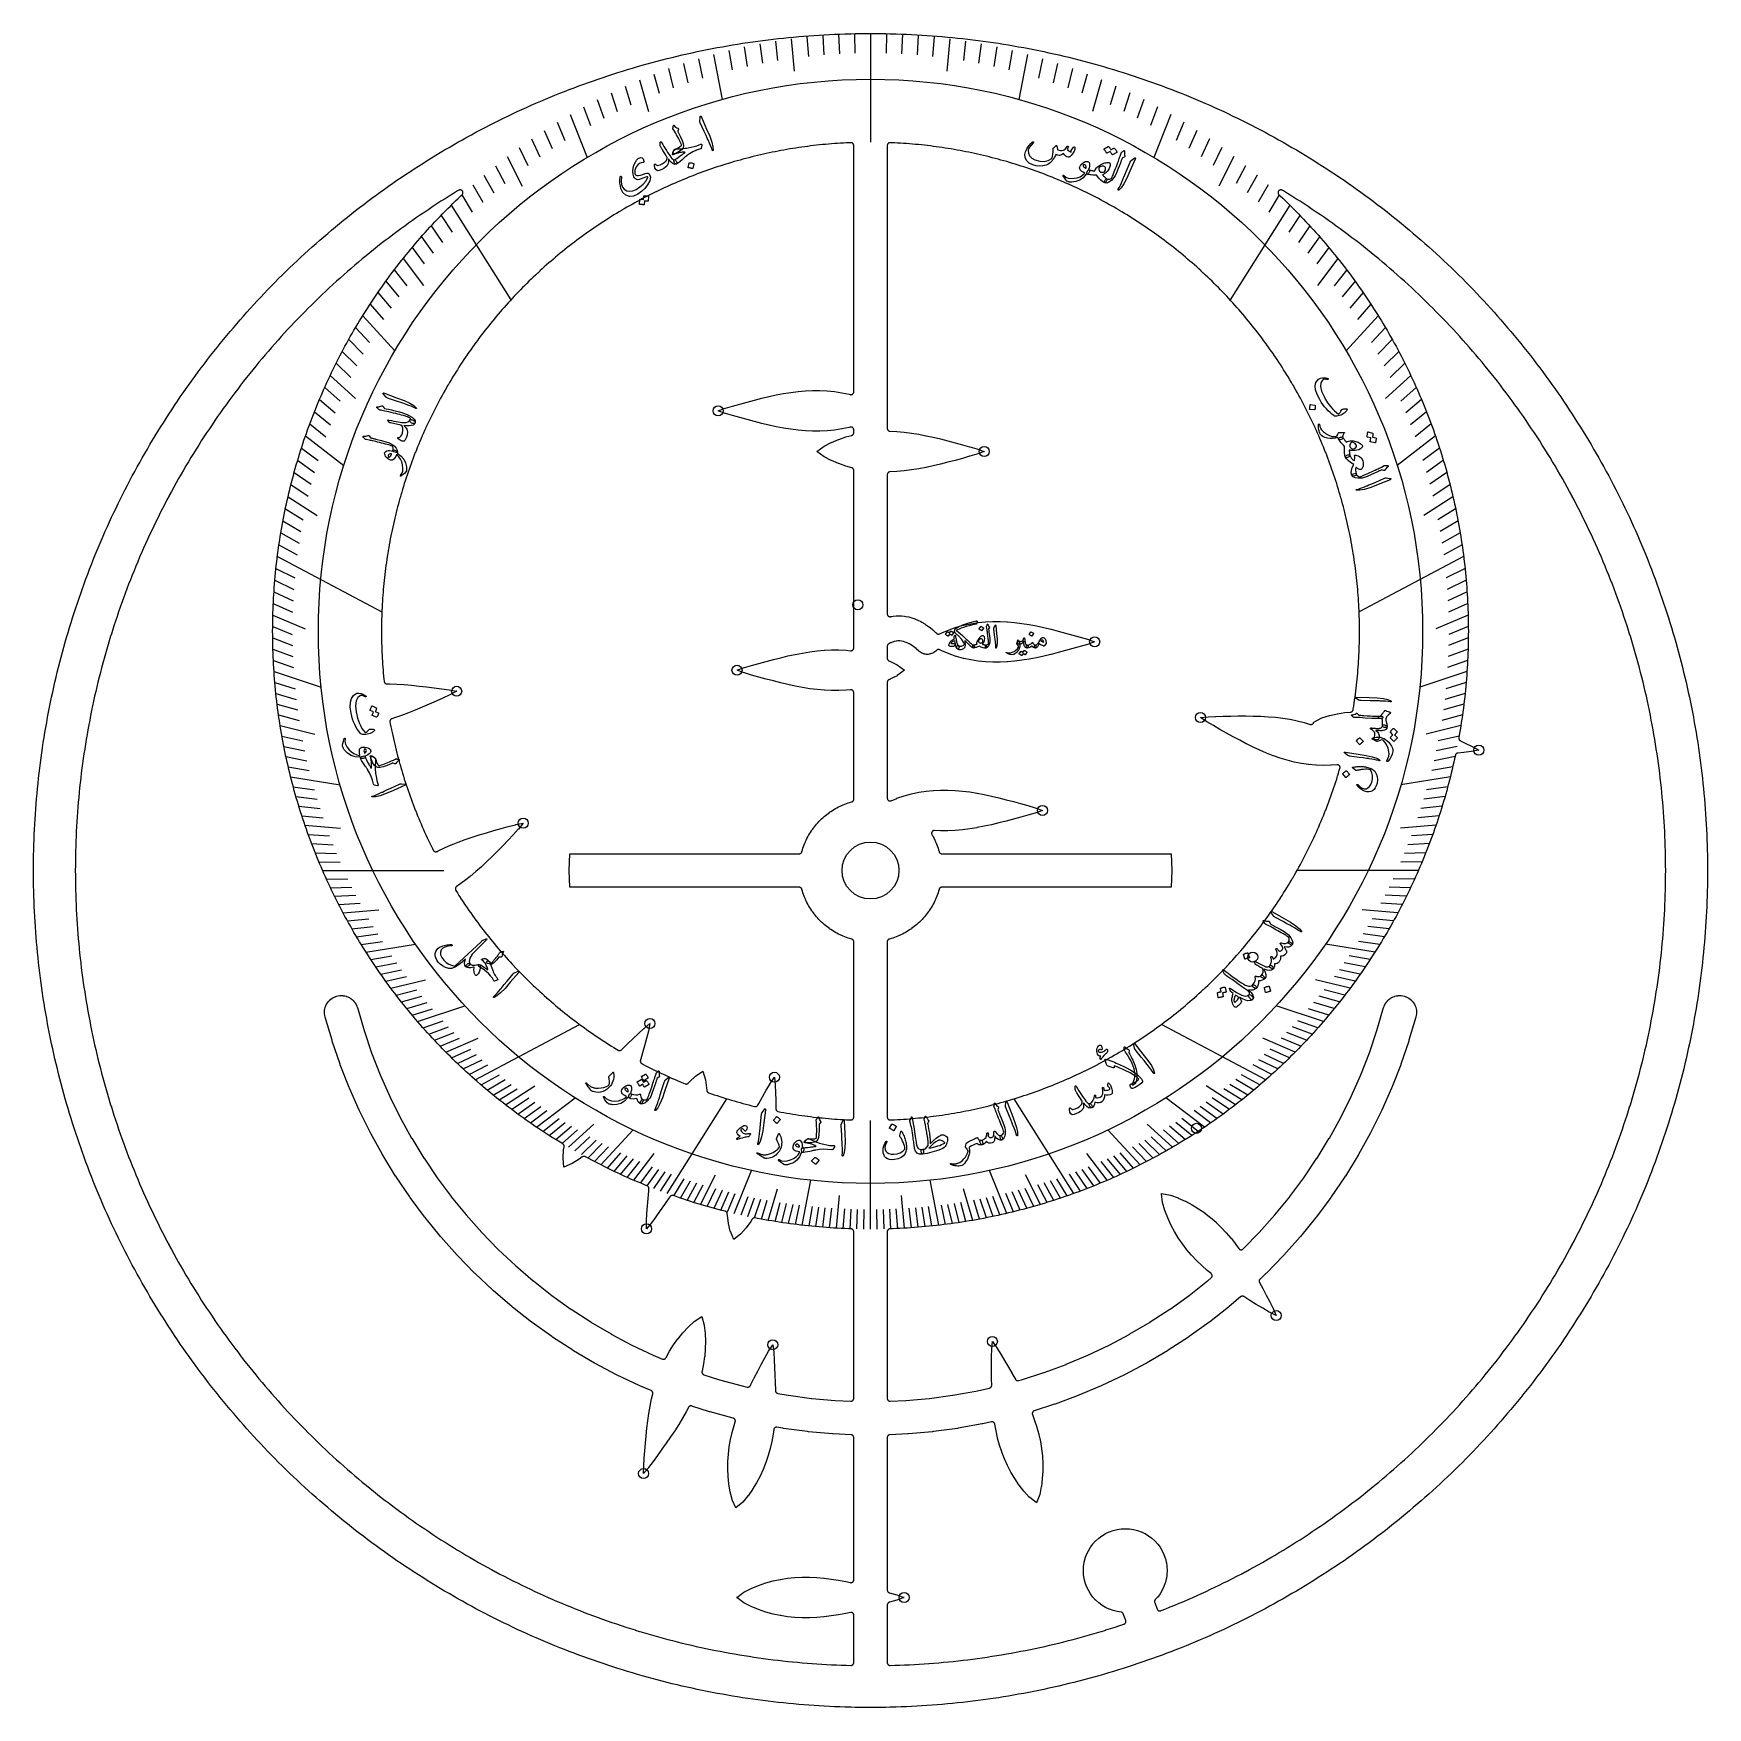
# Model space of a CAD drawing. Header units: millimetres. Extents: x -74 to 74, y -74 to 74.
import ezdxf

# ---------------------------------------------------------------- set-up
doc = ezdxf.new("R2010")
doc.units = ezdxf.units.MM
for name, color, linetype in [('CUT_INNER', 6, 'Continuous'), ('CUT_OUTER', 1, 'Continuous'), ('ENGRAVE', 7, 'Continuous'), ('ENGRAVE_FINE', 8, 'Continuous'), ('TEXT', 5, 'Continuous')]:
    doc.layers.add(name, color=color, linetype=linetype)

msp = doc.modelspace()

# ---------------------------------------------------------------- linework, layer by layer
at = {"layer": 'CUT_INNER'}
for points in [[(-43.1494, 16.7621), (-43.1434, 16.7386), (-43.1353, 16.7157), (-43.1249, 16.6938), (-43.1125, 16.673), (-43.0981, 16.6534), (-43.0818, 16.6354), (-43.0639, 16.619), (-43.0445, 16.6044), (-43.0238, 16.5918), (-43.002, 16.5813), (-42.9792, 16.5729), (-42.9557, 16.5667), (-42.9318, 16.5629), (-42.9075, 16.5614), (-42.6837, 16.5585), (-42.6801, 16.5584), (-42.0266, 16.531), (-42.0236, 16.5309), (-41.3671, 16.4876), (-41.3647, 16.4874), (-40.7057, 16.431), (-40.7038, 16.4308), (-40.0429, 16.3641), (-40.0415, 16.364), (-39.3794, 16.2896), (-38.7146, 16.2093), (-38.0491, 16.1242), (-38.0478, 16.1241), (-37.3857, 16.0323), (-37.3783, 16.031), (-36.7151, 15.8982), (-36.7101, 15.8969), (-36.7149, 15.894), (-37.3106, 15.5745), (-37.3173, 15.5712), (-37.9242, 15.2912), (-37.9254, 15.2906), (-38.536, 15.0167), (-39.1486, 14.747), (-39.7624, 14.4828), (-39.7637, 14.4823), (-40.3769, 14.2266), (-40.3786, 14.2259), (-40.9928, 13.9806), (-40.9951, 13.9797), (-41.6107, 13.7477), (-41.6136, 13.7467), (-42.231, 13.5309), (-42.2344, 13.5297), (-42.4577, 13.4588), (-42.4804, 13.4503), (-42.5021, 13.4398), (-42.5227, 13.4272), (-42.542, 13.4126), (-42.5598, 13.3963), (-42.576, 13.3783), (-42.5903, 13.3588), (-42.6027, 13.3381), (-42.613, 13.3162), (-42.6211, 13.2935), (-42.6271, 13.2701), (-42.6307, 13.2462), (-42.632, 13.2221), (-42.631, 13.1979), (-42.6277, 13.174), (-42.5978, 13.0163), (-42.5975, 13.0148), (-42.5467, 12.7551), (-42.5464, 12.7536), (-42.494, 12.4942), (-42.4937, 12.4927), (-42.4397, 12.2336), (-42.4393, 12.2321), (-42.3837, 11.9734), (-42.3834, 11.9719), (-42.3262, 11.7135), (-42.3259, 11.712), (-42.2671, 11.454), (-42.2668, 11.4525), (-42.2064, 11.1948), (-42.206, 11.1933), (-42.1441, 10.936), (-42.1437, 10.9346), (-42.0802, 10.6777), (-42.0799, 10.6762), (-42.0148, 10.4197), (-42.0144, 10.4182), (-41.9477, 10.1621), (-41.9473, 10.1606), (-41.8791, 9.9049), (-41.8787, 9.9034), (-41.8089, 9.6481), (-41.8085, 9.6466), (-41.7371, 9.3918), (-41.7367, 9.3903), (-41.6638, 9.1359), (-41.6633, 9.1345), (-41.5889, 8.8805), (-41.5884, 8.879), (-41.5124, 8.6256), (-41.5119, 8.6241), (-41.4343, 8.3711), (-41.4339, 8.3696), (-41.3547, 8.1171), (-41.3543, 8.1156), (-41.2736, 7.8636), (-41.2731, 7.8621), (-41.1909, 7.6106), (-41.1904, 7.6091), (-41.1066, 7.3581), (-41.1061, 7.3567), (-41.0208, 7.1061), (-41.0203, 7.1047), (-40.9334, 6.8547), (-40.9329, 6.8533), (-40.8445, 6.6038), (-40.844, 6.6024), (-40.7541, 6.3535), (-40.7536, 6.352), (-40.6621, 6.1037), (-40.6616, 6.1023), (-40.5686, 5.8545), (-40.5681, 5.853), (-40.4736, 5.6058), (-40.473, 5.6044), (-40.377, 5.3578), (-40.3765, 5.3564), (-40.279, 5.1103), (-40.2784, 5.1089), (-40.1794, 4.8635), (-40.1788, 4.8621), (-40.0783, 4.6173), (-40.0777, 4.6159), (-39.9757, 4.3717), (-39.9751, 4.3703), (-39.8715, 4.1267), (-39.8709, 4.1253), (-39.7659, 3.8824), (-39.7653, 3.881), (-39.6588, 3.6387), (-39.6582, 3.6373), (-39.5502, 3.3957), (-39.5496, 3.3943), (-39.4401, 3.1534), (-39.4395, 3.152), (-39.3285, 2.9117), (-39.3279, 2.9103), (-39.2155, 2.6707), (-39.2148, 2.6693), (-39.1009, 2.4305), (-39.1003, 2.4291), (-38.9849, 2.1909), (-38.9842, 2.1895), (-38.8674, 1.952), (-38.8668, 1.9507), (-38.7911, 1.7993), (-38.7789, 1.7775), (-38.7645, 1.7571), (-38.7481, 1.7382), (-38.73, 1.721), (-38.7102, 1.7057), (-38.6889, 1.6925), (-38.6665, 1.6815), (-38.6431, 1.6727), (-38.6189, 1.6664), (-38.5942, 1.6625), (-38.5693, 1.661), (-38.5443, 1.6621), (-38.5195, 1.6657), (-38.4953, 1.6717), (-38.4717, 1.6801), (-38.4491, 1.6908), (-38.3639, 1.7366), (-38.3592, 1.739), (-37.7803, 2.0194), (-37.776, 2.0214), (-37.1839, 2.2808), (-37.1801, 2.2825), (-36.5762, 2.5234), (-36.5729, 2.5247), (-35.9587, 2.7495), (-35.9558, 2.7505), (-35.3328, 2.9617), (-35.3304, 2.9625), (-34.7001, 3.1625), (-34.6983, 3.1631), (-34.0621, 3.3544), (-34.0607, 3.3548), (-33.4206, 3.5394), (-32.7757, 3.7197), (-32.1282, 3.8958), (-32.127, 3.8961), (-31.4802, 4.0647), (-31.4729, 4.0664), (-30.8093, 4.1974), (-30.8042, 4.1982), (-30.8075, 4.1936), (-31.2356, 3.6705), (-31.2405, 3.6648), (-31.6941, 3.1739), (-31.695, 3.1729), (-32.1543, 2.6862), (-32.617, 2.2027), (-33.083, 1.7237), (-33.084, 1.7227), (-33.5527, 1.2518), (-33.554, 1.2504), (-34.0276, 0.7888), (-34.0294, 0.7871), (-34.5093, 0.3372), (-34.5116, 0.3352), (-34.9994, -0.1005), (-35.0021, -0.1029), (-35.4992, -0.5219), (-35.5025, -0.5245), (-36.0104, -0.9243), (-36.0142, -0.9272), (-36.5343, -1.3056), (-36.5387, -1.3086), (-36.7166, -1.4269), (-36.7361, -1.4413), (-36.754, -1.4574), (-36.7703, -1.4752), (-36.7849, -1.4944), (-36.7975, -1.515), (-36.808, -1.5367), (-36.8165, -1.5594), (-36.8227, -1.5827), (-36.8266, -1.6065), (-36.8282, -1.6306), (-36.8274, -1.6547), (-36.8244, -1.6787), (-36.819, -1.7022), (-36.8115, -1.7251), (-36.8017, -1.7472), (-36.7898, -1.7682), (-36.6502, -1.9902), (-36.6494, -1.9915), (-36.5071, -2.2146), (-36.5063, -2.2159), (-36.3627, -2.4382), (-36.3618, -2.4395), (-36.2168, -2.6609), (-36.216, -2.6621), (-36.0697, -2.8826), (-36.0688, -2.8839), (-35.9211, -3.1035), (-35.9202, -3.1048), (-35.7712, -3.3235), (-35.7703, -3.3247), (-35.6199, -3.5425), (-35.6191, -3.5437), (-35.4673, -3.7606), (-35.4665, -3.7618), (-35.3134, -3.9777), (-35.3125, -3.979), (-35.1582, -4.1939), (-35.1573, -4.1952), (-35.0016, -4.4092), (-35.0007, -4.4104), (-34.8437, -4.6235), (-34.8428, -4.6247), (-34.6845, -4.8368), (-34.6835, -4.838), (-34.5239, -5.0491), (-34.523, -5.0503), (-34.3621, -5.2604), (-34.3612, -5.2617), (-34.199, -5.4708), (-34.1981, -5.472), (-34.0346, -5.6801), (-34.0337, -5.6813), (-33.8689, -5.8885), (-33.868, -5.8896), (-33.702, -6.0958), (-33.701, -6.0969), (-33.5337, -6.302), (-33.5328, -6.3032), (-33.3643, -6.5073), (-33.3633, -6.5085), (-33.1935, -6.7115), (-33.1925, -6.7126), (-33.0215, -6.9146), (-33.0205, -6.9158), (-32.8483, -7.1167), (-32.8473, -7.1179), (-32.6738, -7.3177), (-32.6728, -7.3189), (-32.4981, -7.5177), (-32.4971, -7.5188), (-32.3212, -7.7165), (-32.3202, -7.7177), (-32.143, -7.9143), (-32.142, -7.9154), (-31.9637, -8.111), (-31.9626, -8.1121), (-31.7831, -8.3066), (-31.7821, -8.3077), (-31.6014, -8.501), (-31.6003, -8.5021), (-31.4184, -8.6944), (-31.4174, -8.6955), (-31.2343, -8.8866), (-31.2332, -8.8877), (-31.049, -9.0777), (-31.0479, -9.0788), (-30.8625, -9.2676), (-30.8615, -9.2687), (-30.6749, -9.4564), (-30.6738, -9.4575), (-30.4861, -9.644), (-30.485, -9.6451), (-30.2962, -9.8305), (-30.2951, -9.8316), (-30.1051, -10.0158), (-30.104, -10.0169), (-29.9129, -10.2), (-29.9118, -10.201), (-29.7195, -10.3829), (-29.7184, -10.384), (-29.5251, -10.5647), (-29.524, -10.5657), (-29.3295, -10.7452), (-29.3284, -10.7463), (-29.1329, -10.9246), (-29.1317, -10.9256), (-28.9351, -11.1028), (-28.9339, -11.1038), (-28.7362, -11.2797), (-28.7351, -11.2807), (-28.5363, -11.4554), (-28.5351, -11.4564), (-28.3353, -11.6299), (-28.3341, -11.6309), (-28.1332, -11.8031), (-28.132, -11.8041), (-27.9301, -11.9751), (-27.9289, -11.9761), (-27.7259, -12.1459), (-27.7247, -12.1469), (-27.5206, -12.3154), (-27.5194, -12.3163), (-27.3144, -12.4836), (-27.3132, -12.4846), (-27.1071, -12.6506), (-27.1059, -12.6515), (-26.8987, -12.8162), (-26.8975, -12.8172), (-26.6894, -12.9807), (-26.6882, -12.9816), (-26.4791, -13.1438), (-26.4779, -13.1447), (-26.2677, -13.3056), (-26.2665, -13.3065), (-26.0554, -13.4661), (-26.0542, -13.467), (-25.8421, -13.6253), (-25.8409, -13.6263), (-25.6278, -13.7833), (-25.6266, -13.7842), (-25.4126, -13.9398), (-25.4113, -13.9407), (-25.1964, -14.0951), (-25.1951, -14.096), (-24.9792, -14.2491), (-24.978, -14.2499), (-24.7611, -14.4017), (-24.7599, -14.4025), (-24.5421, -14.5529), (-24.5409, -14.5538), (-24.3222, -14.7028), (-24.3209, -14.7037), (-24.1013, -14.8514), (-24.1, -14.8522), (-23.8796, -14.9986), (-23.8783, -14.9994), (-23.6569, -15.1444), (-23.6556, -15.1453), (-23.4333, -15.2889), (-23.432, -15.2897), (-23.2089, -15.432), (-23.2076, -15.4328), (-22.9836, -15.5737), (-22.9823, -15.5745), (-22.7574, -15.7141), (-22.7561, -15.7149), (-22.5304, -15.853), (-22.5291, -15.8538), (-22.3927, -15.9361), (-22.3719, -15.9473), (-22.3501, -15.9566), (-22.3276, -15.9637), (-22.3044, -15.9687), (-22.2809, -15.9714), (-22.2572, -15.9719), (-22.2336, -15.9702), (-22.2103, -15.9663), (-22.1874, -15.9602), (-22.1652, -15.9519), (-22.1439, -15.9416), (-22.1237, -15.9293), (-22.1047, -15.9151), (-22.0872, -15.8992), (-22.0397, -15.852), (-22.0387, -15.851), (-21.5612, -15.3864), (-21.0774, -14.9234), (-20.5895, -14.4629), (-20.5885, -14.462), (-20.0975, -14.0085), (-20.0919, -14.0036), (-19.5684, -13.5752), (-19.5643, -13.5721), (-19.5651, -13.5777), (-19.696, -14.2408), (-19.6977, -14.2481), (-19.8663, -14.8949), (-19.8666, -14.8962), (-20.0422, -15.542), (-20.2224, -16.1865), (-20.4076, -16.8286), (-20.408, -16.83), (-20.4091, -16.8337), (-20.415, -16.8576), (-20.4185, -16.8818), (-20.4197, -16.9064), (-20.4184, -16.9309), (-20.4147, -16.9551), (-20.4087, -16.9789), (-20.4004, -17.002), (-20.3898, -17.0242), (-20.3772, -17.0452), (-20.3625, -17.0649), (-20.3459, -17.083), (-20.3277, -17.0995), (-20.3079, -17.114), (-20.2869, -17.1266), (-20.2148, -17.1648), (-20.2134, -17.1655), (-19.9789, -17.2881), (-19.9775, -17.2888), (-19.7422, -17.41), (-19.7409, -17.4107), (-19.5049, -17.5304), (-19.5035, -17.5311), (-19.2667, -17.6493), (-19.2654, -17.65), (-19.0279, -17.7668), (-19.0265, -17.7675), (-18.7883, -17.8829), (-18.787, -17.8835), (-18.5481, -17.9974), (-18.5467, -17.9981), (-18.3071, -18.1105), (-18.3057, -18.1111), (-18.0654, -18.2221), (-18.0641, -18.2227), (-17.8231, -18.3322), (-17.8217, -18.3328), (-17.5801, -18.4408), (-17.5787, -18.4414), (-17.3364, -18.5479), (-17.335, -18.5485), (-17.0921, -18.6535), (-17.0907, -18.6541), (-16.8471, -18.7577), (-16.8457, -18.7582), (-16.6015, -18.8603), (-16.6001, -18.8609), (-16.4415, -18.926), (-16.4174, -18.9345), (-16.3926, -18.9405), (-16.3673, -18.9439), (-16.3419, -18.9447), (-16.3164, -18.9429), (-16.2913, -18.9386), (-16.2667, -18.9317), (-16.243, -18.9223), (-16.2204, -18.9106), (-16.199, -18.8966), (-16.1792, -18.8806), (-16.1612, -18.8626), (-16.0616, -18.7526), (-16.0548, -18.7457), (-15.536, -18.2551), (-15.5321, -18.2517), (-15.5279, -18.2486), (-14.8699, -17.808), (-14.8649, -17.805), (-14.863, -17.8105), (-14.6339, -18.5685), (-14.6326, -18.5735), (-14.6317, -18.5787), (-14.5419, -19.287), (-14.541, -19.2966), (-14.5315, -19.4916), (-14.5291, -19.5161), (-14.5243, -19.5402), (-14.5172, -19.5638), (-14.5078, -19.5865), (-14.4961, -19.6082), (-14.4824, -19.6286), (-14.4668, -19.6476), (-14.4494, -19.665), (-14.4303, -19.6806), (-14.4098, -19.6942), (-14.3881, -19.7057), (-14.3653, -19.7151), (-14.3641, -19.7155), (-14.3627, -19.716), (-14.1127, -19.8029), (-14.1113, -19.8034), (-13.8608, -19.8887), (-13.8593, -19.8892), (-13.6083, -19.973), (-13.6068, -19.9734), (-13.3553, -20.0557), (-13.3538, -20.0562), (-13.1018, -20.1369), (-13.1003, -20.1373), (-12.8478, -20.2165), (-12.8463, -20.2169), (-12.5933, -20.2945), (-12.5918, -20.295), (-12.3384, -20.371), (-12.3369, -20.3715), (-12.0829, -20.4459), (-12.0815, -20.4464), (-11.8271, -20.5193), (-11.8256, -20.5197), (-11.5708, -20.5911), (-11.5693, -20.5915), (-11.314, -20.6613), (-11.3125, -20.6617), (-11.0568, -20.7299), (-11.0554, -20.7303), (-10.7992, -20.797), (-10.7978, -20.7974), (-10.5412, -20.8624), (-10.5398, -20.8628), (-10.2829, -20.9263), (-10.2814, -20.9267), (-10.2654, -20.9305), (-10.2408, -20.9352), (-10.2158, -20.9373), (-10.1908, -20.937), (-10.1659, -20.9341), (-10.1414, -20.9288), (-10.1176, -20.921), (-10.0947, -20.9109), (-10.0729, -20.8986), (-10.0525, -20.8842), (-10.0336, -20.8677), (-10.0164, -20.8495), (-10.0012, -20.8296), (-9.988, -20.8084), (-9.9052, -20.6585), (-9.5767, -20.075), (-9.2434, -19.4927), (-9.2427, -19.4915), (-8.9046, -18.915), (-8.9006, -18.9086), (-8.524, -18.3467), (-8.5209, -18.3426), (-8.5201, -18.3482), (-8.4529, -19.0208), (-8.4524, -19.0283), (-8.4259, -19.6961), (-8.4259, -19.6974), (-8.4065, -20.3664), (-8.3918, -21.0355), (-8.3903, -21.1409), (-8.3888, -21.1653), (-8.3849, -21.1895), (-8.3786, -21.2131), (-8.3701, -21.236), (-8.3594, -21.258), (-8.3465, -21.2788), (-8.3317, -21.2983), (-8.3151, -21.3162), (-8.2968, -21.3324), (-8.277, -21.3468), (-8.2559, -21.3591), (-8.2337, -21.3694), (-8.2106, -21.3774), (-8.1868, -21.3831), (-7.941, -21.4297), (-7.9395, -21.4299), (-7.6792, -21.4776), (-7.6777, -21.4778), (-7.4171, -21.5239), (-7.4156, -21.5242), (-7.1547, -21.5686), (-7.1532, -21.5688), (-6.892, -21.6117), (-6.8905, -21.6119), (-6.6291, -21.6532), (-6.6276, -21.6534), (-6.3659, -21.693), (-6.3644, -21.6933), (-6.1025, -21.7313), (-6.101, -21.7315), (-5.8389, -21.7679), (-5.8374, -21.7681), (-5.575, -21.8029), (-5.5735, -21.8031), (-5.3109, -21.8363), (-5.3094, -21.8365), (-5.0467, -21.8681), (-5.0452, -21.8683), (-4.7822, -21.8983), (-4.7807, -21.8984), (-4.5176, -21.9268), (-4.516, -21.927), (-4.2528, -21.9537), (-4.2512, -21.9539), (-3.9878, -21.979), (-3.9863, -21.9791), (-3.7227, -22.0027), (-3.7211, -22.0028), (-3.4574, -22.0247), (-3.4559, -22.0248), (-3.192, -22.0451), (-3.1905, -22.0452), (-2.9265, -22.0639), (-2.925, -22.064), (-2.6609, -22.081), (-2.6593, -22.0811), (-2.3951, -22.0965), (-2.3936, -22.0966), (-2.1293, -22.1104), (-2.1278, -22.1105), (-1.8634, -22.1226), (-1.8619, -22.1227), (-1.745, -22.1274), (-1.7198, -22.1271), (-1.6948, -22.1243), (-1.6702, -22.119), (-1.6463, -22.1113), (-1.6232, -22.1012), (-1.6013, -22.0888), (-1.5808, -22.0743), (-1.5618, -22.0578), (-1.5445, -22.0395), (-1.5292, -22.0196), (-1.516, -21.9982), (-1.505, -21.9755), (-1.4963, -21.9519), (-1.49, -21.9276), (-1.4863, -21.9027), (-1.485, -21.8776), (-1.485, -6.3275), (-1.4863, -6.3023), (-1.4901, -6.2774), (-1.4964, -6.2529), (-1.5051, -6.2293), (-1.5162, -6.2066), (-1.5295, -6.1851), (-1.5449, -6.1651), (-1.5623, -6.1468), (-1.5814, -6.1303), (-1.602, -6.1158), (-1.6241, -6.1035), (-1.6472, -6.0935), (-1.6713, -6.0858), (-1.6818, -6.083), (-1.6848, -6.0822), (-1.8306, -6.0399), (-1.8335, -6.039), (-1.9783, -5.9932), (-1.9812, -5.9922), (-2.1247, -5.9428), (-2.1276, -5.9418), (-2.2699, -5.8889), (-2.2728, -5.8878), (-2.4138, -5.8314), (-2.4166, -5.8302), (-2.5562, -5.7704), (-2.559, -5.7692), (-2.697, -5.7059), (-2.6998, -5.7046), (-2.8362, -5.638), (-2.839, -5.6367), (-2.9737, -5.5667), (-2.9764, -5.5653), (-3.1095, -5.4921), (-3.1121, -5.4906), (-3.2433, -5.4141), (-3.2459, -5.4125), (-3.3752, -5.3329), (-3.3778, -5.3312), (-3.5051, -5.2484), (-3.5076, -5.2467), (-3.6328, -5.1608), (-3.6353, -5.1591), (-3.7584, -5.0701), (-3.7608, -5.0683), (-3.8817, -4.9764), (-3.8841, -4.9745), (-4.0026, -4.8796), (-4.005, -4.8777), (-4.1212, -4.7799), (-4.1235, -4.7779), (-4.2372, -4.6773), (-4.2395, -4.6753), (-4.3507, -4.5719), (-4.353, -4.5698), (-4.4616, -4.4638), (-4.4638, -4.4616), (-4.5698, -4.353), (-4.5719, -4.3507), (-4.6753, -4.2395), (-4.6773, -4.2372), (-4.7779, -4.1235), (-4.7799, -4.1212), (-4.8777, -4.005), (-4.8796, -4.0026), (-4.9745, -3.8841), (-4.9764, -3.8817), (-5.0683, -3.7608), (-5.0701, -3.7584), (-5.1591, -3.6353), (-5.1608, -3.6328), (-5.2467, -3.5076), (-5.2484, -3.5051), (-5.3312, -3.3778), (-5.3329, -3.3752), (-5.4125, -3.2459), (-5.4141, -3.2433), (-5.4906, -3.1121), (-5.4921, -3.1095), (-5.5653, -2.9764), (-5.5667, -2.9737), (-5.6367, -2.839), (-5.638, -2.8362), (-5.7046, -2.6998), (-5.7059, -2.697), (-5.7692, -2.559), (-5.7704, -2.5562), (-5.8302, -2.4166), (-5.8314, -2.4138), (-5.8878, -2.2728), (-5.8889, -2.2699), (-5.9418, -2.1276), (-5.9428, -2.1247), (-5.9922, -1.9812), (-5.9932, -1.9783), (-6.039, -1.8335), (-6.0399, -1.8306), (-6.0822, -1.6848), (-6.083, -1.6818), (-6.0858, -1.6713), (-6.0935, -1.6472), (-6.1035, -1.6241), (-6.1158, -1.602), (-6.1303, -1.5814), (-6.1468, -1.5623), (-6.1651, -1.5449), (-6.1851, -1.5295), (-6.2066, -1.5162), (-6.2293, -1.5051), (-6.2529, -1.4964), (-6.2774, -1.4901), (-6.3023, -1.4863), (-6.3275, -1.485), (-26.6529, -1.485), (-26.6586, -1.4847), (-26.6591, -1.4791), (-26.7315, -0.0061), (-26.7315, 0.0061), (-26.6591, 1.4791), (-26.6586, 1.4847), (-26.6529, 1.485), (-6.3275, 1.485), (-6.3023, 1.4863), (-6.2774, 1.4901), (-6.2529, 1.4964), (-6.2293, 1.5051), (-6.2066, 1.5162), (-6.1851, 1.5295), (-6.1651, 1.5449), (-6.1468, 1.5623), (-6.1303, 1.5814), (-6.1158, 1.602), (-6.1035, 1.6241), (-6.0935, 1.6472), (-6.0858, 1.6713), (-6.083, 1.6818), (-6.0822, 1.6848), (-6.0399, 1.8306), (-6.039, 1.8335), (-5.9932, 1.9783), (-5.9922, 1.9812), (-5.9428, 2.1247), (-5.9418, 2.1276), (-5.8889, 2.2699), (-5.8878, 2.2728), (-5.8314, 2.4138), (-5.8302, 2.4166), (-5.7704, 2.5562), (-5.7692, 2.559), (-5.7059, 2.697), (-5.7046, 2.6998), (-5.638, 2.8362), (-5.6367, 2.839), (-5.5667, 2.9737), (-5.5653, 2.9764), (-5.4921, 3.1095), (-5.4906, 3.1121), (-5.4141, 3.2433), (-5.4125, 3.2459), (-5.3329, 3.3752), (-5.3312, 3.3778), (-5.2484, 3.5051), (-5.2467, 3.5076), (-5.1608, 3.6328), (-5.1591, 3.6353), (-5.0701, 3.7584), (-5.0683, 3.7608), (-4.9764, 3.8817), (-4.9745, 3.8841), (-4.8796, 4.0026), (-4.8777, 4.005), (-4.7799, 4.1212), (-4.7779, 4.1235), (-4.6773, 4.2372), (-4.6753, 4.2395), (-4.5719, 4.3507), (-4.5698, 4.353), (-4.4638, 4.4616), (-4.4616, 4.4638), (-4.353, 4.5698), (-4.3507, 4.5719), (-4.2395, 4.6753), (-4.2372, 4.6773), (-4.1235, 4.7779), (-4.1212, 4.7799), (-4.005, 4.8777), (-4.0026, 4.8796), (-3.8841, 4.9745), (-3.8817, 4.9764), (-3.7608, 5.0683), (-3.7584, 5.0701), (-3.6353, 5.1591), (-3.6328, 5.1608), (-3.5076, 5.2467), (-3.5051, 5.2484), (-3.3778, 5.3312), (-3.3752, 5.3329), (-3.2459, 5.4125), (-3.2433, 5.4141), (-3.1121, 5.4906), (-3.1095, 5.4921), (-2.9764, 5.5653), (-2.9737, 5.5667), (-2.839, 5.6367), (-2.8362, 5.638), (-2.6998, 5.7046), (-2.697, 5.7059), (-2.559, 5.7692), (-2.5562, 5.7704), (-2.4166, 5.8302), (-2.4138, 5.8314), (-2.2728, 5.8878), (-2.2699, 5.8889), (-2.1276, 5.9418), (-2.1247, 5.9428), (-1.9812, 5.9922), (-1.9783, 5.9932), (-1.8335, 6.039), (-1.8306, 6.0399), (-1.6848, 6.0822), (-1.6818, 6.083), (-1.6713, 6.0858), (-1.6472, 6.0935), (-1.6241, 6.1035), (-1.602, 6.1158), (-1.5814, 6.1303), (-1.5623, 6.1468), (-1.5449, 6.1651), (-1.5295, 6.1851), (-1.5162, 6.2066), (-1.5051, 6.2293), (-1.4964, 6.2529), (-1.4901, 6.2774), (-1.4863, 6.3023), (-1.485, 6.3275), (-1.485, 15.7794), (-1.4862, 15.8039), (-1.4898, 15.8282), (-1.4958, 15.8521), (-1.5041, 15.8752), (-1.5146, 15.8974), (-1.5273, 15.9185), (-1.5419, 15.9382), (-1.5584, 15.9564), (-1.5767, 15.9728), (-1.5964, 15.9875), (-1.6175, 16.0001), (-1.6397, 16.0105), (-1.6629, 16.0188), (-1.6867, 16.0247), (-1.711, 16.0282), (-1.7356, 16.0294), (-1.7601, 16.0281), (-2.1526, 15.9885), (-2.1591, 15.988), (-2.7984, 15.9569), (-2.8045, 15.9568), (-3.4442, 15.9573), (-3.45, 15.9574), (-4.0901, 15.9874), (-4.0954, 15.9877), (-4.7361, 16.0449), (-4.7408, 16.0454), (-5.382, 16.1272), (-5.3861, 16.1278), (-6.0279, 16.2316), (-6.0315, 16.2322), (-6.6739, 16.3551), (-6.6768, 16.3557), (-7.3198, 16.4949), (-7.3222, 16.4955), (-7.9658, 16.6479), (-7.9676, 16.6484), (-8.6116, 16.8113), (-8.613, 16.8117), (-9.257, 16.9824), (-9.9028, 17.1594), (-10.5486, 17.3412), (-10.5499, 17.3415), (-11.1913, 17.5295), (-11.1985, 17.5318), (-11.8346, 17.7604), (-11.8397, 17.7625), (-11.8346, 17.7647), (-11.1985, 17.9933), (-11.1913, 17.9956), (-10.5499, 18.1836), (-10.5486, 18.1839), (-9.9045, 18.3653), (-9.259, 18.5421), (-8.613, 18.7134), (-8.6116, 18.7138), (-7.9676, 18.8767), (-7.9658, 18.8772), (-7.3222, 19.0296), (-7.3198, 19.0302), (-6.6768, 19.1693), (-6.6739, 19.1699), (-6.0315, 19.2929), (-6.0279, 19.2935), (-5.3861, 19.3973), (-5.382, 19.3979), (-4.7408, 19.4797), (-4.7361, 19.4802), (-4.0954, 19.5374), (-4.0901, 19.5377), (-3.45, 19.5677), (-3.4442, 19.5678), (-2.8045, 19.5683), (-2.7984, 19.5682), (-2.1591, 19.5371), (-2.1526, 19.5366), (-1.7601, 19.497), (-1.7356, 19.4957), (-1.711, 19.4969), (-1.6867, 19.5004), (-1.6629, 19.5063), (-1.6397, 19.5146), (-1.6175, 19.525), (-1.5964, 19.5376), (-1.5767, 19.5522), (-1.5584, 19.5687), (-1.5419, 19.5869), (-1.5273, 19.6066), (-1.5146, 19.6277), (-1.5041, 19.6499), (-1.4958, 19.673), (-1.4898, 19.6969), (-1.4862, 19.7212), (-1.485, 19.7457), (-1.485, 35.4904), (-1.4863, 35.5154), (-1.49, 35.5402), (-1.4962, 35.5644), (-1.5048, 35.5879), (-1.5157, 35.6105), (-1.5288, 35.6318), (-1.544, 35.6517), (-1.5611, 35.67), (-1.5799, 35.6865), (-1.6003, 35.701), (-1.6221, 35.7134), (-1.6449, 35.7236), (-1.6687, 35.7314), (-2.1755, 35.8708), (-2.1826, 35.873), (-2.8209, 36.0903), (-2.8284, 36.0931), (-3.4659, 36.3569), (-3.4747, 36.3609), (-4.1114, 36.6841), (-4.1159, 36.6866), (-4.1202, 36.6896), (-4.7567, 37.1607), (-4.7612, 37.1643), (-4.7567, 37.168), (-4.1202, 37.6391), (-4.1159, 37.642), (-4.1114, 37.6446), (-3.4747, 37.9678), (-3.4659, 37.9718), (-2.8284, 38.2356), (-2.8209, 38.2384), (-2.1826, 38.4557), (-2.1755, 38.4579), (-1.6687, 38.5972), (-1.6449, 38.6051), (-1.6221, 38.6153), (-1.6003, 38.6277), (-1.5799, 38.6422), (-1.5611, 38.6587), (-1.544, 38.677), (-1.5288, 38.6969), (-1.5157, 38.7182), (-1.5048, 38.7408), (-1.4962, 38.7643), (-1.49, 38.7885), (-1.4863, 38.8133), (-1.485, 38.8383), (-1.485, 39.0915), (-1.4862, 39.1157), (-1.4897, 39.1396), (-1.4955, 39.1631), (-1.5035, 39.1859), (-1.5137, 39.2078), (-1.526, 39.2287), (-1.5402, 39.2482), (-1.5563, 39.2663), (-1.574, 39.2828), (-1.5933, 39.2974), (-1.6138, 39.3102), (-1.6355, 39.3209), (-1.6582, 39.3294), (-1.6815, 39.3357), (-1.7054, 39.3397), (-1.7295, 39.3414), (-1.7537, 39.3408), (-1.7777, 39.3378), (-1.8013, 39.3325), (-1.8976, 39.3061), (-1.9046, 39.3043), (-2.5433, 39.1676), (-2.5502, 39.1663), (-3.189, 39.0666), (-3.1957, 39.0657), (-3.8348, 39.0011), (-3.8413, 39.0007), (-4.4806, 38.9696), (-4.4868, 38.9694), (-5.1265, 38.9699), (-5.1322, 38.9701), (-5.7723, 39), (-5.7776, 39.0004), (-6.4183, 39.0575), (-6.423, 39.0581), (-7.0642, 39.1399), (-7.0683, 39.1405), (-7.7102, 39.2443), (-7.7137, 39.2449), (-8.3561, 39.3678), (-8.3591, 39.3684), (-9.0021, 39.5076), (-9.0044, 39.5081), (-9.648, 39.6606), (-9.6498, 39.661), (-10.2939, 39.824), (-10.2952, 39.8244), (-10.9392, 39.9951), (-11.585, 40.172), (-12.2309, 40.3538), (-12.2321, 40.3542), (-12.8736, 40.5421), (-12.8807, 40.5444), (-13.5168, 40.773), (-13.522, 40.7752), (-13.5168, 40.7774), (-12.8807, 41.006), (-12.8736, 41.0083), (-12.2321, 41.1962), (-12.2309, 41.1966), (-11.5867, 41.3779), (-10.9412, 41.5548), (-10.2952, 41.7261), (-10.2939, 41.7264), (-9.6498, 41.8894), (-9.648, 41.8898), (-9.0044, 42.0423), (-9.0021, 42.0428), (-8.3591, 42.182), (-8.3561, 42.1826), (-7.7137, 42.3055), (-7.7102, 42.3062), (-7.0683, 42.4099), (-7.0642, 42.4105), (-6.423, 42.4924), (-6.4183, 42.4929), (-5.7776, 42.55), (-5.7723, 42.5504), (-5.1322, 42.5804), (-5.1265, 42.5805), (-4.4868, 42.581), (-4.4806, 42.5808), (-3.8413, 42.5498), (-3.8348, 42.5493), (-3.1957, 42.4847), (-3.189, 42.4839), (-2.5502, 42.3841), (-2.5433, 42.3828), (-1.9046, 42.2461), (-1.8976, 42.2444), (-1.8013, 42.2179), (-1.7777, 42.2126), (-1.7537, 42.2096), (-1.7295, 42.209), (-1.7054, 42.2107), (-1.6815, 42.2147), (-1.6582, 42.221), (-1.6355, 42.2296), (-1.6138, 42.2402), (-1.5933, 42.253), (-1.574, 42.2676), (-1.5563, 42.2841), (-1.5402, 42.3022), (-1.526, 42.3217), (-1.5137, 42.3426), (-1.5035, 42.3645), (-1.4955, 42.3873), (-1.4897, 42.4108), (-1.4862, 42.4348), (-1.485, 42.4589), (-1.485, 64.3124), (-1.4863, 64.3375), (-1.49, 64.3624), (-1.4963, 64.3867), (-1.505, 64.4104), (-1.516, 64.433), (-1.5292, 64.4544), (-1.5445, 64.4743), (-1.5618, 64.4927), (-1.5808, 64.5091), (-1.6013, 64.5237), (-1.6232, 64.536), (-1.6463, 64.5461), (-1.6702, 64.5538), (-1.6948, 64.5591), (-1.7198, 64.5619), (-1.745, 64.5622), (-1.8619, 64.5575), (-1.8634, 64.5575), (-2.1278, 64.5453), (-2.1293, 64.5452), (-2.3936, 64.5314), (-2.3951, 64.5313), (-2.6593, 64.5159), (-2.6609, 64.5158), (-2.925, 64.4988), (-2.9265, 64.4987), (-3.1905, 64.48), (-3.192, 64.4799), (-3.4559, 64.4596), (-3.4574, 64.4595), (-3.7211, 64.4376), (-3.7227, 64.4375), (-3.9863, 64.414), (-3.9878, 64.4138), (-4.2512, 64.3887), (-4.2528, 64.3885), (-4.516, 64.3618), (-4.5176, 64.3616), (-4.7807, 64.3333), (-4.7822, 64.3331), (-5.0452, 64.3031), (-5.0467, 64.3029), (-5.3094, 64.2714), (-5.3109, 64.2712), (-5.5735, 64.238), (-5.575, 64.2378), (-5.8374, 64.203), (-5.8389, 64.2027), (-6.101, 64.1663), (-6.1025, 64.1661), (-6.3644, 64.1281), (-6.3659, 64.1279), (-6.6276, 64.0882), (-6.6291, 64.088), (-6.8905, 64.0468), (-6.892, 64.0465), (-7.1532, 64.0037), (-7.1547, 64.0034), (-7.4156, 63.959), (-7.4171, 63.9587), (-7.6777, 63.9127), (-7.6792, 63.9124), (-7.9395, 63.8648), (-7.941, 63.8645), (-8.2011, 63.8152), (-8.2026, 63.8149), (-8.4623, 63.7641), (-8.4638, 63.7638), (-8.7232, 63.7114), (-8.7247, 63.7111), (-8.9838, 63.6571), (-8.9853, 63.6567), (-9.244, 63.6011), (-9.2455, 63.6008), (-9.5039, 63.5436), (-9.5054, 63.5433), (-9.7634, 63.4845), (-9.7649, 63.4842), (-10.0226, 63.4238), (-10.0241, 63.4235), (-10.2814, 63.3615), (-10.2829, 63.3612), (-10.5398, 63.2976), (-10.5412, 63.2973), (-10.7978, 63.2322), (-10.7992, 63.2318), (-11.0554, 63.1651), (-11.0568, 63.1647), (-11.3125, 63.0965), (-11.314, 63.0961), (-11.5693, 63.0263), (-11.5708, 63.0259), (-11.8256, 62.9545), (-11.8271, 62.9541), (-12.0815, 62.8812), (-12.0829, 62.8808), (-12.3369, 62.8063), (-12.3384, 62.8058), (-12.5918, 62.7298), (-12.5933, 62.7293), (-12.8463, 62.6517), (-12.8478, 62.6513), (-13.1003, 62.5721), (-13.1018, 62.5717), (-13.3538, 62.491), (-13.3553, 62.4905), (-13.6068, 62.4083), (-13.6083, 62.4078), (-13.8593, 62.324), (-13.8608, 62.3235), (-14.1113, 62.2382), (-14.1127, 62.2377), (-14.3627, 62.1508), (-14.3641, 62.1503), (-14.6136, 62.0619), (-14.615, 62.0614), (-14.8639, 61.9715), (-14.8654, 61.971), (-15.1137, 61.8795), (-15.1152, 61.879), (-15.3629, 61.786), (-15.3644, 61.7855), (-15.6116, 61.691), (-15.613, 61.6904), (-15.8596, 61.5944), (-15.861, 61.5939), (-16.1071, 61.4964), (-16.1085, 61.4958), (-16.3539, 61.3968), (-16.3553, 61.3962), (-16.6001, 61.2957), (-16.6015, 61.2951), (-16.8457, 61.1931), (-16.8471, 61.1925), (-17.0907, 61.089), (-17.0921, 61.0883), (-17.335, 60.9833), (-17.3364, 60.9827), (-17.5787, 60.8762), (-17.5801, 60.8756), (-17.8217, 60.7676), (-17.8231, 60.767), (-18.0641, 60.6575), (-18.0654, 60.6569), (-18.3057, 60.5459), (-18.3071, 60.5453), (-18.5467, 60.4329), (-18.5481, 60.4322), (-18.787, 60.3183), (-18.7883, 60.3177), (-19.0265, 60.2023), (-19.0279, 60.2017), (-19.2654, 60.0848), (-19.2667, 60.0842), (-19.5035, 59.9659), (-19.5049, 59.9652), (-19.7409, 59.8455), (-19.7422, 59.8448), (-19.9775, 59.7236), (-19.9789, 59.7229), (-20.2134, 59.6003), (-20.2148, 59.5996), (-20.4486, 59.4756), (-20.4499, 59.4749), (-20.6829, 59.3494), (-20.6843, 59.3487), (-20.9165, 59.2218), (-20.9178, 59.221), (-21.1493, 59.0927), (-21.1506, 59.092), (-21.3813, 58.9622), (-21.3826, 58.9615), (-21.6125, 58.8303), (-21.6138, 58.8296), (-21.8429, 58.697), (-21.8442, 58.6962), (-22.0724, 58.5623), (-22.0738, 58.5615), (-22.3012, 58.4261), (-22.3025, 58.4254), (-22.5291, 58.2886), (-22.5304, 58.2878), (-22.7561, 58.1497), (-22.7574, 58.1489), (-22.9823, 58.0094), (-22.9836, 58.0085), (-23.2076, 57.8676), (-23.2089, 57.8668), (-23.432, 57.7246), (-23.4333, 57.7237), (-23.6556, 57.5801), (-23.6569, 57.5793), (-23.8783, 57.4343), (-23.8796, 57.4334), (-24.1, 57.2871), (-24.1013, 57.2862), (-24.3209, 57.1385), (-24.3222, 57.1376), (-24.5409, 56.9886), (-24.5421, 56.9877), (-24.7599, 56.8373), (-24.7611, 56.8365), (-24.978, 56.6848), (-24.9792, 56.6839), (-25.1951, 56.5308), (-25.1964, 56.5299), (-25.4113, 56.3756), (-25.4126, 56.3747), (-25.6266, 56.219), (-25.6278, 56.2181), (-25.8409, 56.0611), (-25.8421, 56.0602), (-26.0542, 55.9019), (-26.0554, 55.9009), (-26.2665, 55.7413), (-26.2677, 55.7404), (-26.4779, 55.5795), (-26.4791, 55.5786), (-26.6882, 55.4164), (-26.6894, 55.4155), (-26.8975, 55.252), (-26.8987, 55.2511), (-27.1059, 55.0863), (-27.1071, 55.0854), (-27.3132, 54.9194), (-27.3144, 54.9184), (-27.5194, 54.7512), (-27.5206, 54.7502), (-27.7247, 54.5817), (-27.7259, 54.5807), (-27.9289, 54.4109), (-27.9301, 54.4099), (-28.132, 54.2389), (-28.1332, 54.2379), (-28.3341, 54.0657), (-28.3353, 54.0647), (-28.5351, 53.8912), (-28.5363, 53.8902), (-28.7351, 53.7155), (-28.7362, 53.7145), (-28.9339, 53.5386), (-28.9351, 53.5376), (-29.1317, 53.3604), (-29.1329, 53.3594), (-29.3284, 53.1811), (-29.3295, 53.1801), (-29.524, 53.0005), (-29.5251, 52.9995), (-29.7184, 52.8188), (-29.7195, 52.8177), (-29.9118, 52.6358), (-29.9129, 52.6348), (-30.104, 52.4517), (-30.1051, 52.4506), (-30.2951, 52.2664), (-30.2962, 52.2653), (-30.485, 52.0799), (-30.4861, 52.0789), (-30.6738, 51.8923), (-30.6749, 51.8912), (-30.8615, 51.7035), (-30.8625, 51.7024), (-31.0479, 51.5136), (-31.049, 51.5125), (-31.2332, 51.3225), (-31.2343, 51.3214), (-31.4174, 51.1303), (-31.4184, 51.1292), (-31.6003, 50.937), (-31.6014, 50.9358), (-31.7821, 50.7425), (-31.7831, 50.7414), (-31.9626, 50.5469), (-31.9637, 50.5458), (-32.142, 50.3503), (-32.143, 50.3491), (-32.3202, 50.1525), (-32.3212, 50.1514), (-32.4971, 49.9536), (-32.4981, 49.9525), (-32.6728, 49.7537), (-32.6738, 49.7525), (-32.8473, 49.5527), (-32.8483, 49.5515), (-33.0205, 49.3506), (-33.0215, 49.3494), (-33.1925, 49.1475), (-33.1935, 49.1463), (-33.3633, 48.9433), (-33.3643, 48.9421), (-33.5328, 48.738), (-33.5337, 48.7369), (-33.701, 48.5318), (-33.702, 48.5306), (-33.868, 48.3245), (-33.8689, 48.3233), (-34.0337, 48.1161), (-34.0346, 48.1149), (-34.1981, 47.9068), (-34.199, 47.9056), (-34.3612, 47.6965), (-34.3621, 47.6953), (-34.523, 47.4851), (-34.5239, 47.4839), (-34.6835, 47.2728), (-34.6845, 47.2716), (-34.8428, 47.0595), (-34.8437, 47.0583), (-35.0007, 46.8452), (-35.0016, 46.844), (-35.1573, 46.63), (-35.1582, 46.6288), (-35.3125, 46.4138), (-35.3134, 46.4125), (-35.4665, 46.1966), (-35.4673, 46.1954), (-35.6191, 45.9786), (-35.6199, 45.9773), (-35.7703, 45.7595), (-35.7712, 45.7583), (-35.9202, 45.5396), (-35.9211, 45.5383), (-36.0688, 45.3187), (-36.0697, 45.3175), (-36.216, 45.097), (-36.2168, 45.0957), (-36.3618, 44.8743), (-36.3627, 44.873), (-36.5063, 44.6507), (-36.5071, 44.6495), (-36.6494, 44.4263), (-36.6502, 44.425), (-36.7911, 44.201), (-36.7919, 44.1997), (-36.9315, 43.9748), (-36.9323, 43.9735), (-37.0704, 43.7478), (-37.0712, 43.7465), (-37.2079, 43.5199), (-37.2087, 43.5186), (-37.3441, 43.2912), (-37.3449, 43.2898), (-37.4788, 43.0616), (-37.4796, 43.0603), (-37.6122, 42.8312), (-37.6129, 42.8299), (-37.7441, 42.6), (-37.7448, 42.5987), (-37.8746, 42.368), (-37.8753, 42.3667), (-38.0036, 42.1353), (-38.0044, 42.1339), (-38.1313, 41.9017), (-38.132, 41.9003), (-38.2575, 41.6673), (-38.2582, 41.666), (-38.3822, 41.4322), (-38.3829, 41.4308), (-38.5055, 41.1963), (-38.5062, 41.1949), (-38.6274, 40.9597), (-38.6281, 40.9583), (-38.7478, 40.7223), (-38.7485, 40.7209), (-38.8668, 40.4842), (-38.8674, 40.4828), (-38.9842, 40.2453), (-38.9849, 40.2439), (-39.1003, 40.0057), (-39.1009, 40.0044), (-39.2148, 39.7655), (-39.2155, 39.7641), (-39.3279, 39.5245), (-39.3285, 39.5231), (-39.4395, 39.2829), (-39.4401, 39.2815), (-39.5496, 39.0405), (-39.5502, 39.0391), (-39.6582, 38.7975), (-39.6588, 38.7961), (-39.7653, 38.5538), (-39.7659, 38.5524), (-39.8709, 38.3095), (-39.8715, 38.3081), (-39.9751, 38.0646), (-39.9757, 38.0631), (-40.0777, 37.819), (-40.0783, 37.8175), (-40.1788, 37.5727), (-40.1794, 37.5713), (-40.2784, 37.3259), (-40.279, 37.3245), (-40.3765, 37.0784), (-40.377, 37.077), (-40.473, 36.8304), (-40.4736, 36.829), (-40.5681, 36.5818), (-40.5686, 36.5803), (-40.6616, 36.3326), (-40.6621, 36.3311), (-40.7536, 36.0828), (-40.7541, 36.0813), (-40.844, 35.8324), (-40.8445, 35.831), (-40.9329, 35.5816), (-40.9334, 35.5801), (-41.0203, 35.3301), (-41.0208, 35.3287), (-41.1061, 35.0782), (-41.1066, 35.0767), (-41.1904, 34.8257), (-41.1909, 34.8242), (-41.2731, 34.5727), (-41.2736, 34.5712), (-41.3543, 34.3192), (-41.3547, 34.3177), (-41.4339, 34.0652), (-41.4343, 34.0637), (-41.5119, 33.8107), (-41.5124, 33.8093), (-41.5884, 33.5558), (-41.5889, 33.5543), (-41.6633, 33.3004), (-41.6638, 33.2989), (-41.7367, 33.0445), (-41.7371, 33.043), (-41.8085, 32.7882), (-41.8089, 32.7867), (-41.8787, 32.5314), (-41.8791, 32.5299), (-41.9473, 32.2742), (-41.9477, 32.2728), (-42.0144, 32.0167), (-42.0148, 32.0152), (-42.0799, 31.7587), (-42.0802, 31.7572), (-42.1437, 31.5003), (-42.1441, 31.4988), (-42.206, 31.2415), (-42.2064, 31.24), (-42.2668, 30.9823), (-42.2671, 30.9808), (-42.3259, 30.7228), (-42.3262, 30.7213), (-42.3834, 30.4629), (-42.3837, 30.4614), (-42.4393, 30.2027), (-42.4397, 30.2012), (-42.4937, 29.9421), (-42.494, 29.9406), (-42.5464, 29.6812), (-42.5467, 29.6797), (-42.5975, 29.42), (-42.5978, 29.4185), (-42.6471, 29.1584), (-42.6473, 29.1569), (-42.695, 28.8966), (-42.6953, 28.8951), (-42.7413, 28.6345), (-42.7416, 28.633), (-42.786, 28.3721), (-42.7863, 28.3706), (-42.8291, 28.1094), (-42.8293, 28.1079), (-42.8706, 27.8465), (-42.8708, 27.845), (-42.9105, 27.5833), (-42.9107, 27.5818), (-42.9487, 27.3199), (-42.9489, 27.3184), (-42.9853, 27.0563), (-42.9855, 27.0548), (-43.0204, 26.7924), (-43.0206, 26.7909), (-43.0538, 26.5284), (-43.0539, 26.5268), (-43.0855, 26.2641), (-43.0857, 26.2626), (-43.1157, 25.9996), (-43.1159, 25.9981), (-43.1442, 25.735), (-43.1444, 25.7335), (-43.1711, 25.4702), (-43.1713, 25.4686), (-43.1964, 25.2052), (-43.1965, 25.2037), (-43.2201, 24.9401), (-43.2202, 24.9385), (-43.2421, 24.6748), (-43.2422, 24.6733), (-43.2625, 24.4094), (-43.2626, 24.4079), (-43.2813, 24.1439), (-43.2814, 24.1424), (-43.2984, 23.8783), (-43.2985, 23.8767), (-43.3139, 23.6125), (-43.314, 23.611), (-43.3278, 23.3467), (-43.3279, 23.3452), (-43.34, 23.0808), (-43.3401, 23.0793), (-43.3507, 22.8149), (-43.3507, 22.8133), (-43.3597, 22.5489), (-43.3597, 22.5473), (-43.367, 22.2828), (-43.367, 22.2812), (-43.3727, 22.0167), (-43.3728, 22.0151), (-43.3768, 21.7505), (-43.3768, 21.749), (-43.3793, 21.4844), (-43.3793, 21.4828), (-43.3801, 21.2182), (-43.3801, 21.2166), (-43.3793, 20.952), (-43.3793, 20.9505), (-43.3768, 20.6858), (-43.3768, 20.6843), (-43.3728, 20.4197), (-43.3727, 20.4182), (-43.367, 20.1536), (-43.367, 20.152), (-43.3597, 19.8875), (-43.3597, 19.886), (-43.3507, 19.6215), (-43.3507, 19.6199), (-43.3401, 19.3555), (-43.34, 19.354), (-43.3279, 19.0896), (-43.3278, 19.0881), (-43.314, 18.8238), (-43.3139, 18.8223), (-43.2985, 18.5581), (-43.2984, 18.5565), (-43.2814, 18.2925), (-43.2813, 18.2909), (-43.2626, 18.0269), (-43.2625, 18.0254), (-43.2422, 17.7615), (-43.2421, 17.76), (-43.2202, 17.4963), (-43.2201, 17.4948), (-43.1965, 17.2312), (-43.1964, 17.2296), (-43.1713, 16.9662), (-43.1711, 16.9647), (-43.153, 16.7861)], [(1.4862, 6.3965), (1.4898, 6.3722), (1.4958, 6.3484), (1.504, 6.3253), (1.5145, 6.3031), (1.5271, 6.2821), (1.5417, 6.2624), (1.5582, 6.2442), (1.5764, 6.2277), (1.5961, 6.2131), (1.6171, 6.2005), (1.6393, 6.19), (1.6624, 6.1817), (1.6862, 6.1758), (1.7104, 6.1722), (1.7349, 6.171), (1.7594, 6.1722), (1.7837, 6.1758), (1.8075, 6.1817), (1.8306, 6.19), (2.3419, 6.4015), (2.3495, 6.4044), (2.9878, 6.6216), (2.9949, 6.6238), (3.6335, 6.7995), (3.6405, 6.8012), (4.2792, 6.9379), (4.2861, 6.9392), (4.9249, 7.039), (4.9316, 7.0398), (5.5707, 7.1044), (5.5772, 7.1049), (6.2165, 7.1359), (6.2226, 7.1361), (6.8623, 7.1356), (6.8681, 7.1355), (7.5082, 7.1055), (7.5135, 7.1051), (8.1542, 7.048), (8.1589, 7.0475), (8.8001, 6.9656), (8.8042, 6.9651), (9.446, 6.8613), (9.4496, 6.8606), (10.092, 6.7377), (10.0949, 6.7371), (10.7379, 6.5979), (10.7403, 6.5974), (11.3839, 6.4449), (11.3857, 6.4445), (12.0297, 6.2815), (12.0311, 6.2812), (12.6751, 6.1104), (13.3209, 5.9335), (13.9668, 5.7517), (13.968, 5.7513), (14.6094, 5.5634), (14.6166, 5.5611), (15.2527, 5.3325), (15.2578, 5.3303), (15.2527, 5.3282), (14.6166, 5.0996), (14.6094, 5.0972), (13.968, 4.9093), (13.9667, 4.9089), (13.3226, 4.7276), (12.6771, 4.5507), (12.0311, 4.3795), (12.0297, 4.3791), (11.3857, 4.2161), (11.3839, 4.2157), (10.7403, 4.0632), (10.7379, 4.0627), (10.0949, 3.9235), (10.092, 3.9229), (9.4496, 3.8), (9.446, 3.7994), (8.8042, 3.6956), (8.8001, 3.695), (8.1589, 3.6132), (8.1542, 3.6126), (7.5135, 3.5555), (7.5082, 3.5551), (6.8681, 3.5252), (6.8623, 3.525), (6.2226, 3.5245), (6.2165, 3.5247), (5.682, 3.5507), (5.6576, 3.5507), (5.6334, 3.5483), (5.6094, 3.5435), (5.5861, 3.5365), (5.5635, 3.5272), (5.542, 3.5158), (5.5217, 3.5023), (5.5028, 3.4869), (5.4854, 3.4697), (5.4699, 3.4509), (5.4562, 3.4307), (5.4446, 3.4093), (5.4351, 3.3868), (5.4278, 3.3635), (5.4229, 3.3397), (5.4203, 3.3154), (5.4201, 3.291), (5.4222, 3.2667), (5.4267, 3.2428), (5.4336, 3.2194), (5.4426, 3.1967), (5.4539, 3.1751), (5.4906, 3.1121), (5.4921, 3.1095), (5.5653, 2.9764), (5.5667, 2.9737), (5.6367, 2.839), (5.638, 2.8362), (5.7046, 2.6998), (5.7059, 2.697), (5.7692, 2.559), (5.7704, 2.5562), (5.8302, 2.4166), (5.8314, 2.4138), (5.8878, 2.2728), (5.8889, 2.2699), (5.9418, 2.1276), (5.9428, 2.1247), (5.9922, 1.9812), (5.9932, 1.9783), (6.039, 1.8335), (6.0399, 1.8306), (6.0822, 1.6848), (6.083, 1.6818), (6.0858, 1.6713), (6.0935, 1.6472), (6.1035, 1.6241), (6.1158, 1.602), (6.1303, 1.5814), (6.1468, 1.5623), (6.1651, 1.5449), (6.1851, 1.5295), (6.2066, 1.5162), (6.2293, 1.5051), (6.2529, 1.4964), (6.2774, 1.4901), (6.3023, 1.4863), (6.3275, 1.485), (26.6529, 1.485), (26.6586, 1.4847), (26.6591, 1.4791), (26.7315, 0.0061), (26.7315, -0.0061), (26.6591, -1.4791), (26.6586, -1.4847), (26.6529, -1.485), (6.3275, -1.485), (6.3023, -1.4863), (6.2774, -1.4901), (6.2529, -1.4964), (6.2293, -1.5051), (6.2066, -1.5162), (6.1851, -1.5295), (6.1651, -1.5449), (6.1468, -1.5623), (6.1303, -1.5814), (6.1158, -1.602), (6.1035, -1.6241), (6.0935, -1.6472), (6.0858, -1.6713), (6.083, -1.6818), (6.0822, -1.6848), (6.0399, -1.8306), (6.039, -1.8335), (5.9932, -1.9783), (5.9922, -1.9812), (5.9428, -2.1247), (5.9418, -2.1276), (5.8889, -2.2699), (5.8878, -2.2728), (5.8314, -2.4138), (5.8302, -2.4166), (5.7704, -2.5562), (5.7692, -2.559), (5.7059, -2.697), (5.7046, -2.6998), (5.638, -2.8362), (5.6367, -2.839), (5.5667, -2.9737), (5.5653, -2.9764), (5.4921, -3.1095), (5.4906, -3.1121), (5.4141, -3.2433), (5.4125, -3.2459), (5.3329, -3.3752), (5.3312, -3.3778), (5.2484, -3.5051), (5.2467, -3.5076), (5.1608, -3.6328), (5.1591, -3.6353), (5.0701, -3.7584), (5.0683, -3.7608), (4.9764, -3.8817), (4.9745, -3.8841), (4.8796, -4.0026), (4.8777, -4.005), (4.7799, -4.1212), (4.7779, -4.1235), (4.6773, -4.2372), (4.6753, -4.2395), (4.5719, -4.3507), (4.5698, -4.353), (4.4638, -4.4616), (4.4616, -4.4638), (4.353, -4.5698), (4.3507, -4.5719), (4.2395, -4.6753), (4.2372, -4.6773), (4.1235, -4.7779), (4.1212, -4.7799), (4.005, -4.8777), (4.0026, -4.8796), (3.8841, -4.9745), (3.8817, -4.9764), (3.7608, -5.0683), (3.7584, -5.0701), (3.6353, -5.1591), (3.6328, -5.1608), (3.5076, -5.2467), (3.5051, -5.2484), (3.3778, -5.3312), (3.3752, -5.3329), (3.2459, -5.4125), (3.2433, -5.4141), (3.1121, -5.4906), (3.1095, -5.4921), (2.9764, -5.5653), (2.9737, -5.5667), (2.839, -5.6367), (2.8362, -5.638), (2.6998, -5.7046), (2.697, -5.7059), (2.559, -5.7692), (2.5562, -5.7704), (2.4166, -5.8302), (2.4138, -5.8314), (2.2728, -5.8878), (2.2699, -5.8889), (2.1276, -5.9418), (2.1247, -5.9428), (1.9812, -5.9922), (1.9783, -5.9932), (1.8335, -6.039), (1.8306, -6.0399), (1.6848, -6.0822), (1.6818, -6.083), (1.6713, -6.0858), (1.6472, -6.0935), (1.6241, -6.1035), (1.602, -6.1158), (1.5814, -6.1303), (1.5623, -6.1468), (1.5449, -6.1651), (1.5295, -6.1851), (1.5162, -6.2066), (1.5051, -6.2293), (1.4964, -6.2529), (1.4901, -6.2774), (1.4863, -6.3023), (1.485, -6.3275), (1.485, -21.8776), (1.4863, -21.9027), (1.49, -21.9276), (1.4963, -21.9519), (1.505, -21.9755), (1.516, -21.9982), (1.5292, -22.0196), (1.5445, -22.0395), (1.5618, -22.0578), (1.5808, -22.0743), (1.6013, -22.0888), (1.6232, -22.1012), (1.6463, -22.1113), (1.6702, -22.119), (1.6948, -22.1243), (1.7198, -22.1271), (1.745, -22.1274), (1.8619, -22.1227), (1.8634, -22.1226), (2.1278, -22.1105), (2.1293, -22.1104), (2.3936, -22.0966), (2.3951, -22.0965), (2.6593, -22.0811), (2.6609, -22.081), (2.925, -22.064), (2.9265, -22.0639), (3.1905, -22.0452), (3.192, -22.0451), (3.4559, -22.0248), (3.4574, -22.0247), (3.7211, -22.0028), (3.7227, -22.0027), (3.9863, -21.9791), (3.9878, -21.979), (4.2512, -21.9539), (4.2528, -21.9537), (4.516, -21.927), (4.5176, -21.9268), (4.7807, -21.8984), (4.7822, -21.8983), (5.0452, -21.8683), (5.0467, -21.8681), (5.3094, -21.8365), (5.3109, -21.8363), (5.5735, -21.8031), (5.575, -21.8029), (5.8374, -21.7681), (5.8389, -21.7679), (6.101, -21.7315), (6.1025, -21.7313), (6.3644, -21.6933), (6.3659, -21.693), (6.6276, -21.6534), (6.6291, -21.6532), (6.8905, -21.6119), (6.892, -21.6117), (7.1532, -21.5688), (7.1547, -21.5686), (7.4156, -21.5242), (7.4171, -21.5239), (7.6777, -21.4778), (7.6792, -21.4776), (7.9395, -21.4299), (7.941, -21.4297), (8.2011, -21.3804), (8.2026, -21.3801), (8.4623, -21.3293), (8.4638, -21.329), (8.7232, -21.2766), (8.7247, -21.2763), (8.9838, -21.2222), (8.9853, -21.2219), (9.244, -21.1663), (9.2455, -21.166), (9.5039, -21.1088), (9.5054, -21.1085), (9.7634, -21.0497), (9.7649, -21.0493), (10.0226, -20.989), (10.0241, -20.9886), (10.2814, -20.9267), (10.2829, -20.9263), (10.5398, -20.8628), (10.5412, -20.8624), (10.7978, -20.7974), (10.7992, -20.797), (11.0554, -20.7303), (11.0568, -20.7299), (11.3125, -20.6617), (11.314, -20.6613), (11.5693, -20.5915), (11.5708, -20.5911), (11.8256, -20.5197), (11.8271, -20.5193), (12.0815, -20.4464), (12.0829, -20.4459), (12.3369, -20.3715), (12.3384, -20.371), (12.5918, -20.295), (12.5933, -20.2945), (12.8463, -20.2169), (12.8478, -20.2165), (13.1003, -20.1373), (13.1018, -20.1369), (13.3538, -20.0562), (13.3553, -20.0557), (13.6068, -19.9734), (13.6083, -19.973), (13.8593, -19.8892), (13.8608, -19.8887), (14.1113, -19.8034), (14.1127, -19.8029), (14.3627, -19.716), (14.3641, -19.7155), (14.6136, -19.6271), (14.615, -19.6266), (14.8639, -19.5367), (14.8654, -19.5362), (15.1137, -19.4447), (15.1152, -19.4442), (15.3629, -19.3512), (15.3644, -19.3507), (15.6116, -19.2562), (15.613, -19.2556), (15.8596, -19.1596), (15.861, -19.1591), (16.1071, -19.0616), (16.1085, -19.061), (16.3539, -18.962), (16.3553, -18.9614), (16.6001, -18.8609), (16.6015, -18.8603), (16.8457, -18.7582), (16.8471, -18.7577), (17.0907, -18.6541), (17.0921, -18.6535), (17.335, -18.5485), (17.3364, -18.5479), (17.5787, -18.4414), (17.5801, -18.4408), (17.8217, -18.3328), (17.8231, -18.3322), (18.0641, -18.2227), (18.0654, -18.2221), (18.3057, -18.1111), (18.3071, -18.1105), (18.5467, -17.9981), (18.5481, -17.9974), (18.787, -17.8835), (18.7883, -17.8829), (19.0265, -17.7675), (19.0279, -17.7668), (19.2654, -17.65), (19.2667, -17.6493), (19.5035, -17.5311), (19.5049, -17.5304), (19.7409, -17.4107), (19.7422, -17.41), (19.9775, -17.2888), (19.9789, -17.2881), (20.2134, -17.1655), (20.2148, -17.1648), (20.4486, -17.0408), (20.4499, -17.0401), (20.6829, -16.9146), (20.6843, -16.9139), (20.9165, -16.787), (20.9178, -16.7862), (21.1493, -16.6579), (21.1506, -16.6572), (21.3813, -16.5274), (21.3826, -16.5267), (21.6125, -16.3955), (21.6138, -16.3948), (21.8429, -16.2622), (21.8442, -16.2614), (22.0724, -16.1275), (22.0738, -16.1267), (22.3012, -15.9913), (22.3025, -15.9905), (22.5291, -15.8538), (22.5304, -15.853), (22.7561, -15.7149), (22.7574, -15.7141), (22.9823, -15.5745), (22.9836, -15.5737), (23.2076, -15.4328), (23.2089, -15.432), (23.432, -15.2897), (23.4333, -15.2889), (23.6556, -15.1453), (23.6569, -15.1444), (23.8783, -14.9994), (23.8796, -14.9986), (24.1, -14.8522), (24.1013, -14.8514), (24.3209, -14.7037), (24.3222, -14.7028), (24.5409, -14.5538), (24.5421, -14.5529), (24.7599, -14.4025), (24.7611, -14.4017), (24.978, -14.2499), (24.9792, -14.2491), (25.1951, -14.096), (25.1964, -14.0951), (25.4113, -13.9407), (25.4126, -13.9398), (25.6266, -13.7842), (25.6278, -13.7833), (25.8409, -13.6263), (25.8421, -13.6253), (26.0542, -13.467), (26.0554, -13.4661), (26.2665, -13.3065), (26.2677, -13.3056), (26.4779, -13.1447), (26.4791, -13.1438), (26.6882, -12.9816), (26.6894, -12.9807), (26.8975, -12.8172), (26.8987, -12.8162), (27.1059, -12.6515), (27.1071, -12.6506), (27.3132, -12.4846), (27.3144, -12.4836), (27.5194, -12.3163), (27.5206, -12.3154), (27.7247, -12.1469), (27.7259, -12.1459), (27.9289, -11.9761), (27.9301, -11.9751), (28.132, -11.8041), (28.1332, -11.8031), (28.3341, -11.6309), (28.3353, -11.6299), (28.5351, -11.4564), (28.5363, -11.4554), (28.7351, -11.2807), (28.7362, -11.2797), (28.9339, -11.1038), (28.9351, -11.1028), (29.1317, -10.9256), (29.1329, -10.9246), (29.3284, -10.7463), (29.3295, -10.7452), (29.524, -10.5657), (29.5251, -10.5647), (29.7184, -10.384), (29.7195, -10.3829), (29.9118, -10.201), (29.9129, -10.2), (30.104, -10.0169), (30.1051, -10.0158), (30.2951, -9.8316), (30.2962, -9.8305), (30.485, -9.6451), (30.4861, -9.644), (30.6738, -9.4575), (30.6749, -9.4564), (30.8615, -9.2687), (30.8625, -9.2676), (31.0479, -9.0788), (31.049, -9.0777), (31.2332, -8.8877), (31.2343, -8.8866), (31.4174, -8.6955), (31.4184, -8.6944), (31.6003, -8.5021), (31.6014, -8.501), (31.7821, -8.3077), (31.7831, -8.3066), (31.9626, -8.1121), (31.9637, -8.111), (32.142, -7.9154), (32.143, -7.9143), (32.3202, -7.7177), (32.3212, -7.7165), (32.4971, -7.5188), (32.4981, -7.5177), (32.6728, -7.3189), (32.6738, -7.3177), (32.8473, -7.1179), (32.8483, -7.1167), (33.0205, -6.9158), (33.0215, -6.9146), (33.1925, -6.7126), (33.1935, -6.7115), (33.3633, -6.5085), (33.3643, -6.5073), (33.5328, -6.3032), (33.5337, -6.302), (33.701, -6.0969), (33.702, -6.0958), (33.868, -5.8896), (33.8689, -5.8885), (34.0337, -5.6813), (34.0346, -5.6801), (34.1981, -5.472), (34.199, -5.4708), (34.3612, -5.2617), (34.3621, -5.2604), (34.523, -5.0503), (34.5239, -5.0491), (34.6835, -4.838), (34.6845, -4.8368), (34.8428, -4.6247), (34.8437, -4.6235), (35.0007, -4.4104), (35.0016, -4.4092), (35.1573, -4.1952), (35.1582, -4.1939), (35.3125, -3.979), (35.3134, -3.9777), (35.4665, -3.7618), (35.4673, -3.7606), (35.6191, -3.5437), (35.6199, -3.5425), (35.7703, -3.3247), (35.7712, -3.3235), (35.9202, -3.1048), (35.9211, -3.1035), (36.0688, -2.8839), (36.0697, -2.8826), (36.216, -2.6621), (36.2168, -2.6609), (36.3618, -2.4395), (36.3627, -2.4382), (36.5063, -2.2159), (36.5071, -2.2146), (36.6494, -1.9915), (36.6502, -1.9902), (36.7911, -1.7662), (36.7919, -1.7649), (36.9315, -1.54), (36.9323, -1.5387), (37.0704, -1.313), (37.0712, -1.3116), (37.2079, -1.0851), (37.2087, -1.0838), (37.3441, -0.8563), (37.3449, -0.855), (37.4788, -0.6268), (37.4796, -0.6255), (37.6122, -0.3964), (37.6129, -0.3951), (37.7441, -0.1652), (37.7448, -0.1639), (37.8746, 0.0668), (37.8753, 0.0681), (38.0036, 0.2996), (38.0044, 0.3009), (38.1313, 0.5331), (38.132, 0.5345), (38.2575, 0.7675), (38.2582, 0.7689), (38.3822, 1.0026), (38.3829, 1.004), (38.5055, 1.2385), (38.5062, 1.2399), (38.6274, 1.4752), (38.6281, 1.4765), (38.7478, 1.7125), (38.7485, 1.7139), (38.8668, 1.9507), (38.8674, 1.952), (38.9842, 2.1895), (38.9849, 2.1909), (39.1003, 2.4291), (39.1009, 2.4305), (39.2148, 2.6693), (39.2155, 2.6707), (39.3279, 2.9103), (39.3285, 2.9117), (39.4395, 3.152), (39.4401, 3.1534), (39.5496, 3.3943), (39.5502, 3.3957), (39.6582, 3.6373), (39.6588, 3.6387), (39.7653, 3.881), (39.7659, 3.8824), (39.8709, 4.1253), (39.8715, 4.1267), (39.9751, 4.3703), (39.9757, 4.3717), (40.0777, 4.6159), (40.0783, 4.6173), (40.1788, 4.8621), (40.1794, 4.8635), (40.2784, 5.1089), (40.279, 5.1103), (40.3765, 5.3564), (40.377, 5.3578), (40.473, 5.6044), (40.4736, 5.6058), (40.5681, 5.853), (40.5686, 5.8545), (40.6616, 6.1023), (40.6621, 6.1037), (40.7536, 6.352), (40.7541, 6.3535), (40.844, 6.6024), (40.8445, 6.6038), (40.9329, 6.8533), (40.9334, 6.8547), (41.0203, 7.1047), (41.0208, 7.1061), (41.1061, 7.3567), (41.1066, 7.3581), (41.1904, 7.6091), (41.1909, 7.6106), (41.2731, 7.8621), (41.2736, 7.8636), (41.3543, 8.1156), (41.3547, 8.1171), (41.4339, 8.3696), (41.4343, 8.3711), (41.5119, 8.6241), (41.5124, 8.6256), (41.5884, 8.879), (41.5889, 8.8805), (41.642, 9.0616), (41.6476, 9.0851), (41.651, 9.1091), (41.6521, 9.1333), (41.6508, 9.1575), (41.6471, 9.1814), (41.6412, 9.2049), (41.633, 9.2277), (41.6226, 9.2496), (41.6102, 9.2704), (41.5958, 9.2899), (41.5796, 9.3079), (41.5618, 9.3243), (41.5424, 9.3388), (41.5217, 9.3514), (41.4999, 9.362), (41.4772, 9.3704), (41.4537, 9.3765), (41.4298, 9.3804), (41.4056, 9.3819), (41.3814, 9.3811), (40.8534, 9.3373), (40.846, 9.3369), (40.1838, 9.3217), (40.1767, 9.3218), (39.5239, 9.3443), (39.5169, 9.3448), (38.8729, 9.4032), (38.8662, 9.404), (38.2306, 9.4967), (38.2242, 9.4978), (37.5965, 9.623), (37.5905, 9.6243), (36.9701, 9.7802), (36.9645, 9.7818), (36.3509, 9.9664), (36.3458, 9.968), (35.7383, 10.1791), (35.7338, 10.1807), (35.1317, 10.4159), (35.1278, 10.4175), (34.5305, 10.6741), (34.5272, 10.6756), (33.9339, 10.9509), (33.9312, 10.9522), (33.3413, 11.2435), (33.3391, 11.2446), (32.7519, 11.5488), (32.7502, 11.5497), (32.1651, 11.8643), (32.1638, 11.865), (31.5806, 12.187), (30.9972, 12.5156), (30.4148, 12.8489), (30.4137, 12.8496), (29.8372, 13.1877), (29.8308, 13.1917), (29.2689, 13.5683), (29.2648, 13.5713), (29.2704, 13.5722), (29.943, 13.6394), (29.9504, 13.6399), (30.6183, 13.6663), (30.6196, 13.6664), (31.2885, 13.6858), (31.9577, 13.7005), (32.6259, 13.7097), (32.6273, 13.7097), (33.2916, 13.7113), (33.2935, 13.7113), (33.9549, 13.7028), (33.9573, 13.7027), (34.6148, 13.6815), (34.6178, 13.6814), (35.2709, 13.6445), (35.2744, 13.6443), (35.9222, 13.589), (35.9264, 13.5886), (36.5683, 13.5121), (36.573, 13.5115), (37.2083, 13.4113), (37.2135, 13.4103), (37.8418, 13.2839), (37.8474, 13.2826), (38.468, 13.1276), (38.474, 13.126), (39.0048, 12.9653), (39.029, 12.9593), (39.0536, 12.9557), (39.0786, 12.9546), (39.1034, 12.9559), (39.1281, 12.9598), (39.1522, 12.9661), (39.1756, 12.9747), (39.198, 12.9857), (39.2192, 12.9988), (39.239, 13.0139), (39.2572, 13.031), (39.2736, 13.0498), (39.288, 13.0701), (39.3003, 13.0918), (39.3105, 13.1146), (39.3183, 13.1382), (39.3237, 13.1626), (39.3246, 13.1678), (39.3298, 13.1707), (40.0363, 13.5283), (40.0411, 13.5304), (40.046, 13.5322), (40.7279, 13.7439), (40.7372, 13.7464), (41.41, 13.8994), (41.4178, 13.9009), (42.0836, 14.0079), (42.091, 14.0088), (42.5978, 14.0595), (42.6227, 14.0633), (42.6471, 14.0695), (42.6707, 14.0782), (42.6933, 14.0892), (42.7147, 14.1024), (42.7347, 14.1177), (42.753, 14.1349), (42.7696, 14.1539), (42.7841, 14.1744), (42.7965, 14.1963), (42.8066, 14.2193), (42.8143, 14.2432), (42.8197, 14.2678), (42.8291, 14.3254), (42.8293, 14.3269), (42.8706, 14.5883), (42.8708, 14.5898), (42.9105, 14.8515), (42.9107, 14.853), (42.9487, 15.1149), (42.9489, 15.1164), (42.9853, 15.3785), (42.9855, 15.38), (43.0204, 15.6424), (43.0206, 15.6439), (43.0538, 15.9065), (43.0539, 15.908), (43.0855, 16.1707), (43.0857, 16.1723), (43.1157, 16.4352), (43.1159, 16.4367), (43.1442, 16.6998), (43.1444, 16.7014), (43.1711, 16.9647), (43.1713, 16.9662), (43.1964, 17.2296), (43.1965, 17.2312), (43.2201, 17.4948), (43.2202, 17.4963), (43.2421, 17.76), (43.2422, 17.7615), (43.2625, 18.0254), (43.2626, 18.0269), (43.2813, 18.2909), (43.2814, 18.2925), (43.2984, 18.5565), (43.2985, 18.5581), (43.3139, 18.8223), (43.314, 18.8238), (43.3278, 19.0881), (43.3279, 19.0896), (43.34, 19.354), (43.3401, 19.3555), (43.3507, 19.6199), (43.3507, 19.6215), (43.3597, 19.886), (43.3597, 19.8875), (43.367, 20.152), (43.367, 20.1536), (43.3727, 20.4182), (43.3728, 20.4197), (43.3768, 20.6843), (43.3768, 20.6858), (43.3793, 20.9505), (43.3793, 20.952), (43.3801, 21.2166), (43.3801, 21.2182), (43.3793, 21.4828), (43.3793, 21.4844), (43.3768, 21.749), (43.3768, 21.7505), (43.3728, 22.0151), (43.3727, 22.0167), (43.367, 22.2812), (43.367, 22.2828), (43.3597, 22.5473), (43.3597, 22.5489), (43.3507, 22.8133), (43.3507, 22.8149), (43.3401, 23.0793), (43.34, 23.0808), (43.3279, 23.3452), (43.3278, 23.3467), (43.314, 23.611), (43.3139, 23.6125), (43.2985, 23.8767), (43.2984, 23.8783), (43.2814, 24.1424), (43.2813, 24.1439), (43.2626, 24.4079), (43.2625, 24.4094), (43.2422, 24.6733), (43.2421, 24.6748), (43.2202, 24.9385), (43.2201, 24.9401), (43.1965, 25.2037), (43.1964, 25.2052), (43.1713, 25.4686), (43.1711, 25.4702), (43.1444, 25.7335), (43.1442, 25.735), (43.1159, 25.9981), (43.1157, 25.9996), (43.0857, 26.2626), (43.0855, 26.2641), (43.0539, 26.5268), (43.0538, 26.5284), (43.0206, 26.7909), (43.0204, 26.7924), (42.9855, 27.0548), (42.9853, 27.0563), (42.9489, 27.3184), (42.9487, 27.3199), (42.9107, 27.5818), (42.9105, 27.5833), (42.8708, 27.845), (42.8706, 27.8465), (42.8293, 28.1079), (42.8291, 28.1094), (42.7863, 28.3706), (42.786, 28.3721), (42.7416, 28.633), (42.7413, 28.6345), (42.6953, 28.8951), (42.695, 28.8966), (42.6473, 29.1569), (42.6471, 29.1584), (42.5978, 29.4185), (42.5975, 29.42), (42.5467, 29.6797), (42.5464, 29.6812), (42.494, 29.9406), (42.4937, 29.9421), (42.4397, 30.2012), (42.4393, 30.2027), (42.3837, 30.4614), (42.3834, 30.4629), (42.3262, 30.7213), (42.3259, 30.7228), (42.2671, 30.9808), (42.2668, 30.9823), (42.2064, 31.24), (42.206, 31.2415), (42.1441, 31.4988), (42.1437, 31.5003), (42.0802, 31.7572), (42.0799, 31.7587), (42.0148, 32.0152), (42.0144, 32.0167), (41.9477, 32.2728), (41.9473, 32.2742), (41.8791, 32.5299), (41.8787, 32.5314), (41.8089, 32.7867), (41.8085, 32.7882), (41.7371, 33.043), (41.7367, 33.0445), (41.6638, 33.2989), (41.6633, 33.3004), (41.5889, 33.5543), (41.5884, 33.5558), (41.5124, 33.8093), (41.5119, 33.8107), (41.4343, 34.0637), (41.4339, 34.0652), (41.3547, 34.3177), (41.3543, 34.3192), (41.2736, 34.5712), (41.2731, 34.5727), (41.1909, 34.8242), (41.1904, 34.8257), (41.1066, 35.0767), (41.1061, 35.0782), (41.0208, 35.3287), (41.0203, 35.3301), (40.9334, 35.5801), (40.9329, 35.5816), (40.8445, 35.831), (40.844, 35.8324), (40.7541, 36.0813), (40.7536, 36.0828), (40.6621, 36.3311), (40.6616, 36.3326), (40.5686, 36.5803), (40.5681, 36.5818), (40.4736, 36.829), (40.473, 36.8304), (40.377, 37.077), (40.3765, 37.0784), (40.279, 37.3245), (40.2784, 37.3259), (40.1794, 37.5713), (40.1788, 37.5727), (40.0783, 37.8175), (40.0777, 37.819), (39.9757, 38.0631), (39.9751, 38.0646), (39.8715, 38.3081), (39.8709, 38.3095), (39.7659, 38.5524), (39.7653, 38.5538), (39.6588, 38.7961), (39.6582, 38.7975), (39.5502, 39.0391), (39.5496, 39.0405), (39.4401, 39.2815), (39.4395, 39.2829), (39.3285, 39.5231), (39.3279, 39.5245), (39.2155, 39.7641), (39.2148, 39.7655), (39.1009, 40.0044), (39.1003, 40.0057), (38.9849, 40.2439), (38.9842, 40.2453), (38.8674, 40.4828), (38.8668, 40.4842), (38.7485, 40.7209), (38.7478, 40.7223), (38.6281, 40.9583), (38.6274, 40.9597), (38.5062, 41.1949), (38.5055, 41.1963), (38.3829, 41.4308), (38.3822, 41.4322), (38.2582, 41.666), (38.2575, 41.6673), (38.132, 41.9003), (38.1313, 41.9017), (38.0044, 42.1339), (38.0036, 42.1353), (37.8753, 42.3667), (37.8746, 42.368), (37.7448, 42.5987), (37.7441, 42.6), (37.6129, 42.8299), (37.6122, 42.8312), (37.4796, 43.0603), (37.4788, 43.0616), (37.3449, 43.2898), (37.3441, 43.2912), (37.2087, 43.5186), (37.2079, 43.5199), (37.0712, 43.7465), (37.0704, 43.7478), (36.9323, 43.9735), (36.9315, 43.9748), (36.7919, 44.1997), (36.7911, 44.201), (36.6502, 44.425), (36.6494, 44.4263), (36.5071, 44.6495), (36.5063, 44.6507), (36.3627, 44.873), (36.3618, 44.8743), (36.2168, 45.0957), (36.216, 45.097), (36.0697, 45.3175), (36.0688, 45.3187), (35.9211, 45.5383), (35.9202, 45.5396), (35.7712, 45.7583), (35.7703, 45.7595), (35.6199, 45.9773), (35.6191, 45.9786), (35.4673, 46.1954), (35.4665, 46.1966), (35.3134, 46.4125), (35.3125, 46.4138), (35.1582, 46.6288), (35.1573, 46.63), (35.0016, 46.844), (35.0007, 46.8452), (34.8437, 47.0583), (34.8428, 47.0595), (34.6845, 47.2716), (34.6835, 47.2728), (34.5239, 47.4839), (34.523, 47.4851), (34.3621, 47.6953), (34.3612, 47.6965), (34.199, 47.9056), (34.1981, 47.9068), (34.0346, 48.1149), (34.0337, 48.1161), (33.8689, 48.3233), (33.868, 48.3245), (33.702, 48.5306), (33.701, 48.5318), (33.5337, 48.7369), (33.5328, 48.738), (33.3643, 48.9421), (33.3633, 48.9433), (33.1935, 49.1463), (33.1925, 49.1475), (33.0215, 49.3494), (33.0205, 49.3506), (32.8483, 49.5515), (32.8473, 49.5527), (32.6738, 49.7525), (32.6728, 49.7537), (32.4981, 49.9525), (32.4971, 49.9536), (32.3212, 50.1514), (32.3202, 50.1525), (32.143, 50.3491), (32.142, 50.3503), (31.9637, 50.5458), (31.9626, 50.5469), (31.7831, 50.7414), (31.7821, 50.7425), (31.6014, 50.9358), (31.6003, 50.937), (31.4184, 51.1292), (31.4174, 51.1303), (31.2343, 51.3214), (31.2332, 51.3225), (31.049, 51.5125), (31.0479, 51.5136), (30.8625, 51.7024), (30.8615, 51.7035), (30.6749, 51.8912), (30.6738, 51.8923), (30.4861, 52.0789), (30.485, 52.0799), (30.2962, 52.2653), (30.2951, 52.2664), (30.1051, 52.4506), (30.104, 52.4517), (29.9129, 52.6348), (29.9118, 52.6358), (29.7195, 52.8177), (29.7184, 52.8188), (29.5251, 52.9995), (29.524, 53.0005), (29.3295, 53.1801), (29.3284, 53.1811), (29.1329, 53.3594), (29.1317, 53.3604), (28.9351, 53.5376), (28.9339, 53.5386), (28.7362, 53.7145), (28.7351, 53.7155), (28.5363, 53.8902), (28.5351, 53.8912), (28.3353, 54.0647), (28.3341, 54.0657), (28.1332, 54.2379), (28.132, 54.2389), (27.9301, 54.4099), (27.9289, 54.4109), (27.7259, 54.5807), (27.7247, 54.5817), (27.5206, 54.7502), (27.5194, 54.7512), (27.3144, 54.9184), (27.3132, 54.9194), (27.1071, 55.0854), (27.1059, 55.0863), (26.8987, 55.2511), (26.8975, 55.252), (26.6894, 55.4155), (26.6882, 55.4164), (26.4791, 55.5786), (26.4779, 55.5795), (26.2677, 55.7404), (26.2665, 55.7413), (26.0554, 55.9009), (26.0542, 55.9019), (25.8421, 56.0602), (25.8409, 56.0611), (25.6278, 56.2181), (25.6266, 56.219), (25.4126, 56.3747), (25.4113, 56.3756), (25.1964, 56.5299), (25.1951, 56.5308), (24.9792, 56.6839), (24.978, 56.6848), (24.7611, 56.8365), (24.7599, 56.8373), (24.5421, 56.9877), (24.5409, 56.9886), (24.3222, 57.1376), (24.3209, 57.1385), (24.1013, 57.2862), (24.1, 57.2871), (23.8796, 57.4334), (23.8783, 57.4343), (23.6569, 57.5793), (23.6556, 57.5801), (23.4333, 57.7237), (23.432, 57.7246), (23.2089, 57.8668), (23.2076, 57.8676), (22.9836, 58.0085), (22.9823, 58.0094), (22.7574, 58.1489), (22.7561, 58.1497), (22.5304, 58.2878), (22.5291, 58.2886), (22.3025, 58.4254), (22.3012, 58.4261), (22.0738, 58.5615), (22.0724, 58.5623), (21.8442, 58.6962), (21.8429, 58.697), (21.6138, 58.8296), (21.6125, 58.8303), (21.3826, 58.9615), (21.3813, 58.9622), (21.1506, 59.092), (21.1493, 59.0927), (20.9178, 59.221), (20.9165, 59.2218), (20.6843, 59.3487), (20.6829, 59.3494), (20.4499, 59.4749), (20.4486, 59.4756), (20.2148, 59.5996), (20.2134, 59.6003), (19.9789, 59.7229), (19.9775, 59.7236), (19.7422, 59.8448), (19.7409, 59.8455), (19.5049, 59.9652), (19.5035, 59.9659), (19.2667, 60.0842), (19.2654, 60.0848), (19.0279, 60.2017), (19.0265, 60.2023), (18.7883, 60.3177), (18.787, 60.3183), (18.5481, 60.4322), (18.5467, 60.4329), (18.3071, 60.5453), (18.3057, 60.5459), (18.0654, 60.6569), (18.0641, 60.6575), (17.8231, 60.767), (17.8217, 60.7676), (17.5801, 60.8756), (17.5787, 60.8762), (17.3364, 60.9827), (17.335, 60.9833), (17.0921, 61.0883), (17.0907, 61.089), (16.8471, 61.1925), (16.8457, 61.1931), (16.6015, 61.2951), (16.6001, 61.2957), (16.3553, 61.3962), (16.3539, 61.3968), (16.1085, 61.4958), (16.1071, 61.4964), (15.861, 61.5939), (15.8596, 61.5944), (15.613, 61.6904), (15.6116, 61.691), (15.3644, 61.7855), (15.3629, 61.786), (15.1152, 61.879), (15.1137, 61.8795), (14.8654, 61.971), (14.8639, 61.9715), (14.615, 62.0614), (14.6136, 62.0619), (14.3641, 62.1503), (14.3627, 62.1508), (14.1127, 62.2377), (14.1113, 62.2382), (13.8608, 62.3235), (13.8593, 62.324), (13.6083, 62.4078), (13.6068, 62.4083), (13.3553, 62.4905), (13.3538, 62.491), (13.1018, 62.5717), (13.1003, 62.5721), (12.8478, 62.6513), (12.8463, 62.6517), (12.5933, 62.7293), (12.5918, 62.7298), (12.3384, 62.8058), (12.3369, 62.8063), (12.0829, 62.8808), (12.0815, 62.8812), (11.8271, 62.9541), (11.8256, 62.9545), (11.5708, 63.0259), (11.5693, 63.0263), (11.314, 63.0961), (11.3125, 63.0965), (11.0568, 63.1647), (11.0554, 63.1651), (10.7992, 63.2318), (10.7978, 63.2322), (10.5412, 63.2973), (10.5398, 63.2976), (10.2829, 63.3612), (10.2814, 63.3615), (10.0241, 63.4235), (10.0226, 63.4238), (9.7649, 63.4842), (9.7634, 63.4845), (9.5054, 63.5433), (9.5039, 63.5436), (9.2455, 63.6008), (9.244, 63.6011), (8.9853, 63.6567), (8.9838, 63.6571), (8.7247, 63.7111), (8.7232, 63.7114), (8.4638, 63.7638), (8.4623, 63.7641), (8.2026, 63.8149), (8.2011, 63.8152), (7.941, 63.8645), (7.9395, 63.8648), (7.6792, 63.9124), (7.6777, 63.9127), (7.4171, 63.9587), (7.4156, 63.959), (7.1547, 64.0034), (7.1532, 64.0037), (6.892, 64.0465), (6.8905, 64.0468), (6.6291, 64.088), (6.6276, 64.0882), (6.3659, 64.1279), (6.3644, 64.1281), (6.1025, 64.1661), (6.101, 64.1663), (5.8389, 64.2027), (5.8374, 64.203), (5.575, 64.2378), (5.5735, 64.238), (5.3109, 64.2712), (5.3094, 64.2714), (5.0467, 64.3029), (5.0452, 64.3031), (4.7822, 64.3331), (4.7807, 64.3333), (4.5176, 64.3616), (4.516, 64.3618), (4.2528, 64.3885), (4.2512, 64.3887), (3.9878, 64.4138), (3.9863, 64.414), (3.7227, 64.4375), (3.7211, 64.4376), (3.4574, 64.4595), (3.4559, 64.4596), (3.192, 64.4799), (3.1905, 64.48), (2.9265, 64.4987), (2.925, 64.4988), (2.6609, 64.5158), (2.6593, 64.5159), (2.3951, 64.5313), (2.3936, 64.5314), (2.1293, 64.5452), (2.1278, 64.5453), (1.8634, 64.5575), (1.8619, 64.5575), (1.745, 64.5622), (1.7198, 64.5619), (1.6948, 64.5591), (1.6702, 64.5538), (1.6463, 64.5461), (1.6232, 64.536), (1.6013, 64.5237), (1.5808, 64.5091), (1.5618, 64.4927), (1.5445, 64.4743), (1.5292, 64.4544), (1.516, 64.433), (1.505, 64.4104), (1.4963, 64.3867), (1.49, 64.3624), (1.4863, 64.3375), (1.485, 64.3124), (1.485, 39.218), (1.4861, 39.1943), (1.4895, 39.1707), (1.4951, 39.1476), (1.5029, 39.1251), (1.5128, 39.1034), (1.5247, 39.0828), (1.5385, 39.0634), (1.5541, 39.0454), (1.5714, 39.029), (1.5901, 39.0143), (1.6101, 39.0015), (1.6313, 38.9906), (1.6534, 38.9817), (1.6762, 38.975), (1.6996, 38.9705), (1.7233, 38.9683), (2.3379, 38.9395), (2.3431, 38.9392), (2.9838, 38.882), (2.9885, 38.8815), (3.6297, 38.7997), (3.6339, 38.7991), (4.2757, 38.6953), (4.2792, 38.6947), (4.9216, 38.5717), (4.9246, 38.5711), (5.5676, 38.432), (5.5699, 38.4314), (6.2135, 38.279), (6.2153, 38.2785), (6.8594, 38.1156), (6.8607, 38.1152), (7.5047, 37.9445), (8.1505, 37.7675), (8.7964, 37.5857), (8.7977, 37.5854), (9.4391, 37.3974), (9.4462, 37.3951), (10.0823, 37.1665), (10.0875, 37.1643), (10.0823, 37.1622), (9.4462, 36.9336), (9.4391, 36.9313), (8.7977, 36.7433), (8.7964, 36.743), (8.1522, 36.5616), (7.5067, 36.3848), (6.8607, 36.2135), (6.8594, 36.2131), (6.2153, 36.0502), (6.2135, 36.0497), (5.5699, 35.8973), (5.5676, 35.8967), (4.9246, 35.7576), (4.9216, 35.757), (4.2792, 35.634), (4.2757, 35.6334), (3.6339, 35.5296), (3.6297, 35.529), (2.9885, 35.4472), (2.9838, 35.4467), (2.3431, 35.3895), (2.3379, 35.3892), (1.7233, 35.3604), (1.6996, 35.3582), (1.6762, 35.3537), (1.6534, 35.347), (1.6313, 35.3381), (1.6101, 35.3272), (1.5901, 35.3144), (1.5714, 35.2997), (1.5541, 35.2833), (1.5385, 35.2653), (1.5247, 35.2459), (1.5128, 35.2253), (1.5029, 35.2036), (1.4951, 35.1811), (1.4895, 35.158), (1.4861, 35.1344), (1.485, 35.1107), (1.485, 22.7638), (1.4862, 22.7392), (1.4898, 22.715), (1.4958, 22.6912), (1.504, 22.6681), (1.5145, 22.6459), (1.5272, 22.6248), (1.5418, 22.6051), (1.5583, 22.5869), (1.5765, 22.5705), (1.5962, 22.5558), (1.6172, 22.5432), (1.6394, 22.5327), (1.6625, 22.5245), (1.6863, 22.5185), (1.7106, 22.5149), (1.7351, 22.5138), (1.7596, 22.515), (1.7839, 22.5186), (1.899, 22.5415), (1.905, 22.5426), (2.0063, 22.5577), (2.0124, 22.5585), (2.2712, 22.5843), (2.2774, 22.5848), (2.3818, 22.59), (2.388, 22.5901), (2.6468, 22.5901), (2.653, 22.59), (2.7574, 22.5848), (2.7636, 22.5843), (3.0224, 22.5585), (3.0285, 22.5577), (3.1298, 22.5426), (3.1358, 22.5415), (3.395, 22.4898), (3.4007, 22.4886), (3.4964, 22.4647), (3.5021, 22.4632), (3.7616, 22.3855), (3.7669, 22.3838), (3.8551, 22.3531), (3.8603, 22.3511), (4.1203, 22.2473), (4.1251, 22.2453), (4.2047, 22.2096), (4.2094, 22.2074), (4.4699, 22.0775), (4.4742, 22.0752), (4.5448, 22.0365), (4.549, 22.0341), (4.81, 21.8779), (4.8138, 21.8755), (4.8757, 21.8354), (4.8794, 21.833), (5.1409, 21.6503), (5.1442, 21.648), (5.198, 21.6077), (5.2012, 21.6053), (5.4632, 21.3961), (5.466, 21.3938), (5.5126, 21.3544), (5.5153, 21.352), (5.7767, 21.1173), (5.7811, 21.1131), (5.8515, 21.0434), (5.8694, 21.0273), (5.8887, 21.013), (5.9093, 21.0006), (5.931, 20.9903), (5.9536, 20.9821), (5.9769, 20.9761), (6.0007, 20.9724), (6.0247, 20.971), (6.0487, 20.9719), (6.0725, 20.9751), (6.0959, 20.9805), (6.1187, 20.9882), (6.1406, 20.998), (6.3218, 21.09), (6.3306, 21.094), (6.9681, 21.3578), (6.9756, 21.3606), (7.6139, 21.5779), (7.621, 21.5801), (8.2596, 21.7557), (8.2666, 21.7574), (8.9053, 21.8942), (8.9122, 21.8955), (9.551, 21.9952), (9.5578, 21.9961), (10.1968, 22.0607), (10.2033, 22.0611), (10.8426, 22.0922), (10.8488, 22.0924), (11.4885, 22.0919), (11.4942, 22.0917), (12.1344, 22.0618), (12.1396, 22.0614), (12.7803, 22.0042), (12.785, 22.0037), (13.4262, 21.9219), (13.4304, 21.9213), (14.0722, 21.8175), (14.0757, 21.8169), (14.7181, 21.694), (14.7211, 21.6934), (15.3641, 21.5542), (15.3664, 21.5537), (16.01, 21.4012), (16.0118, 21.4008), (16.6559, 21.2378), (16.6572, 21.2374), (17.3012, 21.0667), (17.947, 20.8898), (18.5929, 20.708), (18.5942, 20.7076), (19.2356, 20.5197), (19.2427, 20.5173), (19.8788, 20.2887), (19.884, 20.2866), (19.8788, 20.2844), (19.2427, 20.0558), (19.2356, 20.0535), (18.5942, 19.8656), (18.5929, 19.8652), (17.9487, 19.6839), (17.3032, 19.507), (16.6572, 19.3357), (16.6559, 19.3354), (16.0118, 19.1724), (16.01, 19.172), (15.3664, 19.0195), (15.3641, 19.019), (14.7211, 18.8798), (14.7181, 18.8792), (14.0757, 18.7563), (14.0722, 18.7556), (13.4304, 18.6518), (13.4262, 18.6512), (12.785, 18.5694), (12.7803, 18.5689), (12.1396, 18.5118), (12.1344, 18.5114), (11.4942, 18.4814), (11.4885, 18.4813), (10.8488, 18.4808), (10.8426, 18.4809), (10.2033, 18.512), (10.1968, 18.5125), (9.5578, 18.5771), (9.551, 18.5779), (8.9122, 18.6777), (8.9053, 18.679), (8.2666, 18.8157), (8.2596, 18.8174), (7.621, 18.9931), (7.6139, 18.9953), (6.9756, 19.2125), (6.9681, 19.2154), (6.3306, 19.4791), (6.3218, 19.4832), (6.1403, 19.5753), (6.1182, 19.5852), (6.0952, 19.5929), (6.0716, 19.5984), (6.0476, 19.6015), (6.0234, 19.6024), (5.9992, 19.6008), (5.9753, 19.597), (5.9519, 19.5908), (5.9292, 19.5824), (5.9074, 19.5719), (5.8867, 19.5593), (5.8674, 19.5447), (5.8495, 19.5283), (5.7909, 19.4692), (5.7818, 19.4609), (5.7071, 19.399), (5.6973, 19.3916), (5.6169, 19.3374), (5.6064, 19.331), (5.521, 19.2849), (5.51, 19.2796), (5.4205, 19.2421), (5.409, 19.2379), (5.3163, 19.2093), (5.3044, 19.2062), (5.2093, 19.1869), (5.1972, 19.185), (5.1007, 19.1751), (5.0885, 19.1744), (4.9914, 19.174), (4.9792, 19.1745), (4.8826, 19.1836), (4.8705, 19.1853), (4.7752, 19.2038), (4.7633, 19.2067), (4.6703, 19.2345), (4.6588, 19.2385), (4.569, 19.2753), (4.5579, 19.2804), (4.4721, 19.3258), (4.4615, 19.332), (4.3806, 19.3856), (4.3707, 19.3928), (4.2931, 19.456), (4.2884, 19.46), (4.0552, 19.6694), (4.0441, 19.6788), (3.8441, 19.8384), (3.8313, 19.848), (3.6414, 19.9806), (3.6267, 19.9901), (3.4477, 20.0973), (3.4309, 20.1065), (3.2634, 20.1901), (3.2444, 20.1986), (3.0884, 20.2608), (3.0674, 20.2681), (2.9219, 20.3117), (2.8991, 20.3174), (2.7622, 20.3447), (2.7381, 20.3483), (2.6069, 20.3614), (2.582, 20.3626), (2.4528, 20.3626), (2.428, 20.3614), (2.2967, 20.3483), (2.2726, 20.3447), (2.1357, 20.3174), (2.1129, 20.3117), (1.9674, 20.2681), (1.9464, 20.2608), (1.7904, 20.1986), (1.7715, 20.1901), (1.6234, 20.1162), (1.6015, 20.1039), (1.5809, 20.0894), (1.5619, 20.0729), (1.5446, 20.0545), (1.5293, 20.0346), (1.516, 20.0132), (1.505, 19.9905), (1.4963, 19.9669), (1.4901, 19.9425), (1.4863, 19.9176), (1.485, 19.8925), (1.485, 18.8317), (1.4862, 18.8072), (1.4898, 18.7829), (1.4958, 18.7591), (1.504, 18.736), (1.5145, 18.7138), (1.5272, 18.6928), (1.5418, 18.6731), (1.5583, 18.6549), (1.5765, 18.6384), (1.5962, 18.6238), (1.6172, 18.6112), (1.6394, 18.6007), (1.7136, 18.57), (1.7224, 18.566), (2.3591, 18.2428), (2.3636, 18.2402), (2.368, 18.2373), (3.0045, 17.7662), (3.0089, 17.7625), (3.0045, 17.7589), (2.368, 17.2878), (2.3636, 17.2848), (2.3591, 17.2823), (1.7224, 16.9591), (1.7136, 16.9551), (1.6394, 16.9244), (1.6172, 16.9139), (1.5962, 16.9013), (1.5765, 16.8867), (1.5583, 16.8702), (1.5418, 16.852), (1.5272, 16.8323), (1.5145, 16.8113), (1.504, 16.7891), (1.4958, 16.766), (1.4898, 16.7422), (1.4862, 16.7179), (1.485, 16.6934), (1.485, 6.421)], [(-36.2139, 59.9616), (-36.1987, 59.9807), (-36.1854, 60.0012), (-36.1742, 60.0229), (-36.1651, 60.0456), (-36.1583, 60.0691), (-36.1539, 60.0931), (-36.1518, 60.1174), (-36.1521, 60.1419), (-36.1547, 60.1662), (-36.1598, 60.1901), (-36.1671, 60.2134), (-36.1767, 60.2358), (-36.1884, 60.2573), (-36.2022, 60.2775), (-36.2178, 60.2962), (-36.2353, 60.3133), (-36.2543, 60.3287), (-36.2747, 60.3421), (-36.2963, 60.3534), (-36.319, 60.3626), (-36.3424, 60.3696), (-36.3664, 60.3742), (-36.3907, 60.3765), (-36.4151, 60.3763), (-36.4394, 60.3738), (-36.4634, 60.3689), (-36.4867, 60.3617), (-36.5093, 60.3523), (-36.5308, 60.3407), (-36.6334, 60.2788), (-36.6347, 60.278), (-37.0026, 60.0529), (-37.0039, 60.0521), (-37.3704, 59.8247), (-37.3717, 59.8239), (-37.7367, 59.5943), (-37.738, 59.5934), (-38.1017, 59.3616), (-38.103, 59.3608), (-38.4652, 59.1267), (-38.4665, 59.1259), (-38.8273, 58.8896), (-38.8286, 58.8887), (-39.1879, 58.6502), (-39.1892, 58.6494), (-39.547, 58.4087), (-39.5483, 58.4078), (-39.9047, 58.1649), (-39.9059, 58.164), (-40.2608, 57.919), (-40.2621, 57.9181), (-40.6154, 57.6708), (-40.6167, 57.6699), (-40.9685, 57.4205), (-40.9698, 57.4196), (-41.3201, 57.1681), (-41.3213, 57.1672), (-41.6701, 56.9135), (-41.6713, 56.9126), (-42.0185, 56.6567), (-42.0198, 56.6558), (-42.3654, 56.3978), (-42.3666, 56.3969), (-42.7106, 56.1368), (-42.7118, 56.1359), (-43.0543, 55.8737), (-43.0555, 55.8727), (-43.3963, 55.6085), (-43.3975, 55.6075), (-43.7367, 55.3411), (-43.7379, 55.3402), (-44.0754, 55.0717), (-44.0766, 55.0708), (-44.4125, 54.8003), (-44.4137, 54.7993), (-44.7479, 54.5267), (-44.7491, 54.5257), (-45.0816, 54.2511), (-45.0828, 54.2501), (-45.4137, 53.9735), (-45.4149, 53.9725), (-45.744, 53.6938), (-45.7452, 53.6928), (-46.0726, 53.4121), (-46.0738, 53.4111), (-46.3995, 53.1284), (-46.4006, 53.1274), (-46.7246, 52.8427), (-46.7257, 52.8417), (-47.0479, 52.555), (-47.0491, 52.554), (-47.3695, 52.2654), (-47.3707, 52.2643), (-47.6893, 51.9737), (-47.6905, 51.9727), (-48.0073, 51.6801), (-48.0085, 51.6791), (-48.3235, 51.3846), (-48.3246, 51.3835), (-48.6379, 51.0871), (-48.639, 51.086), (-48.9505, 50.7877), (-48.9516, 50.7866), (-49.2612, 50.4864), (-49.2623, 50.4853), (-49.57, 50.1832), (-49.5711, 50.1821), (-49.877, 49.8781), (-49.8781, 49.877), (-50.1821, 49.5711), (-50.1832, 49.57), (-50.4853, 49.2623), (-50.4864, 49.2612), (-50.7866, 48.9516), (-50.7877, 48.9505), (-51.086, 48.639), (-51.0871, 48.6379), (-51.3835, 48.3246), (-51.3846, 48.3235), (-51.6791, 48.0085), (-51.6801, 48.0073), (-51.9727, 47.6905), (-51.9737, 47.6893), (-52.2643, 47.3707), (-52.2654, 47.3695), (-52.554, 47.0491), (-52.555, 47.0479), (-52.8417, 46.7257), (-52.8427, 46.7246), (-53.1274, 46.4006), (-53.1284, 46.3995), (-53.4111, 46.0738), (-53.4121, 46.0726), (-53.6928, 45.7452), (-53.6938, 45.744), (-53.9725, 45.4149), (-53.9735, 45.4137), (-54.2501, 45.0828), (-54.2511, 45.0816), (-54.5257, 44.7491), (-54.5267, 44.7479), (-54.7993, 44.4137), (-54.8003, 44.4125), (-55.0708, 44.0766), (-55.0717, 44.0754), (-55.3402, 43.7379), (-55.3411, 43.7367), (-55.6075, 43.3975), (-55.6085, 43.3963), (-55.8727, 43.0555), (-55.8737, 43.0543), (-56.1359, 42.7118), (-56.1368, 42.7106), (-56.3969, 42.3666), (-56.3978, 42.3654), (-56.6558, 42.0198), (-56.6567, 42.0185), (-56.9126, 41.6713), (-56.9135, 41.6701), (-57.1672, 41.3213), (-57.1681, 41.3201), (-57.4196, 40.9698), (-57.4205, 40.9685), (-57.6699, 40.6167), (-57.6708, 40.6154), (-57.9181, 40.2621), (-57.919, 40.2608), (-58.164, 39.9059), (-58.1649, 39.9047), (-58.4078, 39.5483), (-58.4087, 39.547), (-58.6494, 39.1892), (-58.6502, 39.1879), (-58.8887, 38.8286), (-58.8896, 38.8273), (-59.1259, 38.4665), (-59.1267, 38.4652), (-59.3608, 38.103), (-59.3616, 38.1017), (-59.5934, 37.738), (-59.5943, 37.7367), (-59.8239, 37.3717), (-59.8247, 37.3704), (-60.0521, 37.0039), (-60.0529, 37.0026), (-60.278, 36.6347), (-60.2788, 36.6334), (-60.5016, 36.2642), (-60.5024, 36.2629), (-60.723, 35.8923), (-60.7238, 35.8909), (-60.9421, 35.519), (-60.9429, 35.5177), (-61.1589, 35.1444), (-61.1597, 35.1431), (-61.3734, 34.7685), (-61.3741, 34.7671), (-61.5856, 34.3912), (-61.5863, 34.3899), (-61.7954, 34.0127), (-61.7962, 34.0114), (-62.003, 33.6329), (-62.0037, 33.6316), (-62.2082, 33.2518), (-62.2089, 33.2505), (-62.411, 32.8695), (-62.4117, 32.8681), (-62.6115, 32.4859), (-62.6122, 32.4846), (-62.8097, 32.1011), (-62.8104, 32.0998), (-63.0055, 31.7151), (-63.0062, 31.7138), (-63.1989, 31.328), (-63.1996, 31.3266), (-63.3899, 30.9396), (-63.3906, 30.9382), (-63.5786, 30.55), (-63.5792, 30.5487), (-63.7648, 30.1594), (-63.7655, 30.158), (-63.9487, 29.7675), (-63.9493, 29.7661), (-64.1301, 29.3746), (-64.1308, 29.3732), (-64.3091, 28.9805), (-64.3098, 28.9791), (-64.4858, 28.5854), (-64.4864, 28.584), (-64.6599, 28.1892), (-64.6606, 28.1878), (-64.8317, 27.7919), (-64.8323, 27.7905), (-65.001, 27.3936), (-65.0016, 27.3922), (-65.1679, 26.9942), (-65.1684, 26.9928), (-65.3323, 26.5939), (-65.3328, 26.5924), (-65.4942, 26.1925), (-65.4948, 26.1911), (-65.6537, 25.7901), (-65.6543, 25.7887), (-65.8107, 25.3868), (-65.8113, 25.3854), (-65.9652, 24.9825), (-65.9658, 24.9811), (-66.1173, 24.5773), (-66.1178, 24.5759), (-66.2668, 24.1712), (-66.2674, 24.1697), (-66.4139, 23.7641), (-66.4144, 23.7626), (-66.5585, 23.3561), (-66.559, 23.3547), (-66.7005, 22.9473), (-66.701, 22.9458), (-66.8401, 22.5376), (-66.8406, 22.5361), (-66.9771, 22.1271), (-66.9776, 22.1256), (-67.1116, 21.7157), (-67.1121, 21.7142), (-67.2436, 21.3035), (-67.2441, 21.302), (-67.373, 20.8905), (-67.3735, 20.889), (-67.5, 20.4767), (-67.5004, 20.4752), (-67.6243, 20.0621), (-67.6248, 20.0607), (-67.7462, 19.6468), (-67.7466, 19.6453), (-67.8654, 19.2308), (-67.8658, 19.2293), (-67.9821, 18.814), (-67.9826, 18.8125), (-68.0963, 18.3965), (-68.0967, 18.395), (-68.2079, 17.9783), (-68.2083, 17.9768), (-68.3169, 17.5595), (-68.3173, 17.558), (-68.4234, 17.14), (-68.4238, 17.1385), (-68.5273, 16.7198), (-68.5276, 16.7183), (-68.6286, 16.299), (-68.6289, 16.2975), (-68.7273, 15.8776), (-68.7276, 15.8761), (-68.8234, 15.4556), (-68.8238, 15.4541), (-68.917, 15.033), (-68.9173, 15.0315), (-69.0079, 14.6099), (-69.0082, 14.6084), (-69.0962, 14.1862), (-69.0966, 14.1847), (-69.182, 13.7619), (-69.1823, 13.7604), (-69.2651, 13.3372), (-69.2654, 13.3357), (-69.3457, 12.9119), (-69.3459, 12.9104), (-69.4236, 12.4862), (-69.4239, 12.4847), (-69.4989, 12.06), (-69.4992, 12.0585), (-69.5716, 11.6333), (-69.5718, 11.6318), (-69.6416, 11.2062), (-69.6419, 11.2047), (-69.7091, 10.7787), (-69.7093, 10.7772), (-69.7739, 10.3508), (-69.7741, 10.3492), (-69.8361, 9.9224), (-69.8363, 9.9209), (-69.8957, 9.4937), (-69.8959, 9.4922), (-69.9526, 9.0647), (-69.9528, 9.0632), (-70.0069, 8.6353), (-70.0071, 8.6338), (-70.0586, 8.2056), (-70.0588, 8.2041), (-70.1076, 7.7756), (-70.1078, 7.774), (-70.154, 7.3452), (-70.1542, 7.3437), (-70.1978, 6.9146), (-70.1979, 6.9131), (-70.2389, 6.4838), (-70.239, 6.4823), (-70.2773, 6.0527), (-70.2775, 6.0512), (-70.3131, 5.6214), (-70.3133, 5.6198), (-70.3463, 5.1898), (-70.3464, 5.1883), (-70.3768, 4.7581), (-70.3769, 4.7566), (-70.4047, 4.3262), (-70.4048, 4.3246), (-70.4299, 3.8941), (-70.43, 3.8926), (-70.4525, 3.4619), (-70.4526, 3.4603), (-70.4724, 3.0295), (-70.4725, 3.028), (-70.4897, 2.5971), (-70.4897, 2.5955), (-70.5043, 2.1645), (-70.5043, 2.163), (-70.5162, 1.7318), (-70.5163, 1.7303), (-70.5255, 1.2991), (-70.5256, 1.2976), (-70.5322, 0.8664), (-70.5322, 0.8648), (-70.5362, 0.4336), (-70.5362, 0.432), (-70.5375, 0.0008), (-70.5375, -0.0008), (-70.5362, -0.432), (-70.5362, -0.4336), (-70.5322, -0.8648), (-70.5322, -0.8664), (-70.5256, -1.2976), (-70.5255, -1.2991), (-70.5163, -1.7303), (-70.5162, -1.7318), (-70.5043, -2.163), (-70.5043, -2.1645), (-70.4897, -2.5955), (-70.4897, -2.5971), (-70.4725, -3.028), (-70.4724, -3.0295), (-70.4526, -3.4603), (-70.4525, -3.4619), (-70.43, -3.8926), (-70.4299, -3.8941), (-70.4048, -4.3246), (-70.4047, -4.3262), (-70.3769, -4.7566), (-70.3768, -4.7581), (-70.3464, -5.1883), (-70.3463, -5.1898), (-70.3133, -5.6198), (-70.3131, -5.6214), (-70.2775, -6.0512), (-70.2773, -6.0527), (-70.239, -6.4823), (-70.2389, -6.4838), (-70.1979, -6.9131), (-70.1978, -6.9146), (-70.1542, -7.3437), (-70.154, -7.3452), (-70.1078, -7.774), (-70.1076, -7.7756), (-70.0588, -8.2041), (-70.0586, -8.2056), (-70.0071, -8.6338), (-70.0069, -8.6353), (-69.9528, -9.0632), (-69.9526, -9.0647), (-69.8959, -9.4922), (-69.8957, -9.4937), (-69.8363, -9.9209), (-69.8361, -9.9224), (-69.7741, -10.3492), (-69.7739, -10.3508), (-69.7093, -10.7772), (-69.7091, -10.7787), (-69.6419, -11.2047), (-69.6416, -11.2062), (-69.5718, -11.6318), (-69.5716, -11.6333), (-69.4992, -12.0585), (-69.4989, -12.06), (-69.4239, -12.4847), (-69.4236, -12.4862), (-69.3459, -12.9104), (-69.3457, -12.9119), (-69.2654, -13.3357), (-69.2651, -13.3372), (-69.1823, -13.7604), (-69.182, -13.7619), (-69.0966, -14.1847), (-69.0962, -14.1862), (-69.0082, -14.6084), (-69.0079, -14.6099), (-68.9173, -15.0315), (-68.917, -15.033), (-68.8238, -15.4541), (-68.8234, -15.4556), (-68.7276, -15.8761), (-68.7273, -15.8776), (-68.6289, -16.2975), (-68.6286, -16.299), (-68.5276, -16.7183), (-68.5273, -16.7198), (-68.4238, -17.1385), (-68.4234, -17.14), (-68.3173, -17.558), (-68.3169, -17.5595), (-68.2083, -17.9768), (-68.2079, -17.9783), (-68.0967, -18.395), (-68.0963, -18.3965), (-67.9826, -18.8125), (-67.9821, -18.814), (-67.8658, -19.2293), (-67.8654, -19.2308), (-67.7466, -19.6453), (-67.7462, -19.6468), (-67.6248, -20.0607), (-67.6243, -20.0621), (-67.5004, -20.4752), (-67.5, -20.4767), (-67.3735, -20.889), (-67.373, -20.8905), (-67.2441, -21.302), (-67.2436, -21.3035), (-67.1121, -21.7142), (-67.1116, -21.7157), (-66.9776, -22.1256), (-66.9771, -22.1271), (-66.8406, -22.5361), (-66.8401, -22.5376), (-66.701, -22.9458), (-66.7005, -22.9473), (-66.559, -23.3547), (-66.5585, -23.3561), (-66.4144, -23.7626), (-66.4139, -23.7641), (-66.2674, -24.1697), (-66.2668, -24.1712), (-66.1178, -24.5759), (-66.1173, -24.5773), (-65.9658, -24.9811), (-65.9652, -24.9825), (-65.8113, -25.3854), (-65.8107, -25.3868), (-65.6543, -25.7887), (-65.6537, -25.7901), (-65.4948, -26.1911), (-65.4942, -26.1925), (-65.3328, -26.5924), (-65.3323, -26.5939), (-65.1684, -26.9928), (-65.1679, -26.9942), (-65.0016, -27.3922), (-65.001, -27.3936), (-64.8323, -27.7905), (-64.8317, -27.7919), (-64.6606, -28.1878), (-64.6599, -28.1892), (-64.4864, -28.584), (-64.4858, -28.5854), (-64.3098, -28.9791), (-64.3091, -28.9805), (-64.1308, -29.3732), (-64.1301, -29.3746), (-63.9493, -29.7661), (-63.9487, -29.7675), (-63.7655, -30.158), (-63.7648, -30.1594), (-63.5792, -30.5487), (-63.5786, -30.55), (-63.3906, -30.9382), (-63.3899, -30.9396), (-63.1996, -31.3266), (-63.1989, -31.328), (-63.0062, -31.7138), (-63.0055, -31.7151), (-62.8104, -32.0998), (-62.8097, -32.1011), (-62.6122, -32.4846), (-62.6115, -32.4859), (-62.4117, -32.8681), (-62.411, -32.8695), (-62.2089, -33.2505), (-62.2082, -33.2518), (-62.0037, -33.6316), (-62.003, -33.6329), (-61.7962, -34.0114), (-61.7954, -34.0127), (-61.5863, -34.3899), (-61.5856, -34.3912), (-61.3741, -34.7671), (-61.3734, -34.7685), (-61.1597, -35.1431), (-61.1589, -35.1444), (-60.9429, -35.5177), (-60.9421, -35.519), (-60.7238, -35.8909), (-60.723, -35.8923), (-60.5024, -36.2629), (-60.5016, -36.2642), (-60.2788, -36.6334), (-60.278, -36.6347), (-60.0529, -37.0026), (-60.0521, -37.0039), (-59.8247, -37.3704), (-59.8239, -37.3717), (-59.5943, -37.7367), (-59.5934, -37.738), (-59.3616, -38.1017), (-59.3608, -38.103), (-59.1267, -38.4652), (-59.1259, -38.4665), (-58.8896, -38.8273), (-58.8887, -38.8286), (-58.6502, -39.1879), (-58.6494, -39.1892), (-58.4087, -39.547), (-58.4078, -39.5483), (-58.1649, -39.9047), (-58.164, -39.9059), (-57.919, -40.2608), (-57.9181, -40.2621), (-57.6708, -40.6154), (-57.6699, -40.6167), (-57.4205, -40.9685), (-57.4196, -40.9698), (-57.1681, -41.3201), (-57.1672, -41.3213), (-56.9135, -41.6701), (-56.9126, -41.6713), (-56.6567, -42.0185), (-56.6558, -42.0198), (-56.3978, -42.3654), (-56.3969, -42.3666), (-56.1368, -42.7106), (-56.1359, -42.7118), (-55.8737, -43.0543), (-55.8727, -43.0555), (-55.6085, -43.3963), (-55.6075, -43.3975), (-55.3411, -43.7367), (-55.3402, -43.7379), (-55.0717, -44.0754), (-55.0708, -44.0766), (-54.8003, -44.4125), (-54.7993, -44.4137), (-54.5267, -44.7479), (-54.5257, -44.7491), (-54.2511, -45.0816), (-54.2501, -45.0828), (-53.9735, -45.4137), (-53.9725, -45.4149), (-53.6938, -45.744), (-53.6928, -45.7452), (-53.4121, -46.0726), (-53.4111, -46.0738), (-53.1284, -46.3995), (-53.1274, -46.4006), (-52.8427, -46.7246), (-52.8417, -46.7257), (-52.555, -47.0479), (-52.554, -47.0491), (-52.2654, -47.3695), (-52.2643, -47.3707), (-51.9737, -47.6893), (-51.9727, -47.6905), (-51.6801, -48.0073), (-51.6791, -48.0085), (-51.3846, -48.3235), (-51.3835, -48.3246), (-51.0871, -48.6379), (-51.086, -48.639), (-50.7877, -48.9505), (-50.7866, -48.9516), (-50.4864, -49.2612), (-50.4853, -49.2623), (-50.1832, -49.57), (-50.1821, -49.5711), (-49.8781, -49.877), (-49.877, -49.8781), (-49.5711, -50.1821), (-49.57, -50.1832), (-49.2623, -50.4853), (-49.2612, -50.4864), (-48.9516, -50.7866), (-48.9505, -50.7877), (-48.639, -51.086), (-48.6379, -51.0871), (-48.3246, -51.3835), (-48.3235, -51.3846), (-48.0085, -51.6791), (-48.0073, -51.6801), (-47.6905, -51.9727), (-47.6893, -51.9737), (-47.3707, -52.2643), (-47.3695, -52.2654), (-47.0491, -52.554), (-47.0479, -52.555), (-46.7257, -52.8417), (-46.7246, -52.8427), (-46.4006, -53.1274), (-46.3995, -53.1284), (-46.0738, -53.4111), (-46.0726, -53.4121), (-45.7452, -53.6928), (-45.744, -53.6938), (-45.4149, -53.9725), (-45.4137, -53.9735), (-45.0828, -54.2501), (-45.0816, -54.2511), (-44.7491, -54.5257), (-44.7479, -54.5267), (-44.4137, -54.7993), (-44.4125, -54.8003), (-44.0766, -55.0708), (-44.0754, -55.0717), (-43.7379, -55.3402), (-43.7367, -55.3411), (-43.3975, -55.6075), (-43.3963, -55.6085), (-43.0555, -55.8727), (-43.0543, -55.8737), (-42.7118, -56.1359), (-42.7106, -56.1368), (-42.3666, -56.3969), (-42.3654, -56.3978), (-42.0198, -56.6558), (-42.0185, -56.6567), (-41.6713, -56.9126), (-41.6701, -56.9135), (-41.3213, -57.1672), (-41.3201, -57.1681), (-40.9698, -57.4196), (-40.9685, -57.4205), (-40.6167, -57.6699), (-40.6154, -57.6708), (-40.2621, -57.9181), (-40.2608, -57.919), (-39.9059, -58.164), (-39.9047, -58.1649), (-39.5483, -58.4078), (-39.547, -58.4087), (-39.1892, -58.6494), (-39.1879, -58.6502), (-38.8286, -58.8887), (-38.8273, -58.8896), (-38.4665, -59.1259), (-38.4652, -59.1267), (-38.103, -59.3608), (-38.1017, -59.3616), (-37.738, -59.5934), (-37.7367, -59.5943), (-37.3717, -59.8239), (-37.3704, -59.8247), (-37.0039, -60.0521), (-37.0026, -60.0529), (-36.6347, -60.278), (-36.6334, -60.2788), (-36.2642, -60.5016), (-36.2629, -60.5024), (-35.8923, -60.723), (-35.8909, -60.7238), (-35.519, -60.9421), (-35.5177, -60.9429), (-35.1444, -61.1589), (-35.1431, -61.1597), (-34.7685, -61.3734), (-34.7671, -61.3741), (-34.3912, -61.5856), (-34.3899, -61.5863), (-34.0127, -61.7954), (-34.0114, -61.7962), (-33.6329, -62.003), (-33.6316, -62.0037), (-33.2518, -62.2082), (-33.2505, -62.2089), (-32.8695, -62.411), (-32.8681, -62.4117), (-32.4859, -62.6115), (-32.4846, -62.6122), (-32.1011, -62.8097), (-32.0998, -62.8104), (-31.7151, -63.0055), (-31.7138, -63.0062), (-31.328, -63.1989), (-31.3266, -63.1996), (-30.9396, -63.3899), (-30.9382, -63.3906), (-30.55, -63.5786), (-30.5487, -63.5792), (-30.1594, -63.7648), (-30.158, -63.7655), (-29.7675, -63.9487), (-29.7661, -63.9493), (-29.3746, -64.1301), (-29.3732, -64.1308), (-28.9805, -64.3091), (-28.9791, -64.3098), (-28.5854, -64.4858), (-28.584, -64.4864), (-28.1892, -64.6599), (-28.1878, -64.6606), (-27.7919, -64.8317), (-27.7905, -64.8323), (-27.3936, -65.001), (-27.3922, -65.0016), (-26.9942, -65.1679), (-26.9928, -65.1684), (-26.5939, -65.3323), (-26.5924, -65.3328), (-26.1925, -65.4942), (-26.1911, -65.4948), (-25.7901, -65.6537), (-25.7887, -65.6543), (-25.3868, -65.8107), (-25.3854, -65.8113), (-24.9825, -65.9652), (-24.9811, -65.9658), (-24.5773, -66.1173), (-24.5759, -66.1178), (-24.1712, -66.2668), (-24.1697, -66.2674), (-23.7641, -66.4139), (-23.7626, -66.4144), (-23.3561, -66.5585), (-23.3547, -66.559), (-22.9473, -66.7005), (-22.9458, -66.701), (-22.5376, -66.8401), (-22.5361, -66.8406), (-22.1271, -66.9771), (-22.1256, -66.9776), (-21.7157, -67.1116), (-21.7142, -67.1121), (-21.3035, -67.2436), (-21.302, -67.2441), (-20.8905, -67.373), (-20.889, -67.3735), (-20.4767, -67.5), (-20.4752, -67.5004), (-20.0621, -67.6243), (-20.0607, -67.6248), (-19.6468, -67.7462), (-19.6453, -67.7466), (-19.2308, -67.8654), (-19.2293, -67.8658), (-18.814, -67.9821), (-18.8125, -67.9826), (-18.3965, -68.0963), (-18.395, -68.0967), (-17.9783, -68.2079), (-17.9768, -68.2083), (-17.5595, -68.3169), (-17.558, -68.3173), (-17.14, -68.4234), (-17.1385, -68.4238), (-16.7198, -68.5273), (-16.7183, -68.5276), (-16.299, -68.6286), (-16.2975, -68.6289), (-15.8776, -68.7273), (-15.8761, -68.7276), (-15.4556, -68.8234), (-15.4541, -68.8238), (-15.033, -68.917), (-15.0315, -68.9173), (-14.6099, -69.0079), (-14.6084, -69.0082), (-14.1862, -69.0962), (-14.1847, -69.0966), (-13.7619, -69.182), (-13.7604, -69.1823), (-13.3372, -69.2651), (-13.3357, -69.2654), (-12.9119, -69.3457), (-12.9104, -69.3459), (-12.4862, -69.4236), (-12.4847, -69.4239), (-12.06, -69.4989), (-12.0585, -69.4992), (-11.6333, -69.5716), (-11.6318, -69.5718), (-11.2062, -69.6416), (-11.2047, -69.6419), (-10.7787, -69.7091), (-10.7772, -69.7093), (-10.3508, -69.7739), (-10.3492, -69.7741), (-9.9224, -69.8361), (-9.9209, -69.8363), (-9.4937, -69.8957), (-9.4922, -69.8959), (-9.0647, -69.9526), (-9.0632, -69.9528), (-8.6353, -70.0069), (-8.6338, -70.0071), (-8.2056, -70.0586), (-8.2041, -70.0588), (-7.7756, -70.1076), (-7.774, -70.1078), (-7.3452, -70.154), (-7.3437, -70.1542), (-6.9146, -70.1978), (-6.9131, -70.1979), (-6.4838, -70.2389), (-6.4823, -70.239), (-6.0527, -70.2773), (-6.0512, -70.2775), (-5.6214, -70.3131), (-5.6198, -70.3133), (-5.1898, -70.3463), (-5.1883, -70.3464), (-4.7581, -70.3768), (-4.7566, -70.3769), (-4.3262, -70.4047), (-4.3246, -70.4048), (-3.8941, -70.4299), (-3.8926, -70.43), (-3.4619, -70.4525), (-3.4603, -70.4526), (-3.0295, -70.4724), (-3.028, -70.4725), (-2.5971, -70.4897), (-2.5955, -70.4897), (-2.1645, -70.5043), (-2.163, -70.5043), (-1.7419, -70.516), (-1.7169, -70.5154), (-1.6922, -70.5124), (-1.6678, -70.5069), (-1.6441, -70.499), (-1.6214, -70.4887), (-1.5997, -70.4763), (-1.5794, -70.4617), (-1.5607, -70.4453), (-1.5437, -70.427), (-1.5286, -70.4071), (-1.5155, -70.3858), (-1.5047, -70.3633), (-1.4961, -70.3399), (-1.49, -70.3157), (-1.4862, -70.291), (-1.485, -70.2661), (-1.485, -66.056), (-1.4862, -66.0313), (-1.4899, -66.0068), (-1.496, -65.9828), (-1.5044, -65.9595), (-1.5151, -65.9371), (-1.5279, -65.916), (-1.5428, -65.8962), (-1.5595, -65.8779), (-1.578, -65.8614), (-1.5981, -65.8469), (-1.6194, -65.8343), (-1.6419, -65.824), (-1.6653, -65.8159), (-1.6894, -65.8102), (-1.714, -65.8069), (-1.7387, -65.806), (-1.7634, -65.8076), (-1.7879, -65.8117), (-2.187, -65.898), (-2.1899, -65.8986), (-2.8323, -66.0216), (-2.8359, -66.0222), (-3.4777, -66.126), (-3.4818, -66.1266), (-4.1231, -66.2084), (-4.1278, -66.2089), (-4.7684, -66.2661), (-4.7737, -66.2664), (-5.4138, -66.2964), (-5.4196, -66.2965), (-6.0593, -66.297), (-6.0654, -66.2969), (-6.7048, -66.2658), (-6.7113, -66.2653), (-7.3503, -66.2008), (-7.357, -66.1999), (-7.9959, -66.1001), (-8.0027, -66.0988), (-8.6415, -65.9621), (-8.6484, -65.9604), (-9.287, -65.7848), (-9.2942, -65.7826), (-9.9325, -65.5653), (-9.94, -65.5625), (-10.5775, -65.2987), (-10.5862, -65.2947), (-11.2229, -64.9715), (-11.2275, -64.969), (-11.2318, -64.966), (-11.8683, -64.4949), (-11.8728, -64.4912), (-11.8683, -64.4876), (-11.2318, -64.0165), (-11.2275, -64.0135), (-11.2229, -64.011), (-10.5862, -63.6878), (-10.5775, -63.6838), (-9.94, -63.42), (-9.9325, -63.4172), (-9.2942, -63.1999), (-9.287, -63.1977), (-8.6484, -63.0221), (-8.6415, -63.0204), (-8.0027, -62.8837), (-7.9959, -62.8824), (-7.357, -62.7826), (-7.3503, -62.7817), (-6.7113, -62.7172), (-6.7048, -62.7167), (-6.0654, -62.6856), (-6.0593, -62.6855), (-5.4196, -62.686), (-5.4138, -62.6861), (-4.7737, -62.7161), (-4.7684, -62.7164), (-4.1278, -62.7736), (-4.1231, -62.7741), (-3.4818, -62.8559), (-3.4777, -62.8565), (-2.8359, -62.9603), (-2.8323, -62.9609), (-2.1899, -63.0839), (-2.187, -63.0845), (-1.7879, -63.1708), (-1.7634, -63.1749), (-1.7387, -63.1765), (-1.714, -63.1756), (-1.6894, -63.1723), (-1.6653, -63.1666), (-1.6419, -63.1585), (-1.6194, -63.1482), (-1.5981, -63.1356), (-1.578, -63.1211), (-1.5595, -63.1046), (-1.5428, -63.0863), (-1.5279, -63.0665), (-1.5151, -63.0454), (-1.5044, -63.023), (-1.496, -62.9997), (-1.4899, -62.9757), (-1.4862, -62.9512), (-1.485, -62.9265), (-1.485, -50.2989), (-1.4861, -50.275), (-1.4895, -50.2514), (-1.4952, -50.2283), (-1.503, -50.2057), (-1.5129, -50.1841), (-1.5249, -50.1634), (-1.5387, -50.144), (-1.5543, -50.126), (-1.5716, -50.1096), (-1.5904, -50.0949), (-1.6105, -50.0821), (-1.6317, -50.0712), (-1.6539, -50.0624), (-1.6767, -50.0557), (-1.7002, -50.0513), (-1.7239, -50.0491), (-3.2971, -49.9792), (-3.2999, -49.9791), (-3.3628, -49.9749), (-3.3656, -49.9747), (-5.5108, -49.7838), (-5.5136, -49.7835), (-5.5763, -49.7765), (-5.5791, -49.7762), (-7.7137, -49.4903), (-7.7165, -49.4899), (-7.7788, -49.4802), (-7.7816, -49.4797), (-8.2956, -49.3875), (-8.3206, -49.3843), (-8.3458, -49.3837), (-8.371, -49.3856), (-8.3958, -49.39), (-8.4201, -49.3969), (-8.4435, -49.4062), (-8.4659, -49.4178), (-8.487, -49.4316), (-8.5066, -49.4475), (-8.5245, -49.4653), (-8.5406, -49.4848), (-8.5546, -49.5058), (-8.5663, -49.5281), (-8.5758, -49.5514), (-8.5829, -49.5757), (-8.5875, -49.6005), (-8.6423, -50.0106), (-8.6431, -50.0158), (-8.7548, -50.6469), (-8.7559, -50.6525), (-8.8962, -51.2767), (-8.8977, -51.2826), (-9.0687, -51.8995), (-9.0706, -51.9057), (-9.2742, -52.5148), (-9.2765, -52.5212), (-9.5144, -53.1224), (-9.5172, -53.1289), (-9.7911, -53.7218), (-9.7943, -53.7283), (-10.1061, -54.3126), (-10.1098, -54.319), (-10.4622, -54.8939), (-10.4667, -54.9006), (-10.8642, -55.4644), (-10.8701, -55.4721), (-11.3255, -56.022), (-11.329, -56.0259), (-11.3328, -56.0295), (-11.9324, -56.5467), (-11.9369, -56.5503), (-11.9395, -56.5451), (-12.259, -55.8206), (-12.2609, -55.8157), (-12.2624, -55.8107), (-12.4376, -55.1185), (-12.4396, -55.1091), (-12.5566, -54.4292), (-12.5577, -54.4212), (-12.6292, -53.7507), (-12.6298, -53.7433), (-12.6606, -53.0817), (-12.6607, -53.0745), (-12.6535, -52.4214), (-12.6533, -52.4144), (-12.61, -51.7692), (-12.6094, -51.7625), (-12.5317, -51.1249), (-12.5308, -51.1185), (-12.4204, -50.488), (-12.4192, -50.4819), (-12.278, -49.858), (-12.2766, -49.8525), (-12.1065, -49.2346), (-12.105, -49.2295), (-12.0001, -48.9032), (-11.9936, -48.8788), (-11.9896, -48.8539), (-11.9881, -48.8287), (-11.9892, -48.8035), (-11.9928, -48.7785), (-11.9989, -48.754), (-12.0075, -48.7303), (-12.0184, -48.7075), (-12.0315, -48.686), (-12.0467, -48.6659), (-12.0639, -48.6474), (-12.0829, -48.6307), (-12.1034, -48.6161), (-12.1253, -48.6036), (-12.1484, -48.5934), (-12.1723, -48.5855), (-14.2141, -48.0287), (-14.2168, -48.0279), (-14.2773, -48.01), (-14.2799, -48.0092), (-15.8526, -47.5043), (-15.8767, -47.4979), (-15.9014, -47.4939), (-15.9263, -47.4924), (-15.9513, -47.4934), (-15.976, -47.4968), (-16.0003, -47.5027), (-16.0239, -47.5111), (-16.0465, -47.5217), (-16.0679, -47.5345), (-16.088, -47.5494), (-16.1064, -47.5662), (-16.1231, -47.5848), (-16.1379, -47.605), (-16.1506, -47.6265), (-16.3504, -48.0086), (-16.3524, -48.0122), (-16.6728, -48.578), (-16.6746, -48.5811), (-17.0131, -49.1407), (-17.0147, -49.1432), (-17.3687, -49.6978), (-17.37, -49.6998), (-17.7367, -50.2502), (-17.7377, -50.2518), (-18.1144, -50.7991), (-18.1152, -50.8002), (-18.4991, -51.3447), (-18.8895, -51.8887), (-19.2844, -52.4311), (-19.2852, -52.4322), (-19.6844, -52.9683), (-19.689, -52.9742), (-20.1248, -53.4915), (-20.1283, -53.4953), (-20.1285, -53.4897), (-20.1218, -52.8138), (-20.1215, -52.8063), (-20.0747, -52.1395), (-20.0746, -52.1382), (-20.0208, -51.4712), (-19.9623, -50.8045), (-19.8983, -50.1392), (-19.8982, -50.1378), (-19.8271, -49.4773), (-19.8269, -49.4754), (-19.7462, -48.819), (-19.7459, -48.8166), (-19.6529, -48.1653), (-19.6524, -48.1623), (-19.5444, -47.5172), (-19.5438, -47.5137), (-19.418, -46.8758), (-19.4171, -46.8718), (-19.3139, -46.4272), (-19.3095, -46.4026), (-19.3076, -46.3777), (-19.3081, -46.3528), (-19.3112, -46.328), (-19.3166, -46.3036), (-19.3245, -46.2799), (-19.3348, -46.2571), (-19.3472, -46.2354), (-19.3618, -46.2151), (-19.3783, -46.1964), (-19.3966, -46.1794), (-19.4165, -46.1643), (-19.4378, -46.1512), (-19.4603, -46.1404), (-20.463, -45.7172), (-20.4655, -45.7161), (-20.5231, -45.6903), (-20.5256, -45.6891), (-22.4708, -44.7645), (-22.4733, -44.7633), (-22.5297, -44.7349), (-22.5321, -44.7336), (-24.4343, -43.7237), (-24.4368, -43.7223), (-24.4919, -43.6915), (-24.4943, -43.6901), (-26.3498, -42.5968), (-26.3522, -42.5953), (-26.4058, -42.5621), (-26.4082, -42.5606), (-28.2134, -41.386), (-28.2157, -41.3845), (-28.2678, -41.3489), (-28.2701, -41.3473), (-30.0214, -40.0938), (-30.0237, -40.0921), (-30.0741, -40.0543), (-30.0763, -40.0526), (-31.7704, -38.7226), (-31.7725, -38.7209), (-31.8213, -38.6808), (-31.8234, -38.679), (-33.4567, -37.2752), (-33.4588, -37.2734), (-33.5058, -37.2312), (-33.5078, -37.2293), (-35.0773, -35.7544), (-35.0793, -35.7525), (-35.1243, -35.7083), (-35.1263, -35.7063), (-36.6288, -34.1633), (-36.6307, -34.1613), (-36.6737, -34.1151), (-36.6755, -34.113), (-38.1081, -32.5049), (-38.1099, -32.5028), (-38.1509, -32.4547), (-38.1526, -32.4526), (-39.5125, -30.7825), (-39.5142, -30.7803), (-39.553, -30.7305), (-39.5546, -30.7283), (-40.839, -28.9995), (-40.8407, -28.9972), (-40.8772, -28.9457), (-40.8787, -28.9435), (-42.0852, -27.1594), (-42.0867, -27.1571), (-42.1209, -27.104), (-42.1224, -27.1017), (-43.2485, -25.2658), (-43.2499, -25.2634), (-43.2817, -25.2089), (-43.2831, -25.2065), (-44.3267, -23.3225), (-44.328, -23.3201), (-44.3574, -23.2642), (-44.3586, -23.2617), (-45.3176, -21.3333), (-45.3188, -21.3308), (-45.3457, -21.2737), (-45.3468, -21.2712), (-46.2193, -19.3021), (-46.2204, -19.2996), (-46.2447, -19.2413), (-46.2457, -19.2387), (-47.03, -17.2329), (-47.031, -17.2303), (-47.0527, -17.171), (-47.0536, -17.1684), (-47.7481, -15.1298), (-47.749, -15.1271), (-47.768, -15.067), (-47.7688, -15.0643), (-48.3718, -12.9985), (-48.3734, -12.9925), (-48.4052, -12.8598), (-48.4074, -12.8477), (-48.4256, -12.7155), (-48.4267, -12.7033), (-48.4318, -12.5699), (-48.4317, -12.5577), (-48.4237, -12.4245), (-48.4224, -12.4123), (-48.4014, -12.2805), (-48.3989, -12.2685), (-48.3651, -12.1394), (-48.3615, -12.1277), (-48.3152, -12.0025), (-48.3104, -11.9912), (-48.252, -11.8712), (-48.2461, -11.8604), (-48.1763, -11.7467), (-48.1694, -11.7366), (-48.0888, -11.6302), (-48.0809, -11.6208), (-47.9902, -11.5229), (-47.9815, -11.5143), (-47.8817, -11.4257), (-47.8721, -11.4181), (-47.7641, -11.3397), (-47.7538, -11.333), (-47.6386, -11.2656), (-47.6278, -11.2599), (-47.5065, -11.2041), (-47.4951, -11.1996), (-47.369, -11.1559), (-47.3573, -11.1525), (-47.2275, -11.1214), (-47.2154, -11.1192), (-47.0832, -11.101), (-47.071, -11.0999), (-46.9376, -11.0948), (-46.9254, -11.0949), (-46.7922, -11.1029), (-46.78, -11.1042), (-46.6482, -11.1252), (-46.6362, -11.1277), (-46.5071, -11.1615), (-46.4954, -11.1651), (-46.3702, -11.2114), (-46.3589, -11.2162), (-46.2389, -11.2746), (-46.2281, -11.2805), (-46.1144, -11.3503), (-46.1043, -11.3572), (-45.9979, -11.4378), (-45.9885, -11.4457), (-45.8906, -11.5364), (-45.882, -11.5451), (-45.7934, -11.6449), (-45.7858, -11.6545), (-45.7074, -11.7625), (-45.7007, -11.7728), (-45.6333, -11.888), (-45.6276, -11.8988), (-45.5718, -12.0201), (-45.5673, -12.0315), (-45.5226, -12.1605), (-45.5208, -12.1663), (-44.9282, -14.1965), (-44.9249, -14.2071), (-44.2542, -16.1755), (-44.2504, -16.1859), (-43.4932, -18.1226), (-43.4889, -18.1328), (-42.6465, -20.034), (-42.6418, -20.0441), (-41.7158, -21.9061), (-41.7107, -21.9159), (-40.703, -23.7349), (-40.6975, -23.7445), (-39.6101, -25.5171), (-39.6041, -25.5264), (-38.4393, -27.249), (-38.4328, -27.258), (-37.1927, -28.9273), (-37.1859, -28.936), (-35.8729, -30.5486), (-35.8657, -30.557), (-34.4825, -32.1098), (-34.475, -32.1179), (-33.0243, -33.6078), (-33.0164, -33.6155), (-31.501, -35.0396), (-31.4927, -35.047), (-29.9157, -36.4024), (-29.9071, -36.4095), (-28.2715, -37.6936), (-28.2626, -37.7003), (-26.5716, -38.9106), (-26.5625, -38.9168), (-24.8195, -40.0509), (-24.8101, -40.0568), (-23.0185, -41.1125), (-23.0088, -41.1179), (-21.1721, -42.0931), (-21.1622, -42.098), (-19.2841, -42.9908), (-19.274, -42.9953), (-18.4631, -43.3376), (-18.4398, -43.3461), (-18.4157, -43.3522), (-18.3912, -43.3559), (-18.3664, -43.3572), (-18.3415, -43.356), (-18.317, -43.3524), (-18.2929, -43.3463), (-18.2695, -43.3379), (-18.2471, -43.3272), (-18.2259, -43.3144), (-18.206, -43.2995), (-18.1878, -43.2826), (-18.1712, -43.2641), (-18.1566, -43.244), (-18.1441, -43.2226), (-18.1388, -43.2123), (-17.8233, -42.6484), (-17.8198, -42.6424), (-17.4696, -42.091), (-17.4655, -42.085), (-17.0789, -41.5473), (-17.0744, -41.5414), (-16.6488, -41.0184), (-16.6435, -41.0123), (-16.1746, -40.5063), (-16.1678, -40.4994), (-15.6435, -40.0148), (-15.6395, -40.0114), (-15.6352, -40.0084), (-14.9723, -39.5753), (-14.9673, -39.5724), (-14.9654, -39.5778), (-14.7449, -40.3384), (-14.7437, -40.3435), (-14.7428, -40.3486), (-14.6611, -41.0579), (-14.6604, -41.0676), (-14.6346, -41.757), (-14.6346, -41.765), (-14.6527, -42.439), (-14.6531, -42.4465), (-14.7104, -43.1063), (-14.7112, -43.1134), (-14.805, -43.7599), (-14.8062, -43.7668), (-14.9347, -44.4005), (-14.9362, -44.4071), (-14.9421, -44.4296), (-14.9472, -44.4543), (-14.9498, -44.4794), (-14.9498, -44.5046), (-14.9473, -44.5297), (-14.9423, -44.5544), (-14.9348, -44.5785), (-14.925, -44.6017), (-14.9128, -44.6238), (-14.8985, -44.6446), (-14.8821, -44.6638), (-14.8639, -44.6813), (-14.8441, -44.6969), (-14.8227, -44.7103), (-14.8001, -44.7216), (-14.7765, -44.7305), (-13.4075, -45.1699), (-13.3969, -45.1731), (-11.3907, -45.7202), (-11.3799, -45.7229), (-10.933, -45.8237), (-10.9095, -45.8278), (-10.8857, -45.8297), (-10.8618, -45.8293), (-10.8381, -45.8266), (-10.8147, -45.8217), (-10.7919, -45.8145), (-10.7699, -45.8052), (-10.7489, -45.7939), (-10.729, -45.7806), (-10.7105, -45.7655), (-10.6936, -45.7486), (-10.6783, -45.7303), (-10.6649, -45.7105), (-10.6534, -45.6896), (-10.6093, -45.5993), (-10.6084, -45.5976), (-10.3077, -45.0052), (-10.3071, -45.004), (-9.9989, -44.4134), (-9.6841, -43.8223), (-9.3647, -43.2323), (-9.364, -43.2311), (-9.0396, -42.6468), (-9.0357, -42.6403), (-8.6727, -42.0701), (-8.6695, -42.0655), (-8.6686, -42.0706), (-8.5855, -42.7419), (-8.5848, -42.7494), (-8.5426, -43.4164), (-8.5426, -43.4177), (-8.5074, -44.086), (-8.4769, -44.7546), (-8.452, -45.4224), (-8.452, -45.4239), (-8.4347, -46.088), (-8.4347, -46.0899), (-8.4342, -46.1388), (-8.4327, -46.1634), (-8.4288, -46.1878), (-8.4225, -46.2117), (-8.4139, -46.2348), (-8.403, -46.257), (-8.39, -46.2779), (-8.3751, -46.2976), (-8.3582, -46.3156), (-8.3397, -46.3319), (-8.3196, -46.3462), (-8.2982, -46.3586), (-8.2757, -46.3687), (-8.2524, -46.3766), (-8.2283, -46.3822), (-7.2937, -46.5498), (-7.2828, -46.5515), (-5.2217, -46.8275), (-5.2106, -46.8288), (-3.1393, -47.0131), (-3.1283, -47.0138), (-1.7461, -47.0752), (-1.7209, -47.075), (-1.6958, -47.0723), (-1.6711, -47.0671), (-1.6471, -47.0595), (-1.6239, -47.0494), (-1.6019, -47.0371), (-1.5813, -47.0226), (-1.5622, -47.0061), (-1.5449, -46.9878), (-1.5295, -46.9678), (-1.5162, -46.9463), (-1.5051, -46.9237), (-1.4964, -46.9), (-1.4901, -46.8756), (-1.4863, -46.8506), (-1.485, -46.8254), (-1.485, -32.0367), (-1.4862, -32.0127), (-1.4896, -31.989), (-1.4953, -31.9657), (-1.5032, -31.943), (-1.5133, -31.9212), (-1.5254, -31.9005), (-1.5394, -31.881), (-1.5553, -31.8629), (-1.5728, -31.8465), (-1.5918, -31.8318), (-1.6121, -31.819), (-1.6335, -31.8082), (-1.6559, -31.7996), (-1.679, -31.7931), (-1.7026, -31.7888), (-1.7266, -31.7869), (-1.9512, -31.7793), (-2.2764, -31.7663), (-2.6014, -31.7513), (-2.9264, -31.7344), (-3.2512, -31.7154), (-3.576, -31.6945), (-3.9006, -31.6715), (-4.225, -31.6466), (-4.5493, -31.6197), (-4.8734, -31.5908), (-5.1973, -31.5599), (-5.5211, -31.527), (-5.8446, -31.4921), (-6.1679, -31.4553), (-6.491, -31.4164), (-6.8138, -31.3756), (-7.1364, -31.3328), (-7.4587, -31.288), (-7.7807, -31.2413), (-8.1025, -31.1926), (-8.4239, -31.1419), (-8.745, -31.0892), (-9.0658, -31.0345), (-9.3862, -30.9779), (-9.7063, -30.9194), (-10.0261, -30.8588), (-10.2305, -30.8188), (-10.255, -30.8153), (-10.2798, -30.8142), (-10.3045, -30.8155), (-10.329, -30.8193), (-10.353, -30.8255), (-10.3763, -30.8341), (-10.3986, -30.8449), (-10.4197, -30.8579), (-10.4395, -30.8729), (-10.4576, -30.8898), (-10.474, -30.9084), (-10.4885, -30.9285), (-10.6155, -31.1252), (-10.6201, -31.1318), (-11.0309, -31.6861), (-11.0369, -31.6936), (-11.5051, -32.2327), (-11.5087, -32.2365), (-11.5126, -32.2399), (-12.1242, -32.7429), (-12.1288, -32.7463), (-12.1313, -32.7411), (-12.4336, -32.0092), (-12.4354, -32.0043), (-12.4368, -31.9993), (-12.5956, -31.3032), (-12.5974, -31.2937), (-12.6984, -30.6112), (-12.6993, -30.6032), (-12.7125, -30.4439), (-12.7156, -30.4203), (-12.7209, -30.3971), (-12.7284, -30.3745), (-12.7381, -30.3527), (-12.7497, -30.3319), (-12.7633, -30.3123), (-12.7787, -30.2941), (-12.7958, -30.2775), (-12.8143, -30.2625), (-12.8342, -30.2494), (-12.8553, -30.2383), (-12.8773, -30.2292), (-12.9001, -30.2222), (-13.2005, -30.146), (-13.5154, -30.0641), (-13.8299, -29.9802), (-14.1437, -29.8943), (-14.4571, -29.8066), (-14.7699, -29.7169), (-15.0821, -29.6253), (-15.3938, -29.5318), (-15.7049, -29.4364), (-16.0154, -29.3391), (-16.3253, -29.2399), (-16.6346, -29.1388), (-16.9433, -29.0358), (-17.2513, -28.9308), (-17.5083, -28.8415), (-17.5326, -28.8345), (-17.5574, -28.8299), (-17.5826, -28.8278), (-17.6078, -28.8283), (-17.6329, -28.8313), (-17.6575, -28.8369), (-17.6815, -28.8449), (-17.7045, -28.8553), (-17.7264, -28.8679), (-17.7468, -28.8827), (-17.7657, -28.8995), (-17.7828, -28.9181), (-17.7979, -28.9383), (-17.8842, -29.0668), (-17.885, -29.0679), (-18.2627, -29.6167), (-18.6468, -30.1652), (-19.0356, -30.712), (-19.0364, -30.7131), (-19.4294, -31.2537), (-19.434, -31.2597), (-19.8635, -31.7816), (-19.8673, -31.7858), (-19.8676, -31.7806), (-19.8685, -31.1042), (-19.8683, -31.0967), (-19.8292, -30.4295), (-19.8291, -30.4281), (-19.7828, -29.7605), (-19.7319, -29.0932), (-19.6755, -28.4273), (-19.6754, -28.4259), (-19.6567, -28.231), (-19.6555, -28.2063), (-19.6568, -28.1817), (-19.6605, -28.1573), (-19.6666, -28.1334), (-19.675, -28.1102), (-19.6857, -28.088), (-19.6985, -28.0669), (-19.7133, -28.0472), (-19.73, -28.029), (-19.7484, -28.0126), (-19.7683, -27.9981), (-19.7896, -27.9856), (-19.812, -27.9752), (-19.993, -27.9022), (-20.294, -27.7786), (-20.5942, -27.6532), (-20.8937, -27.5259), (-21.1924, -27.3968), (-21.4903, -27.2658), (-21.7874, -27.133), (-22.0836, -26.9984), (-22.3791, -26.862), (-22.6737, -26.7238), (-22.9674, -26.5838), (-23.2603, -26.442), (-23.5523, -26.2983), (-23.8434, -26.1529), (-24.1336, -26.0057), (-24.4229, -25.8568), (-24.7113, -25.706), (-24.9987, -25.5535), (-25.2853, -25.3992), (-25.2987, -25.3919), (-25.3201, -25.3815), (-25.3423, -25.3732), (-25.3652, -25.3671), (-25.3885, -25.3631), (-25.4122, -25.3614), (-25.4359, -25.3619), (-25.4594, -25.3646), (-25.4826, -25.3696), (-25.5052, -25.3768), (-25.527, -25.386), (-25.5479, -25.3973), (-25.5676, -25.4105), (-25.8395, -25.6124), (-25.8475, -25.6178), (-26.452, -25.9978), (-26.4565, -26.0004), (-26.4613, -26.0026), (-27.1926, -26.3063), (-27.198, -26.3083), (-27.1989, -26.3026), (-27.2757, -25.5144), (-27.276, -25.5092), (-27.2759, -25.504), (-27.2257, -24.7918), (-27.2247, -24.7822), (-27.1826, -24.499), (-27.1802, -24.4746), (-27.1801, -24.4501), (-27.1825, -24.4258), (-27.1873, -24.4018), (-27.1943, -24.3783), (-27.2037, -24.3557), (-27.2152, -24.3341), (-27.2287, -24.3137), (-27.2442, -24.2947), (-27.2615, -24.2774), (-27.2803, -24.2618), (-27.3007, -24.2482), (-27.5421, -24.1024), (-27.8197, -23.9326), (-28.0962, -23.761), (-28.3717, -23.5878), (-28.646, -23.4128), (-28.9194, -23.2362), (-29.1916, -23.058), (-29.4627, -22.878), (-29.7327, -22.6964), (-30.0016, -22.5131), (-30.2694, -22.3282), (-30.536, -22.1417), (-30.8014, -21.9535), (-31.0658, -21.7637), (-31.3289, -21.5723), (-31.5909, -21.3792), (-31.8516, -21.1846), (-32.1112, -20.9883), (-32.3696, -20.7905), (-32.6267, -20.5911), (-32.8826, -20.3901), (-33.1373, -20.1876), (-33.3908, -19.9835), (-33.6429, -19.7778), (-33.8938, -19.5706), (-34.1435, -19.3619), (-34.3918, -19.1516), (-34.6389, -18.9398), (-34.8846, -18.7265), (-35.1291, -18.5117), (-35.3722, -18.2954), (-35.6139, -18.0777), (-35.8544, -17.8584), (-36.0935, -17.6377), (-36.3312, -17.4155), (-36.5676, -17.1918), (-36.8026, -16.9667), (-37.0362, -16.7402), (-37.2684, -16.5122), (-37.4992, -16.2828), (-37.7286, -16.052), (-37.9565, -15.8198), (-38.1831, -15.5862), (-38.4082, -15.3513), (-38.6318, -15.1149), (-38.854, -14.8772), (-39.0748, -14.6381), (-39.294, -14.3977), (-39.5118, -14.1559), (-39.7281, -13.9128), (-39.9429, -13.6684), (-40.1562, -13.4226), (-40.368, -13.1756), (-40.5783, -12.9272), (-40.7871, -12.6776), (-40.9943, -12.4267), (-41.1999, -12.1745), (-41.404, -11.9211), (-41.6066, -11.6664), (-41.8076, -11.4105), (-42.007, -11.1534), (-42.2048, -10.895), (-42.4011, -10.6354), (-42.5957, -10.3747), (-42.7888, -10.1127), (-42.9802, -9.8496), (-43.17, -9.5853), (-43.3582, -9.3198), (-43.5448, -9.0532), (-43.7297, -8.7854), (-43.9129, -8.5166), (-44.0946, -8.2466), (-44.2745, -7.9754), (-44.4528, -7.7032), (-44.6294, -7.4299), (-44.8044, -7.1555), (-44.9776, -6.8801), (-45.1492, -6.6036), (-45.319, -6.326), (-45.4872, -6.0474), (-45.6536, -5.7678), (-45.8183, -5.4872), (-45.9813, -5.2056), (-46.1426, -4.9229), (-46.3021, -4.6393), (-46.4599, -4.3547), (-46.6159, -4.0692), (-46.7702, -3.7827), (-46.9227, -3.4952), (-47.0735, -3.2068), (-47.2225, -2.9175), (-47.3697, -2.6273), (-47.5151, -2.3362), (-47.6587, -2.0442), (-47.8005, -1.7514), (-47.9406, -1.4576), (-48.0788, -1.163), (-48.2152, -0.8676), (-48.3498, -0.5714), (-48.4826, -0.2743), (-48.6136, 0.0236), (-48.7427, 0.3223), (-48.87, 0.6218), (-48.9954, 0.922), (-49.119, 1.223), (-49.2408, 1.5248), (-49.3607, 1.8273), (-49.4787, 2.1305), (-49.5949, 2.4345), (-49.7092, 2.7391), (-49.8217, 3.0445), (-49.9323, 3.3505), (-50.041, 3.6573), (-50.1478, 3.9646), (-50.2527, 4.2727), (-50.3557, 4.5813), (-50.4568, 4.8906), (-50.5561, 5.2005), (-50.6534, 5.511), (-50.7488, 5.8221), (-50.8423, 6.1338), (-50.9339, 6.4461), (-51.0236, 6.7589), (-51.1113, 7.0722), (-51.1972, 7.3861), (-51.2811, 7.7005), (-51.363, 8.0154), (-51.4431, 8.3308), (-51.5212, 8.6467), (-51.5973, 8.9631), (-51.6716, 9.2799), (-51.7438, 9.5972), (-51.8142, 9.9149), (-51.8825, 10.233), (-51.949, 10.5516), (-52.0134, 10.8705), (-52.0759, 11.1899), (-52.1365, 11.5096), (-52.1951, 11.8297), (-52.2517, 12.1501), (-52.3063, 12.4709), (-52.359, 12.792), (-52.4097, 13.1134), (-52.4585, 13.4352), (-52.5052, 13.7572), (-52.55, 14.0795), (-52.5928, 14.4021), (-52.6337, 14.7249), (-52.6725, 15.048), (-52.7094, 15.3713), (-52.7443, 15.6948), (-52.7771, 16.0185), (-52.8081, 16.3425), (-52.837, 16.6666), (-52.8639, 16.9909), (-52.8888, 17.3153), (-52.9118, 17.6399), (-52.9327, 17.9646), (-52.9517, 18.2895), (-52.9687, 18.6145), (-52.9836, 18.9395), (-52.9966, 19.2647), (-53.0076, 19.5899), (-53.0166, 19.9152), (-53.0236, 20.2405), (-53.0286, 20.5659), (-53.0316, 20.8912), (-53.0326, 21.2166), (-53.0316, 21.542), (-53.0286, 21.8674), (-53.0236, 22.1928), (-53.0166, 22.5181), (-53.0077, 22.8434), (-52.9967, 23.1686), (-52.9837, 23.4938), (-52.9687, 23.8188), (-52.9518, 24.1438), (-52.9328, 24.4686), (-52.9119, 24.7934), (-52.889, 25.118), (-52.864, 25.4424), (-52.8371, 25.7667), (-52.8082, 26.0908), (-52.7773, 26.4148), (-52.7444, 26.7385), (-52.7095, 27.062), (-52.6727, 27.3853), (-52.6339, 27.7084), (-52.593, 28.0312), (-52.5502, 28.3538), (-52.5055, 28.6761), (-52.4587, 28.9982), (-52.41, 29.3199), (-52.3593, 29.6413), (-52.3066, 29.9624), (-52.252, 30.2832), (-52.1953, 30.6036), (-52.1368, 30.9237), (-52.0762, 31.2435), (-52.0137, 31.5628), (-51.9493, 31.8818), (-51.8829, 32.2003), (-51.8145, 32.5185), (-51.7442, 32.8362), (-51.6719, 33.1534), (-51.5977, 33.4703), (-51.5215, 33.7866), (-51.4435, 34.1025), (-51.3634, 34.4179), (-51.2815, 34.7329), (-51.1976, 35.0473), (-51.1117, 35.3611), (-51.024, 35.6745), (-50.9343, 35.9873), (-50.8427, 36.2995), (-50.7492, 36.6112), (-50.6538, 36.9223), (-50.5565, 37.2328), (-50.4573, 37.5427), (-50.3562, 37.852), (-50.2532, 38.1607), (-50.1483, 38.4687), (-50.0415, 38.7761), (-49.9328, 39.0828), (-49.8222, 39.3889), (-49.7098, 39.6942), (-49.5955, 39.9989), (-49.4793, 40.3029), (-49.3613, 40.6061), (-49.2414, 40.9086), (-49.1196, 41.2104), (-48.996, 41.5114), (-48.8706, 41.8116), (-48.7433, 42.1111), (-48.6142, 42.4098), (-48.4832, 42.7077), (-48.3504, 43.0048), (-48.2158, 43.3011), (-48.0794, 43.5965), (-47.9412, 43.8911), (-47.8012, 44.1848), (-47.6594, 44.4777), (-47.5157, 44.7697), (-47.3703, 45.0608), (-47.2231, 45.351), (-47.0742, 45.6403), (-46.9234, 45.9287), (-46.7709, 46.2161), (-46.6167, 46.5026), (-46.4606, 46.7882), (-46.3029, 47.0728), (-46.1433, 47.3564), (-45.9821, 47.6391), (-45.8191, 47.9207), (-45.6544, 48.2013), (-45.488, 48.481), (-45.3198, 48.7595), (-45.15, 49.0371), (-44.9784, 49.3136), (-44.8052, 49.5891), (-44.6303, 49.8635), (-44.4536, 50.1368), (-44.2754, 50.409), (-44.0954, 50.6801), (-43.9138, 50.9501), (-43.7305, 51.219), (-43.5456, 51.4868), (-43.3591, 51.7534), (-43.1709, 52.0189), (-42.9811, 52.2832), (-42.7897, 52.5463), (-42.5966, 52.8083), (-42.402, 53.069), (-42.2058, 53.3286), (-42.0079, 53.587), (-41.8085, 53.8441), (-41.6075, 54.1), (-41.405, 54.3547), (-41.2009, 54.6082), (-40.9952, 54.8603), (-40.788, 55.1112), (-40.5793, 55.3609), (-40.369, 55.6092), (-40.1572, 55.8563), (-39.9439, 56.102), (-39.7291, 56.3465), (-39.5129, 56.5896), (-39.2951, 56.8314), (-39.0758, 57.0718), (-38.8551, 57.3109), (-38.6329, 57.5486), (-38.4092, 57.785), (-38.1841, 58.02), (-37.9576, 58.2536), (-37.7296, 58.4858), (-37.5002, 58.7166), (-37.2694, 58.946), (-37.0372, 59.1739), (-36.8037, 59.4005), (-36.5687, 59.6256), (-36.3323, 59.8492), (-36.2309, 59.9441)], [(1.4862, -70.291), (1.49, -70.3157), (1.4961, -70.3399), (1.5047, -70.3633), (1.5155, -70.3858), (1.5286, -70.4071), (1.5437, -70.427), (1.5607, -70.4453), (1.5794, -70.4617), (1.5997, -70.4763), (1.6214, -70.4887), (1.6441, -70.499), (1.6678, -70.5069), (1.6922, -70.5124), (1.7169, -70.5154), (1.7419, -70.516), (2.163, -70.5043), (2.1645, -70.5043), (2.5955, -70.4897), (2.5971, -70.4897), (3.028, -70.4725), (3.0295, -70.4724), (3.4603, -70.4526), (3.4619, -70.4525), (3.8926, -70.43), (3.8941, -70.4299), (4.3246, -70.4048), (4.3262, -70.4047), (4.7566, -70.3769), (4.7581, -70.3768), (5.1883, -70.3464), (5.1898, -70.3463), (5.6198, -70.3133), (5.6214, -70.3131), (6.0512, -70.2775), (6.0527, -70.2773), (6.4823, -70.239), (6.4838, -70.2389), (6.9131, -70.1979), (6.9146, -70.1978), (7.3437, -70.1542), (7.3452, -70.154), (7.774, -70.1078), (7.7756, -70.1076), (8.2041, -70.0588), (8.2056, -70.0586), (8.6338, -70.0071), (8.6353, -70.0069), (9.0632, -69.9528), (9.0647, -69.9526), (9.4922, -69.8959), (9.4937, -69.8957), (9.9209, -69.8363), (9.9224, -69.8361), (10.3492, -69.7741), (10.3508, -69.7739), (10.7772, -69.7093), (10.7787, -69.7091), (11.2047, -69.6419), (11.2062, -69.6416), (11.6318, -69.5718), (11.6333, -69.5716), (12.0585, -69.4992), (12.06, -69.4989), (12.4847, -69.4239), (12.4862, -69.4236), (12.9104, -69.3459), (12.9119, -69.3457), (13.3357, -69.2654), (13.3372, -69.2651), (13.7604, -69.1823), (13.7619, -69.182), (14.1847, -69.0966), (14.1862, -69.0962), (14.6084, -69.0082), (14.6099, -69.0079), (15.0315, -68.9173), (15.033, -68.917), (15.4541, -68.8238), (15.4556, -68.8234), (15.8761, -68.7276), (15.8776, -68.7273), (16.2975, -68.6289), (16.299, -68.6286), (16.7183, -68.5276), (16.7198, -68.5273), (17.1385, -68.4238), (17.14, -68.4234), (17.558, -68.3173), (17.5595, -68.3169), (17.9768, -68.2083), (17.9783, -68.2079), (18.395, -68.0967), (18.3965, -68.0963), (18.8125, -67.9826), (18.814, -67.9821), (19.2293, -67.8658), (19.2308, -67.8654), (19.6453, -67.7466), (19.6468, -67.7462), (20.0607, -67.6248), (20.0621, -67.6243), (20.4752, -67.5004), (20.4767, -67.5), (20.889, -67.3735), (20.8905, -67.373), (21.302, -67.2441), (21.3035, -67.2436), (21.7142, -67.1121), (21.7157, -67.1116), (22.1256, -66.9776), (22.1271, -66.9771), (22.4811, -66.8589), (22.5044, -66.8498), (22.5266, -66.8385), (22.5476, -66.825), (22.5671, -66.8095), (22.585, -66.7921), (22.6011, -66.773), (22.6152, -66.7524), (22.6271, -66.7305), (22.6368, -66.7075), (22.6442, -66.6836), (22.6492, -66.6592), (22.6517, -66.6344), (22.6517, -66.6094), (22.6492, -66.5846), (22.6443, -66.5601), (22.6369, -66.5363), (22.4242, -65.9519), (22.4148, -65.9294), (22.4032, -65.9079), (22.3895, -65.8877), (22.374, -65.8689), (22.3566, -65.8517), (22.3377, -65.8363), (22.3174, -65.8227), (22.2959, -65.8113), (22.2733, -65.802), (22.2499, -65.7949), (22.226, -65.7901), (21.8833, -65.7393), (21.8713, -65.7369), (21.5298, -65.6514), (21.5181, -65.6478), (21.1866, -65.5292), (21.1753, -65.5245), (20.857, -65.374), (20.8462, -65.3682), (20.5443, -65.1872), (20.5341, -65.1804), (20.2513, -64.9707), (20.2418, -64.9629), (19.981, -64.7265), (19.9723, -64.7178), (19.7359, -64.457), (19.7281, -64.4475), (19.5184, -64.1647), (19.5116, -64.1545), (19.3306, -63.8526), (19.3248, -63.8418), (19.1743, -63.5235), (19.1696, -63.5122), (19.051, -63.1807), (19.0474, -63.169), (18.9619, -62.8275), (18.9595, -62.8154), (18.9078, -62.4672), (18.9066, -62.455), (18.8893, -62.1034), (18.8893, -62.0911), (18.9066, -61.7395), (18.9078, -61.7273), (18.9595, -61.379), (18.9619, -61.367), (19.0474, -61.0255), (19.051, -61.0138), (19.1696, -60.6823), (19.1743, -60.671), (19.3248, -60.3527), (19.3306, -60.3419), (19.5116, -60.0399), (19.5184, -60.0298), (19.7281, -59.747), (19.7359, -59.7375), (19.9723, -59.4767), (19.981, -59.468), (20.2418, -59.2316), (20.2513, -59.2238), (20.5341, -59.0141), (20.5443, -59.0073), (20.8462, -58.8263), (20.857, -58.8205), (21.1753, -58.67), (21.1866, -58.6653), (21.5181, -58.5467), (21.5298, -58.5431), (21.8713, -58.4576), (21.8833, -58.4552), (22.2316, -58.4035), (22.2438, -58.4023), (22.5954, -58.385), (22.6077, -58.385), (22.9593, -58.4023), (22.9715, -58.4035), (23.3197, -58.4552), (23.3318, -58.4576), (23.6733, -58.5431), (23.685, -58.5467), (24.0165, -58.6653), (24.0278, -58.67), (24.3461, -58.8205), (24.3569, -58.8263), (24.6588, -59.0073), (24.669, -59.0141), (24.9518, -59.2238), (24.9613, -59.2316), (25.2221, -59.468), (25.2308, -59.4767), (25.4672, -59.7375), (25.475, -59.747), (25.6847, -60.0298), (25.6915, -60.0399), (25.8725, -60.3419), (25.8783, -60.3527), (26.0288, -60.671), (26.0335, -60.6823), (26.1521, -61.0138), (26.1557, -61.0255), (26.2412, -61.367), (26.2436, -61.379), (26.2953, -61.7273), (26.2965, -61.7395), (26.3137, -62.0911), (26.3137, -62.1034), (26.2965, -62.455), (26.2953, -62.4672), (26.2436, -62.8154), (26.2412, -62.8275), (26.1557, -63.169), (26.1521, -63.1807), (26.0335, -63.5122), (26.0288, -63.5235), (25.8783, -63.8418), (25.8725, -63.8526), (25.6915, -64.1545), (25.6847, -64.1647), (25.475, -64.4475), (25.4672, -64.457), (25.2642, -64.681), (25.2485, -64.7001), (25.2349, -64.7206), (25.2233, -64.7423), (25.2139, -64.7651), (25.2068, -64.7887), (25.202, -64.8129), (25.1997, -64.8375), (25.1998, -64.8621), (25.2023, -64.8867), (25.2072, -64.9108), (25.2145, -64.9344), (25.4278, -65.5205), (25.4375, -65.5434), (25.4494, -65.5653), (25.4634, -65.5859), (25.4794, -65.6049), (25.4972, -65.6223), (25.5166, -65.6378), (25.5375, -65.6514), (25.5596, -65.6627), (25.5828, -65.6719), (25.6067, -65.6786), (25.6312, -65.683), (25.656, -65.6849), (25.6809, -65.6844), (25.7056, -65.6813), (25.7298, -65.6758), (25.7534, -65.668), (25.7887, -65.6543), (25.7901, -65.6537), (26.1911, -65.4948), (26.1925, -65.4942), (26.5924, -65.3328), (26.5939, -65.3323), (26.9928, -65.1684), (26.9942, -65.1679), (27.3922, -65.0016), (27.3936, -65.001), (27.7905, -64.8323), (27.7919, -64.8317), (28.1878, -64.6606), (28.1892, -64.6599), (28.584, -64.4864), (28.5854, -64.4858), (28.9791, -64.3098), (28.9805, -64.3091), (29.3732, -64.1308), (29.3746, -64.1301), (29.7661, -63.9493), (29.7675, -63.9487), (30.158, -63.7655), (30.1594, -63.7648), (30.5487, -63.5792), (30.55, -63.5786), (30.9382, -63.3906), (30.9396, -63.3899), (31.3266, -63.1996), (31.328, -63.1989), (31.7138, -63.0062), (31.7151, -63.0055), (32.0998, -62.8104), (32.1011, -62.8097), (32.4846, -62.6122), (32.4859, -62.6115), (32.8681, -62.4117), (32.8695, -62.411), (33.2505, -62.2089), (33.2518, -62.2082), (33.6316, -62.0037), (33.6329, -62.003), (34.0114, -61.7962), (34.0127, -61.7954), (34.3899, -61.5863), (34.3912, -61.5856), (34.7671, -61.3741), (34.7685, -61.3734), (35.1431, -61.1597), (35.1444, -61.1589), (35.5177, -60.9429), (35.519, -60.9421), (35.8909, -60.7238), (35.8923, -60.723), (36.2629, -60.5024), (36.2642, -60.5016), (36.6334, -60.2788), (36.6347, -60.278), (37.0026, -60.0529), (37.0039, -60.0521), (37.3704, -59.8247), (37.3717, -59.8239), (37.7367, -59.5943), (37.738, -59.5934), (38.1017, -59.3616), (38.103, -59.3608), (38.4652, -59.1267), (38.4665, -59.1259), (38.8273, -58.8896), (38.8286, -58.8887), (39.1879, -58.6502), (39.1892, -58.6494), (39.547, -58.4087), (39.5483, -58.4078), (39.9047, -58.1649), (39.9059, -58.164), (40.2608, -57.919), (40.2621, -57.9181), (40.6154, -57.6708), (40.6167, -57.6699), (40.9685, -57.4205), (40.9698, -57.4196), (41.3201, -57.1681), (41.3213, -57.1672), (41.6701, -56.9135), (41.6713, -56.9126), (42.0185, -56.6567), (42.0198, -56.6558), (42.3654, -56.3978), (42.3666, -56.3969), (42.7106, -56.1368), (42.7118, -56.1359), (43.0543, -55.8737), (43.0555, -55.8727), (43.3963, -55.6085), (43.3975, -55.6075), (43.7367, -55.3411), (43.7379, -55.3402), (44.0754, -55.0717), (44.0766, -55.0708), (44.4125, -54.8003), (44.4137, -54.7993), (44.7479, -54.5267), (44.7491, -54.5257), (45.0816, -54.2511), (45.0828, -54.2501), (45.4137, -53.9735), (45.4149, -53.9725), (45.744, -53.6938), (45.7452, -53.6928), (46.0726, -53.4121), (46.0738, -53.4111), (46.3995, -53.1284), (46.4006, -53.1274), (46.7246, -52.8427), (46.7257, -52.8417), (47.0479, -52.555), (47.0491, -52.554), (47.3695, -52.2654), (47.3707, -52.2643), (47.6893, -51.9737), (47.6905, -51.9727), (48.0073, -51.6801), (48.0085, -51.6791), (48.3235, -51.3846), (48.3246, -51.3835), (48.6379, -51.0871), (48.639, -51.086), (48.9505, -50.7877), (48.9516, -50.7866), (49.2612, -50.4864), (49.2623, -50.4853), (49.57, -50.1832), (49.5711, -50.1821), (49.877, -49.8781), (49.8781, -49.877), (50.1821, -49.5711), (50.1832, -49.57), (50.4853, -49.2623), (50.4864, -49.2612), (50.7866, -48.9516), (50.7877, -48.9505), (51.086, -48.639), (51.0871, -48.6379), (51.3835, -48.3246), (51.3846, -48.3235), (51.6791, -48.0085), (51.6801, -48.0073), (51.9727, -47.6905), (51.9737, -47.6893), (52.2643, -47.3707), (52.2654, -47.3695), (52.554, -47.0491), (52.555, -47.0479), (52.8417, -46.7257), (52.8427, -46.7246), (53.1274, -46.4006), (53.1284, -46.3995), (53.4111, -46.0738), (53.4121, -46.0726), (53.6928, -45.7452), (53.6938, -45.744), (53.9725, -45.4149), (53.9735, -45.4137), (54.2501, -45.0828), (54.2511, -45.0816), (54.5257, -44.7491), (54.5267, -44.7479), (54.7993, -44.4137), (54.8003, -44.4125), (55.0708, -44.0766), (55.0717, -44.0754), (55.3402, -43.7379), (55.3411, -43.7367), (55.6075, -43.3975), (55.6085, -43.3963), (55.8727, -43.0555), (55.8737, -43.0543), (56.1359, -42.7118), (56.1368, -42.7106), (56.3969, -42.3666), (56.3978, -42.3654), (56.6558, -42.0198), (56.6567, -42.0185), (56.9126, -41.6713), (56.9135, -41.6701), (57.1672, -41.3213), (57.1681, -41.3201), (57.4196, -40.9698), (57.4205, -40.9685), (57.6699, -40.6167), (57.6708, -40.6154), (57.9181, -40.2621), (57.919, -40.2608), (58.164, -39.9059), (58.1649, -39.9047), (58.4078, -39.5483), (58.4087, -39.547), (58.6494, -39.1892), (58.6502, -39.1879), (58.8887, -38.8286), (58.8896, -38.8273), (59.1259, -38.4665), (59.1267, -38.4652), (59.3608, -38.103), (59.3616, -38.1017), (59.5934, -37.738), (59.5943, -37.7367), (59.8239, -37.3717), (59.8247, -37.3704), (60.0521, -37.0039), (60.0529, -37.0026), (60.278, -36.6347), (60.2788, -36.6334), (60.5016, -36.2642), (60.5024, -36.2629), (60.723, -35.8923), (60.7238, -35.8909), (60.9421, -35.519), (60.9429, -35.5177), (61.1589, -35.1444), (61.1597, -35.1431), (61.3734, -34.7685), (61.3741, -34.7671), (61.5856, -34.3912), (61.5863, -34.3899), (61.7954, -34.0127), (61.7962, -34.0114), (62.003, -33.6329), (62.0037, -33.6316), (62.2082, -33.2518), (62.2089, -33.2505), (62.411, -32.8695), (62.4117, -32.8681), (62.6115, -32.4859), (62.6122, -32.4846), (62.8097, -32.1011), (62.8104, -32.0998), (63.0055, -31.7151), (63.0062, -31.7138), (63.1989, -31.328), (63.1996, -31.3266), (63.3899, -30.9396), (63.3906, -30.9382), (63.5786, -30.55), (63.5792, -30.5487), (63.7648, -30.1594), (63.7655, -30.158), (63.9487, -29.7675), (63.9493, -29.7661), (64.1301, -29.3746), (64.1308, -29.3732), (64.3091, -28.9805), (64.3098, -28.9791), (64.4858, -28.5854), (64.4864, -28.584), (64.6599, -28.1892), (64.6606, -28.1878), (64.8317, -27.7919), (64.8323, -27.7905), (65.001, -27.3936), (65.0016, -27.3922), (65.1679, -26.9942), (65.1684, -26.9928), (65.3323, -26.5939), (65.3328, -26.5924), (65.4942, -26.1925), (65.4948, -26.1911), (65.6537, -25.7901), (65.6543, -25.7887), (65.8107, -25.3868), (65.8113, -25.3854), (65.9652, -24.9825), (65.9658, -24.9811), (66.1173, -24.5773), (66.1178, -24.5759), (66.2668, -24.1712), (66.2674, -24.1697), (66.4139, -23.7641), (66.4144, -23.7626), (66.5585, -23.3561), (66.559, -23.3547), (66.7005, -22.9473), (66.701, -22.9458), (66.8401, -22.5376), (66.8406, -22.5361), (66.9771, -22.1271), (66.9776, -22.1256), (67.1116, -21.7157), (67.1121, -21.7142), (67.2436, -21.3035), (67.2441, -21.302), (67.373, -20.8905), (67.3735, -20.889), (67.5, -20.4767), (67.5004, -20.4752), (67.6243, -20.0621), (67.6248, -20.0607), (67.7462, -19.6468), (67.7466, -19.6453), (67.8654, -19.2308), (67.8658, -19.2293), (67.9821, -18.814), (67.9826, -18.8125), (68.0963, -18.3965), (68.0967, -18.395), (68.2079, -17.9783), (68.2083, -17.9768), (68.3169, -17.5595), (68.3173, -17.558), (68.4234, -17.14), (68.4238, -17.1385), (68.5273, -16.7198), (68.5276, -16.7183), (68.6286, -16.299), (68.6289, -16.2975), (68.7273, -15.8776), (68.7276, -15.8761), (68.8234, -15.4556), (68.8238, -15.4541), (68.917, -15.033), (68.9173, -15.0315), (69.0079, -14.6099), (69.0082, -14.6084), (69.0962, -14.1862), (69.0966, -14.1847), (69.182, -13.7619), (69.1823, -13.7604), (69.2651, -13.3372), (69.2654, -13.3357), (69.3457, -12.9119), (69.3459, -12.9104), (69.4236, -12.4862), (69.4239, -12.4847), (69.4989, -12.06), (69.4992, -12.0585), (69.5716, -11.6333), (69.5718, -11.6318), (69.6416, -11.2062), (69.6419, -11.2047), (69.7091, -10.7787), (69.7093, -10.7772), (69.7739, -10.3508), (69.7741, -10.3492), (69.8361, -9.9224), (69.8363, -9.9209), (69.8957, -9.4937), (69.8959, -9.4922), (69.9526, -9.0647), (69.9528, -9.0632), (70.0069, -8.6353), (70.0071, -8.6338), (70.0586, -8.2056), (70.0588, -8.2041), (70.1076, -7.7756), (70.1078, -7.774), (70.154, -7.3452), (70.1542, -7.3437), (70.1978, -6.9146), (70.1979, -6.9131), (70.2389, -6.4838), (70.239, -6.4823), (70.2773, -6.0527), (70.2775, -6.0512), (70.3131, -5.6214), (70.3133, -5.6198), (70.3463, -5.1898), (70.3464, -5.1883), (70.3768, -4.7581), (70.3769, -4.7566), (70.4047, -4.3262), (70.4048, -4.3246), (70.4299, -3.8941), (70.43, -3.8926), (70.4525, -3.4619), (70.4526, -3.4603), (70.4724, -3.0295), (70.4725, -3.028), (70.4897, -2.5971), (70.4897, -2.5955), (70.5043, -2.1645), (70.5043, -2.163), (70.5162, -1.7318), (70.5163, -1.7303), (70.5255, -1.2991), (70.5256, -1.2976), (70.5322, -0.8664), (70.5322, -0.8648), (70.5362, -0.4336), (70.5362, -0.432), (70.5375, -0.0008), (70.5375, 0.0008), (70.5362, 0.432), (70.5362, 0.4336), (70.5322, 0.8648), (70.5322, 0.8664), (70.5256, 1.2976), (70.5255, 1.2991), (70.5163, 1.7303), (70.5162, 1.7318), (70.5043, 2.163), (70.5043, 2.1645), (70.4897, 2.5955), (70.4897, 2.5971), (70.4725, 3.028), (70.4724, 3.0295), (70.4526, 3.4603), (70.4525, 3.4619), (70.43, 3.8926), (70.4299, 3.8941), (70.4048, 4.3246), (70.4047, 4.3262), (70.3769, 4.7566), (70.3768, 4.7581), (70.3464, 5.1883), (70.3463, 5.1898), (70.3133, 5.6198), (70.3131, 5.6214), (70.2775, 6.0512), (70.2773, 6.0527), (70.239, 6.4823), (70.2389, 6.4838), (70.1979, 6.9131), (70.1978, 6.9146), (70.1542, 7.3437), (70.154, 7.3452), (70.1078, 7.774), (70.1076, 7.7756), (70.0588, 8.2041), (70.0586, 8.2056), (70.0071, 8.6338), (70.0069, 8.6353), (69.9528, 9.0632), (69.9526, 9.0647), (69.8959, 9.4922), (69.8957, 9.4937), (69.8363, 9.9209), (69.8361, 9.9224), (69.7741, 10.3492), (69.7739, 10.3508), (69.7093, 10.7772), (69.7091, 10.7787), (69.6419, 11.2047), (69.6416, 11.2062), (69.5718, 11.6318), (69.5716, 11.6333), (69.4992, 12.0585), (69.4989, 12.06), (69.4239, 12.4847), (69.4236, 12.4862), (69.3459, 12.9104), (69.3457, 12.9119), (69.2654, 13.3357), (69.2651, 13.3372), (69.1823, 13.7604), (69.182, 13.7619), (69.0966, 14.1847), (69.0962, 14.1862), (69.0082, 14.6084), (69.0079, 14.6099), (68.9173, 15.0315), (68.917, 15.033), (68.8238, 15.4541), (68.8234, 15.4556), (68.7276, 15.8761), (68.7273, 15.8776), (68.6289, 16.2975), (68.6286, 16.299), (68.5276, 16.7183), (68.5273, 16.7198), (68.4238, 17.1385), (68.4234, 17.14), (68.3173, 17.558), (68.3169, 17.5595), (68.2083, 17.9768), (68.2079, 17.9783), (68.0967, 18.395), (68.0963, 18.3965), (67.9826, 18.8125), (67.9821, 18.814), (67.8658, 19.2293), (67.8654, 19.2308), (67.7466, 19.6453), (67.7462, 19.6468), (67.6248, 20.0607), (67.6243, 20.0621), (67.5004, 20.4752), (67.5, 20.4767), (67.3735, 20.889), (67.373, 20.8905), (67.2441, 21.302), (67.2436, 21.3035), (67.1121, 21.7142), (67.1116, 21.7157), (66.9776, 22.1256), (66.9771, 22.1271), (66.8406, 22.5361), (66.8401, 22.5376), (66.701, 22.9458), (66.7005, 22.9473), (66.559, 23.3547), (66.5585, 23.3561), (66.4144, 23.7626), (66.4139, 23.7641), (66.2674, 24.1697), (66.2668, 24.1712), (66.1178, 24.5759), (66.1173, 24.5773), (65.9658, 24.9811), (65.9652, 24.9825), (65.8113, 25.3854), (65.8107, 25.3868), (65.6543, 25.7887), (65.6537, 25.7901), (65.4948, 26.1911), (65.4942, 26.1925), (65.3328, 26.5924), (65.3323, 26.5939), (65.1684, 26.9928), (65.1679, 26.9942), (65.0016, 27.3922), (65.001, 27.3936), (64.8323, 27.7905), (64.8317, 27.7919), (64.6606, 28.1878), (64.6599, 28.1892), (64.4864, 28.584), (64.4858, 28.5854), (64.3098, 28.9791), (64.3091, 28.9805), (64.1308, 29.3732), (64.1301, 29.3746), (63.9493, 29.7661), (63.9487, 29.7675), (63.7655, 30.158), (63.7648, 30.1594), (63.5792, 30.5487), (63.5786, 30.55), (63.3906, 30.9382), (63.3899, 30.9396), (63.1996, 31.3266), (63.1989, 31.328), (63.0062, 31.7138), (63.0055, 31.7151), (62.8104, 32.0998), (62.8097, 32.1011), (62.6122, 32.4846), (62.6115, 32.4859), (62.4117, 32.8681), (62.411, 32.8695), (62.2089, 33.2505), (62.2082, 33.2518), (62.0037, 33.6316), (62.003, 33.6329), (61.7962, 34.0114), (61.7954, 34.0127), (61.5863, 34.3899), (61.5856, 34.3912), (61.3741, 34.7671), (61.3734, 34.7685), (61.1597, 35.1431), (61.1589, 35.1444), (60.9429, 35.5177), (60.9421, 35.519), (60.7238, 35.8909), (60.723, 35.8923), (60.5024, 36.2629), (60.5016, 36.2642), (60.2788, 36.6334), (60.278, 36.6347), (60.0529, 37.0026), (60.0521, 37.0039), (59.8247, 37.3704), (59.8239, 37.3717), (59.5943, 37.7367), (59.5934, 37.738), (59.3616, 38.1017), (59.3608, 38.103), (59.1267, 38.4652), (59.1259, 38.4665), (58.8896, 38.8273), (58.8887, 38.8286), (58.6502, 39.1879), (58.6494, 39.1892), (58.4087, 39.547), (58.4078, 39.5483), (58.1649, 39.9047), (58.164, 39.9059), (57.919, 40.2608), (57.9181, 40.2621), (57.6708, 40.6154), (57.6699, 40.6167), (57.4205, 40.9685), (57.4196, 40.9698), (57.1681, 41.3201), (57.1672, 41.3213), (56.9135, 41.6701), (56.9126, 41.6713), (56.6567, 42.0185), (56.6558, 42.0198), (56.3978, 42.3654), (56.3969, 42.3666), (56.1368, 42.7106), (56.1359, 42.7118), (55.8737, 43.0543), (55.8727, 43.0555), (55.6085, 43.3963), (55.6075, 43.3975), (55.3411, 43.7367), (55.3402, 43.7379), (55.0717, 44.0754), (55.0708, 44.0766), (54.8003, 44.4125), (54.7993, 44.4137), (54.5267, 44.7479), (54.5257, 44.7491), (54.2511, 45.0816), (54.2501, 45.0828), (53.9735, 45.4137), (53.9725, 45.4149), (53.6938, 45.744), (53.6928, 45.7452), (53.4121, 46.0726), (53.4111, 46.0738), (53.1284, 46.3995), (53.1274, 46.4006), (52.8427, 46.7246), (52.8417, 46.7257), (52.555, 47.0479), (52.554, 47.0491), (52.2654, 47.3695), (52.2643, 47.3707), (51.9737, 47.6893), (51.9727, 47.6905), (51.6801, 48.0073), (51.6791, 48.0085), (51.3846, 48.3235), (51.3835, 48.3246), (51.0871, 48.6379), (51.086, 48.639), (50.7877, 48.9505), (50.7866, 48.9516), (50.4864, 49.2612), (50.4853, 49.2623), (50.1832, 49.57), (50.1821, 49.5711), (49.8781, 49.877), (49.877, 49.8781), (49.5711, 50.1821), (49.57, 50.1832), (49.2623, 50.4853), (49.2612, 50.4864), (48.9516, 50.7866), (48.9505, 50.7877), (48.639, 51.086), (48.6379, 51.0871), (48.3246, 51.3835), (48.3235, 51.3846), (48.0085, 51.6791), (48.0073, 51.6801), (47.6905, 51.9727), (47.6893, 51.9737), (47.3707, 52.2643), (47.3695, 52.2654), (47.0491, 52.554), (47.0479, 52.555), (46.7257, 52.8417), (46.7246, 52.8427), (46.4006, 53.1274), (46.3995, 53.1284), (46.0738, 53.4111), (46.0726, 53.4121), (45.7452, 53.6928), (45.744, 53.6938), (45.4149, 53.9725), (45.4137, 53.9735), (45.0828, 54.2501), (45.0816, 54.2511), (44.7491, 54.5257), (44.7479, 54.5267), (44.4137, 54.7993), (44.4125, 54.8003), (44.0766, 55.0708), (44.0754, 55.0717), (43.7379, 55.3402), (43.7367, 55.3411), (43.3975, 55.6075), (43.3963, 55.6085), (43.0555, 55.8727), (43.0543, 55.8737), (42.7118, 56.1359), (42.7106, 56.1368), (42.3666, 56.3969), (42.3654, 56.3978), (42.0198, 56.6558), (42.0185, 56.6567), (41.6713, 56.9126), (41.6701, 56.9135), (41.3213, 57.1672), (41.3201, 57.1681), (40.9698, 57.4196), (40.9685, 57.4205), (40.6167, 57.6699), (40.6154, 57.6708), (40.2621, 57.9181), (40.2608, 57.919), (39.9059, 58.164), (39.9047, 58.1649), (39.5483, 58.4078), (39.547, 58.4087), (39.1892, 58.6494), (39.1879, 58.6502), (38.8286, 58.8887), (38.8273, 58.8896), (38.4665, 59.1259), (38.4652, 59.1267), (38.103, 59.3608), (38.1017, 59.3616), (37.738, 59.5934), (37.7367, 59.5943), (37.3717, 59.8239), (37.3704, 59.8247), (37.0039, 60.0521), (37.0026, 60.0529), (36.6347, 60.278), (36.6334, 60.2788), (36.5308, 60.3407), (36.5093, 60.3523), (36.4867, 60.3617), (36.4634, 60.3689), (36.4394, 60.3738), (36.4151, 60.3763), (36.3907, 60.3765), (36.3664, 60.3742), (36.3424, 60.3696), (36.319, 60.3626), (36.2963, 60.3534), (36.2747, 60.3421), (36.2543, 60.3287), (36.2353, 60.3133), (36.2178, 60.2962), (36.2022, 60.2775), (36.1884, 60.2573), (36.1767, 60.2358), (36.1671, 60.2134), (36.1598, 60.1901), (36.1547, 60.1662), (36.1521, 60.1419), (36.1518, 60.1174), (36.1539, 60.0931), (36.1583, 60.0691), (36.1651, 60.0456), (36.1742, 60.0229), (36.1854, 60.0012), (36.1987, 59.9807), (36.2139, 59.9616), (36.2309, 59.944), (36.3312, 59.8503), (36.5676, 59.6266), (36.8026, 59.4015), (37.0362, 59.175), (37.2684, 58.947), (37.4992, 58.7177), (37.7286, 58.4869), (37.9565, 58.2547), (38.1831, 58.0211), (38.4082, 57.7861), (38.6318, 57.5497), (38.854, 57.312), (39.0748, 57.0729), (39.294, 56.8325), (39.5118, 56.5907), (39.7281, 56.3476), (39.9429, 56.1032), (40.1562, 55.8574), (40.368, 55.6104), (40.5783, 55.362), (40.7871, 55.1124), (40.9943, 54.8615), (41.1999, 54.6093), (41.404, 54.3559), (41.6066, 54.1012), (41.8076, 53.8453), (42.007, 53.5882), (42.2048, 53.3298), (42.4011, 53.0703), (42.5957, 52.8095), (42.7888, 52.5475), (42.9802, 52.2844), (43.17, 52.0201), (43.3582, 51.7546), (43.5448, 51.488), (43.7297, 51.2203), (43.9129, 50.9514), (44.0946, 50.6814), (44.2745, 50.4103), (44.4528, 50.138), (44.6294, 49.8647), (44.8044, 49.5904), (44.9776, 49.3149), (45.1492, 49.0384), (45.319, 48.7609), (45.4872, 48.4823), (45.6536, 48.2026), (45.8183, 47.922), (45.9813, 47.6404), (46.1426, 47.3577), (46.3021, 47.0741), (46.4599, 46.7895), (46.6159, 46.504), (46.7702, 46.2175), (46.9227, 45.93), (47.0735, 45.6416), (47.2225, 45.3523), (47.3697, 45.0621), (47.5151, 44.771), (47.6587, 44.479), (47.8005, 44.1862), (47.9406, 43.8925), (48.0788, 43.5979), (48.2152, 43.3024), (48.3498, 43.0062), (48.4826, 42.7091), (48.6136, 42.4112), (48.7427, 42.1125), (48.87, 41.8131), (48.9954, 41.5128), (49.119, 41.2118), (49.2408, 40.91), (49.3607, 40.6075), (49.4787, 40.3043), (49.5949, 40.0003), (49.7092, 39.6957), (49.8217, 39.3903), (49.9323, 39.0843), (50.041, 38.7776), (50.1478, 38.4702), (50.2527, 38.1622), (50.3557, 37.8535), (50.4568, 37.5442), (50.5561, 37.2343), (50.6534, 36.9238), (50.7488, 36.6127), (50.8423, 36.301), (50.9339, 35.9888), (51.0236, 35.676), (51.1113, 35.3626), (51.1972, 35.0487), (51.2811, 34.7343), (51.363, 34.4194), (51.4431, 34.104), (51.5212, 33.7881), (51.5973, 33.4718), (51.6716, 33.1549), (51.7438, 32.8377), (51.8142, 32.5199), (51.8825, 32.2018), (51.949, 31.8833), (52.0134, 31.5643), (52.0759, 31.245), (52.1365, 30.9252), (52.1951, 30.6052), (52.2517, 30.2847), (52.3063, 29.9639), (52.359, 29.6428), (52.4097, 29.3214), (52.4585, 28.9997), (52.5052, 28.6776), (52.55, 28.3553), (52.5928, 28.0328), (52.6337, 27.7099), (52.6725, 27.3868), (52.7094, 27.0635), (52.7443, 26.74), (52.7771, 26.4163), (52.8081, 26.0923), (52.837, 25.7682), (52.8639, 25.4439), (52.8888, 25.1195), (52.9118, 24.7949), (52.9327, 24.4702), (52.9517, 24.1453), (52.9687, 23.8204), (52.9836, 23.4953), (52.9966, 23.1702), (53.0076, 22.8449), (53.0166, 22.5197), (53.0236, 22.1943), (53.0286, 21.869), (53.0316, 21.5436), (53.0326, 21.2182), (53.0316, 20.8928), (53.0286, 20.5674), (53.0236, 20.242), (53.0166, 19.9167), (53.0077, 19.5914), (52.9967, 19.2662), (52.9837, 18.941), (52.9687, 18.616), (52.9518, 18.291), (52.9328, 17.9662), (52.9119, 17.6414), (52.889, 17.3169), (52.864, 16.9924), (52.8371, 16.6681), (52.8082, 16.344), (52.7773, 16.0201), (52.7444, 15.6963), (52.7095, 15.3728), (52.6727, 15.0495), (52.6339, 14.7264), (52.593, 14.4036), (52.5502, 14.081), (52.5055, 13.7587), (52.4587, 13.4367), (52.41, 13.1149), (52.3593, 12.7935), (52.3066, 12.4724), (52.252, 12.1516), (52.1953, 11.8312), (52.1867, 11.7841), (52.1835, 11.7592), (52.1827, 11.734), (52.1845, 11.7089), (52.1888, 11.6841), (52.1955, 11.6599), (52.2047, 11.6365), (52.2162, 11.6141), (52.2298, 11.593), (52.2455, 11.5733), (52.2631, 11.5554), (52.2825, 11.5393), (52.3033, 11.5252), (52.3255, 11.5133), (52.7606, 11.3067), (52.7618, 11.3062), (53.3625, 11.0132), (53.3692, 11.0097), (53.9583, 10.6773), (53.9627, 10.6746), (53.9572, 10.6733), (53.2917, 10.5548), (53.2843, 10.5537), (52.6204, 10.4761), (52.6191, 10.476), (52.0988, 10.4208), (52.075, 10.4171), (52.0516, 10.4111), (52.029, 10.4029), (52.0072, 10.3926), (51.9865, 10.3802), (51.9672, 10.3659), (51.9492, 10.3498), (51.933, 10.332), (51.9185, 10.3128), (51.9059, 10.2922), (51.8953, 10.2705), (51.8869, 10.248), (51.8808, 10.2247), (51.8145, 9.9164), (51.7442, 9.5986), (51.6719, 9.2814), (51.5977, 8.9645), (51.5215, 8.6482), (51.4435, 8.3323), (51.3634, 8.0169), (51.2815, 7.702), (51.1976, 7.3876), (51.1117, 7.0737), (51.024, 6.7603), (50.9343, 6.4475), (50.8427, 6.1353), (50.7492, 5.8236), (50.6538, 5.5125), (50.5565, 5.202), (50.4573, 4.8921), (50.3562, 4.5828), (50.2532, 4.2741), (50.1483, 3.9661), (50.0415, 3.6587), (49.9328, 3.352), (49.8222, 3.0459), (49.7098, 2.7406), (49.5955, 2.4359), (49.4793, 2.132), (49.3613, 1.8287), (49.2414, 1.5262), (49.1196, 1.2244), (48.996, 0.9234), (48.8706, 0.6232), (48.7433, 0.3237), (48.6142, 0.025), (48.4832, -0.2729), (48.3504, -0.57), (48.2158, -0.8662), (48.0794, -1.1617), (47.9412, -1.4563), (47.8012, -1.75), (47.6594, -2.0429), (47.5157, -2.3349), (47.3703, -2.626), (47.2231, -2.9162), (47.0742, -3.2055), (46.9234, -3.4939), (46.7709, -3.7813), (46.6167, -4.0678), (46.4606, -4.3534), (46.3029, -4.638), (46.1433, -4.9216), (45.9821, -5.2042), (45.8191, -5.4859), (45.6544, -5.7665), (45.488, -6.0461), (45.3198, -6.3247), (45.15, -6.6023), (44.9784, -6.8788), (44.8052, -7.1543), (44.6303, -7.4286), (44.4536, -7.7019), (44.2754, -7.9742), (44.0954, -8.2453), (43.9138, -8.5153), (43.7305, -8.7842), (43.5456, -9.0519), (43.3591, -9.3186), (43.1709, -9.584), (42.9811, -9.8483), (42.7897, -10.1115), (42.5966, -10.3735), (42.402, -10.6342), (42.2058, -10.8938), (42.0079, -11.1522), (41.8085, -11.4093), (41.6075, -11.6652), (41.405, -11.9199), (41.2009, -12.1733), (40.9952, -12.4255), (40.788, -12.6764), (40.5793, -12.9261), (40.369, -13.1744), (40.1572, -13.4215), (39.9439, -13.6672), (39.7291, -13.9116), (39.5129, -14.1548), (39.2951, -14.3965), (39.0758, -14.637), (38.8551, -14.8761), (38.6329, -15.1138), (38.4092, -15.3502), (38.1841, -15.5851), (37.9576, -15.8187), (37.7296, -16.051), (37.5002, -16.2818), (37.2694, -16.5111), (37.0372, -16.7391), (36.8037, -16.9657), (36.5687, -17.1908), (36.3323, -17.4144), (36.0946, -17.6366), (35.8555, -17.8574), (35.6151, -18.0766), (35.3733, -18.2944), (35.1302, -18.5107), (34.8858, -18.7255), (34.64, -18.9388), (34.393, -19.1506), (34.1446, -19.3609), (33.895, -19.5696), (33.6441, -19.7769), (33.3919, -19.9825), (33.1385, -20.1866), (32.8838, -20.3892), (32.6279, -20.5902), (32.3708, -20.7896), (32.1124, -20.9874), (31.8529, -21.1837), (31.5921, -21.3783), (31.3301, -21.5714), (31.067, -21.7628), (30.8027, -21.9526), (30.5372, -22.1408), (30.2706, -22.3273), (30.0029, -22.5123), (29.734, -22.6955), (29.464, -22.8772), (29.1928, -23.0571), (28.9206, -23.2354), (28.6473, -23.412), (28.373, -23.587), (28.0975, -23.7602), (27.821, -23.9318), (27.5434, -24.1016), (27.2649, -24.2698), (26.9852, -24.4362), (26.7046, -24.6009), (26.423, -24.7639), (26.1403, -24.9252), (25.8567, -25.0847), (25.5721, -25.2425), (25.2866, -25.3985), (25.0001, -25.5528), (24.7126, -25.7053), (24.4242, -25.8561), (24.1349, -26.005), (23.8447, -26.1522), (23.5536, -26.2977), (23.2616, -26.4413), (22.9688, -26.5831), (22.675, -26.7232), (22.3805, -26.8614), (22.085, -26.9978), (21.7888, -27.1324), (21.4917, -27.2652), (21.1938, -27.3961), (20.8951, -27.5253), (20.5956, -27.6526), (20.2954, -27.778), (19.9944, -27.9016), (19.6926, -28.0234), (19.3901, -28.1433), (19.0869, -28.2613), (18.7829, -28.3775), (18.4783, -28.4918), (18.1729, -28.6043), (17.8669, -28.7149), (17.5601, -28.8235), (17.2528, -28.9303), (16.9447, -29.0353), (16.6361, -29.1383), (16.3268, -29.2394), (16.0169, -29.3386), (15.7064, -29.436), (15.3953, -29.5314), (15.0836, -29.6249), (14.7714, -29.7165), (14.4586, -29.8062), (14.1452, -29.8939), (13.8313, -29.9798), (13.5169, -30.0637), (13.202, -30.1456), (12.8866, -30.2257), (12.5707, -30.3038), (12.2544, -30.3799), (11.9375, -30.4542), (11.6203, -30.5264), (11.3025, -30.5968), (10.9844, -30.6651), (10.6658, -30.7316), (10.3469, -30.796), (10.0276, -30.8585), (9.7078, -30.9191), (9.3877, -30.9777), (9.0673, -31.0343), (8.7465, -31.0889), (8.4254, -31.1416), (8.104, -31.1923), (7.7823, -31.2411), (7.4602, -31.2878), (7.1379, -31.3326), (6.8153, -31.3754), (6.4925, -31.4163), (6.1694, -31.4551), (5.8461, -31.492), (5.5226, -31.5268), (5.1989, -31.5597), (4.8749, -31.5906), (4.5508, -31.6196), (4.2265, -31.6465), (3.9021, -31.6714), (3.5775, -31.6944), (3.2528, -31.7153), (2.9279, -31.7343), (2.6029, -31.7513), (2.2779, -31.7662), (1.9527, -31.7792), (1.7266, -31.7869), (1.7026, -31.7888), (1.679, -31.7931), (1.6559, -31.7996), (1.6335, -31.8082), (1.6121, -31.819), (1.5918, -31.8318), (1.5728, -31.8465), (1.5553, -31.8629), (1.5394, -31.881), (1.5254, -31.9005), (1.5133, -31.9212), (1.5032, -31.943), (1.4953, -31.9657), (1.4896, -31.989), (1.4862, -32.0127), (1.485, -32.0367), (1.485, -46.8254), (1.4863, -46.8506), (1.4901, -46.8756), (1.4964, -46.9), (1.5051, -46.9237), (1.5162, -46.9463), (1.5295, -46.9678), (1.5449, -46.9878), (1.5622, -47.0061), (1.5813, -47.0226), (1.6019, -47.0371), (1.6239, -47.0494), (1.6471, -47.0595), (1.6711, -47.0671), (1.6958, -47.0723), (1.7209, -47.075), (1.7461, -47.0752), (3.1283, -47.0138), (3.1393, -47.0131), (5.2106, -46.8288), (5.2217, -46.8275), (7.2828, -46.5515), (7.2937, -46.5498), (9.3405, -46.1827), (9.3514, -46.1805), (10.5567, -45.9086), (10.5803, -45.902), (10.603, -45.8933), (10.6248, -45.8823), (10.6455, -45.8693), (10.6647, -45.8543), (10.6824, -45.8375), (10.6984, -45.819), (10.7125, -45.7991), (10.7246, -45.7779), (10.7346, -45.7556), (10.7424, -45.7325), (10.7478, -45.7087), (10.7509, -45.6845), (10.7517, -45.6601), (10.742, -45.1361), (10.742, -45.1347), (10.7373, -44.4685), (10.7381, -43.7988), (10.7436, -43.1279), (10.7436, -43.1266), (10.7561, -42.4583), (10.7565, -42.4508), (10.8097, -41.7766), (10.8104, -41.7714), (10.8138, -41.7758), (11.2018, -42.3294), (11.2059, -42.3357), (11.5559, -42.905), (11.5566, -42.9062), (11.9011, -43.4799), (12.2415, -44.0562), (12.5767, -44.6343), (12.5774, -44.6355), (12.8541, -45.1255), (12.8677, -45.147), (12.8835, -45.167), (12.9011, -45.1853), (12.9206, -45.2017), (12.9416, -45.216), (12.9639, -45.2281), (12.9874, -45.2379), (13.0118, -45.2453), (13.0367, -45.2501), (13.062, -45.2524), (13.0875, -45.2521), (13.1127, -45.2492), (13.1376, -45.2438), (13.3969, -45.1731), (13.4075, -45.1699), (15.3875, -44.5344), (15.398, -44.5307), (17.3478, -43.808), (17.3581, -43.8039), (19.274, -42.9953), (19.2841, -42.9908), (21.1622, -42.098), (21.1721, -42.0931), (23.0088, -41.1179), (23.0185, -41.1125), (24.8101, -40.0568), (24.8195, -40.0509), (26.5625, -38.9168), (26.5716, -38.9106), (28.2626, -37.7003), (28.2715, -37.6936), (29.9071, -36.4095), (29.9157, -36.4024), (30.2168, -36.1436), (30.2343, -36.127), (30.2502, -36.1088), (30.2642, -36.0891), (30.2763, -36.0681), (30.2863, -36.0461), (30.2941, -36.0232), (30.2996, -35.9996), (30.3029, -35.9757), (30.3038, -35.9515), (30.3024, -35.9274), (30.2987, -35.9035), (30.2926, -35.88), (30.2844, -35.8573), (30.2739, -35.8355), (30.2614, -35.8148), (30.247, -35.7954), (30.2308, -35.7774), (30.2129, -35.7612), (29.878, -35.485), (29.8744, -35.4819), (29.394, -35.0542), (29.3901, -35.0506), (28.9299, -34.6046), (28.9259, -34.6005), (28.4874, -34.1347), (28.4833, -34.1301), (28.0682, -33.6429), (28.0641, -33.6379), (27.6735, -33.128), (27.6695, -33.1225), (27.3047, -32.5886), (27.301, -32.5827), (26.9632, -32.0237), (26.9597, -32.0174), (26.6503, -31.4318), (26.6471, -31.4251), (26.3683, -30.8111), (26.3652, -30.8037), (26.1209, -30.1585), (26.1178, -30.1494), (25.9173, -29.4641), (25.916, -29.459), (25.9152, -29.4539), (25.8226, -28.6674), (25.8222, -28.6617), (25.828, -28.6624), (26.6072, -28.8036), (26.6123, -28.8048), (26.6172, -28.8063), (27.2887, -29.049), (27.2977, -29.0526), (27.9265, -29.3365), (27.9337, -29.3401), (28.5291, -29.6565), (28.5356, -29.6601), (29.1009, -30.0052), (29.1069, -30.0091), (29.644, -30.381), (29.6496, -30.3851), (30.1598, -30.7823), (30.165, -30.7866), (30.6497, -31.2081), (30.6545, -31.2125), (31.1149, -31.6571), (31.1193, -31.6615), (31.557, -32.128), (31.5608, -32.1323), (31.9773, -32.6193), (31.9807, -32.6234), (32.3778, -33.1294), (32.3806, -33.1332), (32.6783, -33.5436), (32.6934, -33.5625), (32.7103, -33.5798), (32.7288, -33.5954), (32.7487, -33.6092), (32.7698, -33.621), (32.792, -33.6306), (32.815, -33.6381), (32.8386, -33.6433), (32.8626, -33.6462), (32.8868, -33.6468), (32.9109, -33.645), (32.9348, -33.641), (32.9581, -33.6346), (32.9807, -33.626), (33.0024, -33.6153), (33.0229, -33.6025), (33.0421, -33.5878), (33.0598, -33.5713), (34.475, -32.1179), (34.4825, -32.1098), (35.8657, -30.557), (35.8729, -30.5486), (37.1859, -28.936), (37.1927, -28.9273), (38.4328, -27.258), (38.4393, -27.249), (39.6041, -25.5264), (39.6101, -25.5171), (40.6975, -23.7445), (40.703, -23.7349), (41.7107, -21.9159), (41.7158, -21.9061), (42.6418, -20.0441), (42.6465, -20.034), (43.4889, -18.1328), (43.4932, -18.1226), (44.2504, -16.1859), (44.2542, -16.1755), (44.9249, -14.2071), (44.9282, -14.1965), (45.5208, -12.1663), (45.5226, -12.1605), (45.5673, -12.0315), (45.5718, -12.0201), (45.6276, -11.8988), (45.6333, -11.888), (45.7007, -11.7728), (45.7074, -11.7625), (45.7858, -11.6545), (45.7934, -11.6449), (45.882, -11.5451), (45.8906, -11.5364), (45.9885, -11.4457), (45.9979, -11.4378), (46.1043, -11.3572), (46.1144, -11.3503), (46.2281, -11.2805), (46.2389, -11.2746), (46.3589, -11.2162), (46.3702, -11.2114), (46.4954, -11.1651), (46.5071, -11.1615), (46.6362, -11.1277), (46.6482, -11.1252), (46.78, -11.1042), (46.7922, -11.1029), (46.9254, -11.0949), (46.9376, -11.0948), (47.071, -11.0999), (47.0832, -11.101), (47.2154, -11.1192), (47.2275, -11.1214), (47.3573, -11.1525), (47.369, -11.1559), (47.4951, -11.1996), (47.5065, -11.2041), (47.6278, -11.2599), (47.6386, -11.2656), (47.7538, -11.333), (47.7641, -11.3397), (47.8721, -11.4181), (47.8817, -11.4257), (47.9815, -11.5143), (47.9902, -11.5229), (48.0809, -11.6208), (48.0888, -11.6302), (48.1694, -11.7366), (48.1763, -11.7467), (48.2461, -11.8604), (48.252, -11.8712), (48.3104, -11.9912), (48.3152, -12.0025), (48.3615, -12.1277), (48.3651, -12.1394), (48.3989, -12.2685), (48.4014, -12.2805), (48.4224, -12.4123), (48.4237, -12.4245), (48.4317, -12.5577), (48.4318, -12.5699), (48.4267, -12.7033), (48.4256, -12.7155), (48.4074, -12.8477), (48.4052, -12.8598), (48.3734, -12.9925), (48.3718, -12.9985), (47.7688, -15.0643), (47.768, -15.067), (47.749, -15.1271), (47.7481, -15.1298), (47.0536, -17.1684), (47.0527, -17.171), (47.031, -17.2303), (47.03, -17.2329), (46.2457, -19.2387), (46.2447, -19.2413), (46.2204, -19.2996), (46.2193, -19.3021), (45.3468, -21.2712), (45.3457, -21.2737), (45.3188, -21.3308), (45.3176, -21.3333), (44.3586, -23.2617), (44.3574, -23.2642), (44.328, -23.3201), (44.3267, -23.3225), (43.2831, -25.2065), (43.2817, -25.2089), (43.2499, -25.2634), (43.2485, -25.2658), (42.1224, -27.1017), (42.1209, -27.104), (42.0867, -27.1571), (42.0852, -27.1594), (40.8787, -28.9435), (40.8772, -28.9457), (40.8407, -28.9972), (40.839, -28.9995), (39.5546, -30.7283), (39.553, -30.7305), (39.5142, -30.7803), (39.5125, -30.7825), (38.1526, -32.4526), (38.1509, -32.4547), (38.1099, -32.5028), (38.1081, -32.5049), (36.6755, -34.113), (36.6737, -34.1151), (36.6307, -34.1613), (36.6288, -34.1633), (35.1263, -35.7063), (35.1243, -35.7083), (35.0793, -35.7525), (35.0773, -35.7544), (34.5574, -36.243), (34.5399, -36.2612), (34.5244, -36.281), (34.5109, -36.3023), (34.4996, -36.3249), (34.4907, -36.3484), (34.4841, -36.3728), (34.4801, -36.3977), (34.4786, -36.4229), (34.4796, -36.448), (34.4832, -36.473), (34.4893, -36.4975), (34.4978, -36.5212), (34.5086, -36.544), (34.7905, -37.0659), (35.1038, -37.6577), (35.4136, -38.2529), (35.4142, -38.254), (35.7165, -38.8502), (35.7197, -38.8569), (35.9888, -39.4771), (35.9907, -39.4823), (35.986, -39.4802), (35.3834, -39.173), (35.3768, -39.1694), (34.8006, -38.8307), (34.7995, -38.83), (34.2262, -38.4847), (33.6553, -38.1355), (33.1159, -37.7993), (33.0946, -37.7875), (33.0722, -37.7777), (33.0491, -37.7702), (33.0253, -37.765), (33.0011, -37.7621), (32.9767, -37.7616), (32.9524, -37.7634), (32.9285, -37.7677), (32.905, -37.7742), (32.8823, -37.783), (32.8605, -37.7939), (32.8399, -37.8069), (32.8207, -37.8219), (31.8234, -38.679), (31.8213, -38.6808), (31.7725, -38.7209), (31.7704, -38.7226), (30.0763, -40.0526), (30.0741, -40.0543), (30.0237, -40.0921), (30.0214, -40.0938), (28.2701, -41.3473), (28.2678, -41.3489), (28.2157, -41.3845), (28.2134, -41.386), (26.4082, -42.5606), (26.4058, -42.5621), (26.3522, -42.5953), (26.3498, -42.5968), (24.4943, -43.6901), (24.4919, -43.6915), (24.4368, -43.7223), (24.4343, -43.7237), (22.5321, -44.7336), (22.5297, -44.7349), (22.4733, -44.7633), (22.4708, -44.7645), (20.5256, -45.6891), (20.5231, -45.6903), (20.4655, -45.7161), (20.463, -45.7172), (18.4788, -46.5546), (18.4762, -46.5557), (18.4175, -46.5789), (18.4149, -46.5799), (16.3955, -47.3285), (16.3929, -47.3294), (16.3332, -47.35), (16.3306, -47.3509), (14.5251, -47.9304), (14.5015, -47.9394), (14.4789, -47.9506), (14.4576, -47.9641), (14.4377, -47.9796), (14.4195, -47.9971), (14.4032, -48.0163), (14.3889, -48.0371), (14.3767, -48.0592), (14.3668, -48.0824), (14.3594, -48.1065), (14.3543, -48.1312), (14.3518, -48.1563), (14.3519, -48.1816), (14.3545, -48.2067), (14.3596, -48.2314), (14.3672, -48.2554), (14.5602, -48.776), (14.562, -48.781), (14.7593, -49.3907), (14.761, -49.3962), (14.9297, -50.0132), (14.9312, -50.0192), (15.0694, -50.6442), (15.0707, -50.6506), (15.1765, -51.2841), (15.1775, -51.2908), (15.2493, -51.9334), (15.2499, -51.9403), (15.286, -52.5925), (15.2862, -52.5997), (15.2848, -53.262), (15.2845, -53.2695), (15.2429, -53.9425), (15.2421, -53.9504), (15.1553, -54.6349), (15.1538, -54.6444), (15.0095, -55.3437), (15.0082, -55.3487), (15.0065, -55.3537), (14.7195, -56.0917), (14.7171, -56.097), (14.7124, -56.0936), (14.0904, -55.6035), (14.0865, -55.6001), (14.0828, -55.5964), (13.6035, -55.0672), (13.5973, -55.0597), (13.1751, -54.5141), (13.1704, -54.5076), (12.7929, -53.949), (12.7889, -53.9427), (12.4514, -53.3728), (12.4479, -53.3665), (12.148, -52.7863), (12.1449, -52.78), (11.8806, -52.1899), (11.878, -52.1836), (11.6476, -51.5841), (11.6454, -51.5779), (11.4472, -50.9693), (11.4454, -50.9634), (11.2776, -50.3461), (11.2762, -50.3405), (11.1367, -49.7151), (11.1357, -49.7099), (11.029, -49.1144), (11.0233, -49.0898), (11.0152, -49.0659), (11.0046, -49.043), (10.9919, -49.0212), (10.977, -49.0009), (10.9601, -48.9821), (10.9414, -48.9651), (10.9211, -48.9502), (10.8994, -48.9373), (10.8765, -48.9267), (10.8527, -48.9184), (10.8282, -48.9126), (10.8031, -48.9093), (10.7779, -48.9085), (10.7528, -48.9103), (10.7279, -48.9146), (9.9687, -49.0858), (9.966, -49.0864), (9.9042, -49.0989), (9.9014, -49.0995), (7.7816, -49.4797), (7.7788, -49.4802), (7.7165, -49.4899), (7.7137, -49.4903), (5.5791, -49.7762), (5.5763, -49.7765), (5.5136, -49.7835), (5.5108, -49.7838), (3.3656, -49.9747), (3.3628, -49.9749), (3.2999, -49.9791), (3.2971, -49.9792), (1.7239, -50.0491), (1.7002, -50.0513), (1.6767, -50.0557), (1.6539, -50.0624), (1.6317, -50.0712), (1.6105, -50.0821), (1.5904, -50.0949), (1.5716, -50.1096), (1.5543, -50.126), (1.5387, -50.144), (1.5249, -50.1634), (1.5129, -50.1841), (1.503, -50.2057), (1.4952, -50.2283), (1.4895, -50.2514), (1.4861, -50.275), (1.485, -50.2989), (1.485, -63.8243), (1.4862, -63.8492), (1.49, -63.8738), (1.4961, -63.898), (1.5046, -63.9214), (1.5154, -63.9438), (1.5284, -63.9651), (1.5435, -63.985), (1.5604, -64.0032), (1.5791, -64.0197), (1.5993, -64.0343), (1.6209, -64.0467), (1.6436, -64.057), (1.6673, -64.0649), (1.6848, -64.0699), (1.6861, -64.0702), (2.3275, -64.2582), (2.3346, -64.2605), (2.9708, -64.4891), (2.9759, -64.4912), (2.9708, -64.4934), (2.3346, -64.722), (2.3275, -64.7243), (1.6861, -64.9123), (1.6848, -64.9126), (1.6673, -64.9176), (1.6436, -64.9255), (1.6209, -64.9358), (1.5993, -64.9482), (1.5791, -64.9628), (1.5604, -64.9793), (1.5435, -64.9975), (1.5284, -65.0174), (1.5154, -65.0387), (1.5046, -65.0611), (1.4961, -65.0845), (1.49, -65.1087), (1.4862, -65.1333), (1.485, -65.1582), (1.485, -70.2661)]]:
    msp.add_lwpolyline(points, close=True, dxfattribs=at)
msp.add_circle((0, 0), 2.525, dxfattribs=at)
at = {"layer": 'CUT_OUTER'}
msp.add_lwpolyline([(2.2768, 74.2151), (2.7322, 74.1997), (3.1874, 74.1816), (3.6425, 74.1606), (4.0975, 74.1369), (4.5523, 74.1103), (5.0069, 74.081), (5.4614, 74.0489), (5.9157, 74.014), (6.3697, 73.9763), (6.8235, 73.9358), (7.277, 73.8925), (7.7303, 73.8465), (8.1832, 73.7977), (8.6359, 73.7461), (9.0882, 73.6917), (9.5402, 73.6345), (9.9919, 73.5746), (10.4431, 73.5119), (10.894, 73.4465), (11.3444, 73.3782), (11.7945, 73.3072), (12.244, 73.2335), (12.6932, 73.157), (13.1418, 73.0777), (13.59, 72.9957), (14.0376, 72.911), (14.4847, 72.8235), (14.9313, 72.7332), (15.3773, 72.6402), (15.8227, 72.5445), (16.2675, 72.446), (16.7117, 72.3449), (17.1553, 72.241), (17.5983, 72.1343), (18.0405, 72.025), (18.4821, 71.913), (18.923, 71.7982), (19.3632, 71.6807), (19.8027, 71.5606), (20.2414, 71.4377), (20.6794, 71.3122), (21.1165, 71.1839), (21.5529, 71.053), (21.9885, 70.9195), (22.4232, 70.7832), (22.8571, 70.6443), (23.2901, 70.5027), (23.7223, 70.3585), (24.1536, 70.2116), (24.5839, 70.0621), (25.0134, 69.9099), (25.4418, 69.7551), (25.8694, 69.5977), (26.2959, 69.4376), (26.7215, 69.275), (27.1461, 69.1097), (27.5696, 68.9419), (27.9921, 68.7714), (28.4135, 68.5983), (28.8339, 68.4227), (29.2532, 68.2445), (29.6714, 68.0637), (30.0885, 67.8804), (30.5044, 67.6945), (30.9192, 67.506), (31.3328, 67.3151), (31.7453, 67.1215), (32.1565, 66.9255), (32.5666, 66.7269), (32.9754, 66.5258), (33.383, 66.3222), (33.7893, 66.1162), (34.1943, 65.9076), (34.5981, 65.6965), (35.0005, 65.483), (35.4017, 65.267), (35.8015, 65.0486), (36.1999, 64.8277), (36.597, 64.6043), (36.9927, 64.3786), (37.3871, 64.1504), (37.78, 63.9198), (38.1715, 63.6867), (38.5615, 63.4513), (38.9501, 63.2135), (39.3373, 62.9733), (39.7229, 62.7308), (40.1071, 62.4859), (40.4897, 62.2386), (40.8709, 61.989), (41.2505, 61.737), (41.6285, 61.4828), (42.005, 61.2262), (42.3798, 60.9673), (42.7531, 60.7061), (43.1248, 60.4426), (43.4949, 60.1769), (43.8633, 59.9089), (44.2301, 59.6386), (44.5952, 59.3661), (44.9586, 59.0914), (45.3203, 58.8144), (45.6803, 58.5352), (46.0386, 58.2538), (46.3952, 57.9702), (46.75, 57.6844), (47.1031, 57.3965), (47.4544, 57.1064), (47.8039, 56.8142), (48.1516, 56.5198), (48.4975, 56.2233), (48.8416, 55.9246), (49.1838, 55.6239), (49.5242, 55.321), (49.8627, 55.0161), (50.1993, 54.7091), (50.5341, 54.4001), (50.8669, 54.089), (51.1978, 53.7759), (51.5268, 53.4607), (51.8539, 53.1435), (52.179, 52.8244), (52.5021, 52.5032), (52.8233, 52.1801), (53.1425, 51.855), (53.4597, 51.5279), (53.7748, 51.1989), (54.088, 50.868), (54.3991, 50.5352), (54.7081, 50.2004), (55.0151, 49.8638), (55.32, 49.5253), (55.6229, 49.1849), (55.9236, 48.8427), (56.2223, 48.4987), (56.5188, 48.1528), (56.8132, 47.8051), (57.1054, 47.4556), (57.3955, 47.1043), (57.6835, 46.7512), (57.9693, 46.3964), (58.2529, 46.0398), (58.5343, 45.6815), (58.8134, 45.3215), (59.0904, 44.9598), (59.3652, 44.5964), (59.6377, 44.2313), (59.908, 43.8645), (60.176, 43.4961), (60.4418, 43.1261), (60.7052, 42.7544), (60.9664, 42.3811), (61.2253, 42.0062), (61.4819, 41.6298), (61.7362, 41.2517), (61.9881, 40.8721), (62.2378, 40.491), (62.485, 40.1084), (62.73, 39.7242), (62.9725, 39.3386), (63.2127, 38.9514), (63.4505, 38.5628), (63.686, 38.1728), (63.919, 37.7813), (64.1496, 37.3884), (64.3778, 36.9941), (64.6036, 36.5984), (64.8269, 36.2013), (65.0478, 35.8028), (65.2663, 35.403), (65.4823, 35.0019), (65.6958, 34.5994), (65.9069, 34.1957), (66.1155, 33.7906), (66.3216, 33.3843), (66.5252, 32.9768), (66.7262, 32.5679), (66.9248, 32.1579), (67.1209, 31.7467), (67.3144, 31.3342), (67.5054, 30.9206), (67.6939, 30.5058), (67.8798, 30.0899), (68.0631, 29.6728), (68.2439, 29.2546), (68.4221, 28.8353), (68.5978, 28.415), (68.7708, 27.9935), (68.9413, 27.571), (69.1092, 27.1475), (69.2744, 26.7229), (69.4371, 26.2974), (69.5972, 25.8708), (69.7546, 25.4433), (69.9094, 25.0148), (70.0616, 24.5854), (70.2111, 24.155), (70.358, 23.7237), (70.5022, 23.2916), (70.6438, 22.8586), (70.7827, 22.4247), (70.919, 21.9899), (71.0526, 21.5544), (71.1835, 21.118), (71.3118, 20.6808), (71.4373, 20.2429), (71.5602, 19.8042), (71.6803, 19.3647), (71.7978, 18.9245), (71.9126, 18.4836), (72.0246, 18.042), (72.134, 17.5997), (72.2406, 17.1568), (72.3445, 16.7132), (72.4457, 16.269), (72.5442, 15.8242), (72.6399, 15.3788), (72.7329, 14.9328), (72.8232, 14.4862), (72.9107, 14.0391), (72.9954, 13.5915), (73.0775, 13.1433), (73.1567, 12.6947), (73.2332, 12.2456), (73.307, 11.796), (73.378, 11.3459), (73.4462, 10.8955), (73.5117, 10.4446), (73.5744, 9.9934), (73.6343, 9.5417), (73.6915, 9.0898), (73.7459, 8.6374), (73.7975, 8.1848), (73.8463, 7.7318), (73.8924, 7.2785), (73.9357, 6.825), (73.9761, 6.3712), (74.0138, 5.9172), (74.0488, 5.4629), (74.0809, 5.0085), (74.1102, 4.5538), (74.1368, 4.099), (74.1605, 3.644), (74.1815, 3.1889), (74.1997, 2.7337), (74.215, 2.2784), (74.2276, 1.823), (74.2374, 1.3675), (74.2444, 0.9119), (74.2486, 0.4564), (74.25, 0.0008), (74.2486, -0.4548), (74.2444, -0.9104), (74.2374, -1.3659), (74.2277, -1.8214), (74.2151, -2.2768), (74.1997, -2.7322), (74.1816, -3.1874), (74.1606, -3.6425), (74.1369, -4.0975), (74.1103, -4.5523), (74.081, -5.0069), (74.0489, -5.4614), (74.014, -5.9157), (73.9763, -6.3697), (73.9358, -6.8235), (73.8925, -7.277), (73.8465, -7.7303), (73.7977, -8.1832), (73.7461, -8.6359), (73.6917, -9.0882), (73.6345, -9.5402), (73.5746, -9.9919), (73.5119, -10.4431), (73.4465, -10.894), (73.3782, -11.3444), (73.3072, -11.7945), (73.2335, -12.244), (73.157, -12.6932), (73.0777, -13.1418), (72.9957, -13.59), (72.911, -14.0376), (72.8235, -14.4847), (72.7332, -14.9313), (72.6402, -15.3773), (72.5445, -15.8227), (72.446, -16.2675), (72.3449, -16.7117), (72.241, -17.1553), (72.1343, -17.5983), (72.025, -18.0405), (71.913, -18.4821), (71.7982, -18.923), (71.6807, -19.3632), (71.5606, -19.8027), (71.4377, -20.2414), (71.3122, -20.6794), (71.1839, -21.1165), (71.053, -21.5529), (70.9195, -21.9885), (70.7832, -22.4232), (70.6443, -22.8571), (70.5027, -23.2901), (70.3585, -23.7223), (70.2116, -24.1536), (70.0621, -24.5839), (69.9099, -25.0134), (69.7551, -25.4418), (69.5977, -25.8694), (69.4376, -26.2959), (69.275, -26.7215), (69.1097, -27.1461), (68.9419, -27.5696), (68.7714, -27.9921), (68.5983, -28.4135), (68.4227, -28.8339), (68.2445, -29.2532), (68.0637, -29.6714), (67.8804, -30.0885), (67.6945, -30.5044), (67.506, -30.9192), (67.3151, -31.3328), (67.1215, -31.7453), (66.9255, -32.1565), (66.7269, -32.5666), (66.5258, -32.9754), (66.3222, -33.383), (66.1162, -33.7893), (65.9076, -34.1943), (65.6965, -34.5981), (65.483, -35.0005), (65.267, -35.4017), (65.0486, -35.8015), (64.8277, -36.1999), (64.6043, -36.597), (64.3786, -36.9927), (64.1504, -37.3871), (63.9198, -37.78), (63.6867, -38.1715), (63.4513, -38.5615), (63.2135, -38.9501), (62.9733, -39.3373), (62.7308, -39.7229), (62.4859, -40.1071), (62.2386, -40.4897), (61.989, -40.8709), (61.737, -41.2505), (61.4828, -41.6285), (61.2262, -42.005), (60.9673, -42.3798), (60.7061, -42.7531), (60.4426, -43.1248), (60.1769, -43.4949), (59.9089, -43.8633), (59.6386, -44.2301), (59.3661, -44.5952), (59.0914, -44.9586), (58.8144, -45.3203), (58.5352, -45.6803), (58.2538, -46.0386), (57.9702, -46.3952), (57.6844, -46.75), (57.3965, -47.1031), (57.1064, -47.4544), (56.8142, -47.8039), (56.5198, -48.1516), (56.2233, -48.4975), (55.9246, -48.8416), (55.6239, -49.1838), (55.321, -49.5242), (55.0161, -49.8627), (54.7091, -50.1993), (54.4001, -50.5341), (54.089, -50.8669), (53.7759, -51.1978), (53.4607, -51.5268), (53.1435, -51.8539), (52.8244, -52.179), (52.5032, -52.5021), (52.1801, -52.8233), (51.855, -53.1425), (51.5279, -53.4597), (51.1989, -53.7748), (50.868, -54.088), (50.5352, -54.3991), (50.2004, -54.7081), (49.8638, -55.0151), (49.5253, -55.32), (49.1849, -55.6229), (48.8427, -55.9236), (48.4987, -56.2223), (48.1528, -56.5188), (47.8051, -56.8132), (47.4556, -57.1054), (47.1043, -57.3955), (46.7512, -57.6835), (46.3964, -57.9693), (46.0398, -58.2529), (45.6815, -58.5343), (45.3215, -58.8134), (44.9598, -59.0904), (44.5964, -59.3652), (44.2313, -59.6377), (43.8645, -59.908), (43.4961, -60.176), (43.1261, -60.4418), (42.7544, -60.7052), (42.3811, -60.9664), (42.0062, -61.2253), (41.6298, -61.4819), (41.2517, -61.7362), (40.8721, -61.9881), (40.491, -62.2378), (40.1084, -62.485), (39.7242, -62.73), (39.3386, -62.9725), (38.9514, -63.2127), (38.5628, -63.4505), (38.1728, -63.686), (37.7813, -63.919), (37.3884, -64.1496), (36.9941, -64.3778), (36.5984, -64.6036), (36.2013, -64.8269), (35.8028, -65.0478), (35.403, -65.2663), (35.0019, -65.4823), (34.5994, -65.6958), (34.1957, -65.9069), (33.7906, -66.1155), (33.3843, -66.3216), (32.9768, -66.5252), (32.5679, -66.7262), (32.1579, -66.9248), (31.7467, -67.1209), (31.3342, -67.3144), (30.9206, -67.5054), (30.5058, -67.6939), (30.0899, -67.8798), (29.6728, -68.0631), (29.2546, -68.2439), (28.8353, -68.4221), (28.415, -68.5978), (27.9935, -68.7708), (27.571, -68.9413), (27.1475, -69.1092), (26.7229, -69.2744), (26.2974, -69.4371), (25.8708, -69.5972), (25.4433, -69.7546), (25.0148, -69.9094), (24.5854, -70.0616), (24.155, -70.2111), (23.7237, -70.358), (23.2916, -70.5022), (22.8586, -70.6438), (22.4247, -70.7827), (21.9899, -70.919), (21.5544, -71.0526), (21.118, -71.1835), (20.6808, -71.3118), (20.2429, -71.4373), (19.8042, -71.5602), (19.3647, -71.6803), (18.9245, -71.7978), (18.4836, -71.9126), (18.042, -72.0246), (17.5997, -72.134), (17.1568, -72.2406), (16.7132, -72.3445), (16.269, -72.4457), (15.8242, -72.5442), (15.3788, -72.6399), (14.9328, -72.7329), (14.4862, -72.8232), (14.0391, -72.9107), (13.5915, -72.9954), (13.1433, -73.0775), (12.6947, -73.1567), (12.2456, -73.2332), (11.796, -73.307), (11.3459, -73.378), (10.8955, -73.4462), (10.4446, -73.5117), (9.9934, -73.5744), (9.5417, -73.6343), (9.0898, -73.6915), (8.6374, -73.7459), (8.1848, -73.7975), (7.7318, -73.8463), (7.2785, -73.8924), (6.825, -73.9357), (6.3712, -73.9761), (5.9172, -74.0138), (5.4629, -74.0488), (5.0085, -74.0809), (4.5538, -74.1102), (4.099, -74.1368), (3.644, -74.1605), (3.1889, -74.1815), (2.7337, -74.1997), (2.2784, -74.215), (1.8229, -74.2276), (1.7127, -74.23), (1.3667, -74.2374), (0.9112, -74.2444), (0.4556, -74.2486), (0, -74.25), (-0.4556, -74.2486), (-0.9112, -74.2444), (-1.3667, -74.2374), (-1.7127, -74.23), (-1.7364, -74.2295), (-1.8214, -74.2277), (-2.2768, -74.2151), (-2.7322, -74.1997), (-3.1874, -74.1816), (-3.6425, -74.1606), (-4.0975, -74.1369), (-4.5523, -74.1103), (-5.0069, -74.081), (-5.4614, -74.0489), (-5.9157, -74.014), (-6.3697, -73.9763), (-6.8235, -73.9358), (-7.277, -73.8925), (-7.7303, -73.8465), (-8.1832, -73.7977), (-8.6359, -73.7461), (-9.0882, -73.6917), (-9.5402, -73.6345), (-9.9919, -73.5746), (-10.4431, -73.5119), (-10.894, -73.4465), (-11.3444, -73.3782), (-11.7945, -73.3072), (-12.244, -73.2335), (-12.6932, -73.157), (-13.1418, -73.0777), (-13.59, -72.9957), (-14.0376, -72.911), (-14.4847, -72.8235), (-14.9313, -72.7332), (-15.3773, -72.6402), (-15.8227, -72.5445), (-16.2675, -72.446), (-16.7117, -72.3449), (-17.1553, -72.241), (-17.5983, -72.1343), (-18.0405, -72.025), (-18.4821, -71.913), (-18.923, -71.7982), (-19.3632, -71.6807), (-19.8027, -71.5606), (-20.2414, -71.4377), (-20.6794, -71.3122), (-21.1165, -71.1839), (-21.5529, -71.053), (-21.9885, -70.9195), (-22.4232, -70.7832), (-22.8571, -70.6443), (-23.2901, -70.5027), (-23.7223, -70.3585), (-24.1536, -70.2116), (-24.5839, -70.0621), (-25.0134, -69.9099), (-25.4418, -69.7551), (-25.8694, -69.5977), (-26.2959, -69.4376), (-26.7215, -69.275), (-27.1461, -69.1097), (-27.5696, -68.9419), (-27.9921, -68.7714), (-28.4135, -68.5983), (-28.8339, -68.4227), (-29.2532, -68.2445), (-29.6714, -68.0637), (-30.0885, -67.8804), (-30.5044, -67.6945), (-30.9192, -67.506), (-31.3328, -67.3151), (-31.7453, -67.1215), (-32.1565, -66.9255), (-32.5666, -66.7269), (-32.9754, -66.5258), (-33.383, -66.3222), (-33.7893, -66.1162), (-34.1943, -65.9076), (-34.5981, -65.6965), (-35.0005, -65.483), (-35.4017, -65.267), (-35.8015, -65.0486), (-36.1999, -64.8277), (-36.597, -64.6043), (-36.9927, -64.3786), (-37.3871, -64.1504), (-37.78, -63.9198), (-38.1715, -63.6867), (-38.5615, -63.4513), (-38.9501, -63.2135), (-39.3373, -62.9733), (-39.7229, -62.7308), (-40.1071, -62.4859), (-40.4897, -62.2386), (-40.8709, -61.989), (-41.2505, -61.737), (-41.6285, -61.4828), (-42.005, -61.2262), (-42.3798, -60.9673), (-42.7531, -60.7061), (-43.1248, -60.4426), (-43.4949, -60.1769), (-43.8633, -59.9089), (-44.2301, -59.6386), (-44.5952, -59.3661), (-44.9586, -59.0914), (-45.3203, -58.8144), (-45.6803, -58.5352), (-46.0386, -58.2538), (-46.3952, -57.9702), (-46.75, -57.6844), (-47.1031, -57.3965), (-47.4544, -57.1064), (-47.8039, -56.8142), (-48.1516, -56.5198), (-48.4975, -56.2233), (-48.8416, -55.9246), (-49.1838, -55.6239), (-49.5242, -55.321), (-49.8627, -55.0161), (-50.1993, -54.7091), (-50.5341, -54.4001), (-50.8669, -54.089), (-51.1978, -53.7759), (-51.5268, -53.4607), (-51.8539, -53.1435), (-52.179, -52.8244), (-52.5021, -52.5032), (-52.8233, -52.1801), (-53.1425, -51.855), (-53.4597, -51.5279), (-53.7748, -51.1989), (-54.088, -50.868), (-54.3991, -50.5352), (-54.7081, -50.2004), (-55.0151, -49.8638), (-55.32, -49.5253), (-55.6229, -49.1849), (-55.9236, -48.8427), (-56.2223, -48.4987), (-56.5188, -48.1528), (-56.8132, -47.8051), (-57.1054, -47.4556), (-57.3955, -47.1043), (-57.6835, -46.7512), (-57.9693, -46.3964), (-58.2529, -46.0398), (-58.5343, -45.6815), (-58.8134, -45.3215), (-59.0904, -44.9598), (-59.3652, -44.5964), (-59.6377, -44.2313), (-59.908, -43.8645), (-60.176, -43.4961), (-60.4418, -43.1261), (-60.7052, -42.7544), (-60.9664, -42.3811), (-61.2253, -42.0062), (-61.4819, -41.6298), (-61.7362, -41.2517), (-61.9881, -40.8721), (-62.2378, -40.491), (-62.485, -40.1084), (-62.73, -39.7242), (-62.9725, -39.3386), (-63.2127, -38.9514), (-63.4505, -38.5628), (-63.686, -38.1728), (-63.919, -37.7813), (-64.1496, -37.3884), (-64.3778, -36.9941), (-64.6036, -36.5984), (-64.8269, -36.2013), (-65.0478, -35.8028), (-65.2663, -35.403), (-65.4823, -35.0019), (-65.6958, -34.5994), (-65.9069, -34.1957), (-66.1155, -33.7906), (-66.3216, -33.3843), (-66.5252, -32.9768), (-66.7262, -32.5679), (-66.9248, -32.1579), (-67.1209, -31.7467), (-67.3144, -31.3342), (-67.5054, -30.9206), (-67.6939, -30.5058), (-67.8798, -30.0899), (-68.0631, -29.6728), (-68.2439, -29.2546), (-68.4221, -28.8353), (-68.5978, -28.415), (-68.7708, -27.9935), (-68.9413, -27.571), (-69.1092, -27.1475), (-69.2744, -26.7229), (-69.4371, -26.2974), (-69.5972, -25.8708), (-69.7546, -25.4433), (-69.9094, -25.0148), (-70.0616, -24.5854), (-70.2111, -24.155), (-70.358, -23.7237), (-70.5022, -23.2916), (-70.6438, -22.8586), (-70.7827, -22.4247), (-70.919, -21.9899), (-71.0526, -21.5544), (-71.1835, -21.118), (-71.3118, -20.6808), (-71.4373, -20.2429), (-71.5602, -19.8042), (-71.6803, -19.3647), (-71.7978, -18.9245), (-71.9126, -18.4836), (-72.0246, -18.042), (-72.134, -17.5997), (-72.2406, -17.1568), (-72.3445, -16.7132), (-72.4457, -16.269), (-72.5442, -15.8242), (-72.6399, -15.3788), (-72.7329, -14.9328), (-72.8232, -14.4862), (-72.9107, -14.0391), (-72.9954, -13.5915), (-73.0775, -13.1433), (-73.1567, -12.6947), (-73.2332, -12.2456), (-73.307, -11.796), (-73.378, -11.3459), (-73.4462, -10.8955), (-73.5117, -10.4446), (-73.5744, -9.9934), (-73.6343, -9.5417), (-73.6915, -9.0898), (-73.7459, -8.6374), (-73.7975, -8.1848), (-73.8463, -7.7318), (-73.8924, -7.2785), (-73.9357, -6.825), (-73.9761, -6.3712), (-74.0138, -5.9172), (-74.0488, -5.4629), (-74.0809, -5.0085), (-74.1102, -4.5538), (-74.1368, -4.099), (-74.1605, -3.644), (-74.1815, -3.1889), (-74.1997, -2.7337), (-74.215, -2.2784), (-74.2276, -1.823), (-74.2374, -1.3675), (-74.2444, -0.9119), (-74.2486, -0.4564), (-74.25, -0.0008), (-74.2486, 0.4548), (-74.2444, 0.9104), (-74.2374, 1.3659), (-74.2277, 1.8214), (-74.2151, 2.2768), (-74.1997, 2.7322), (-74.1816, 3.1874), (-74.1606, 3.6425), (-74.1369, 4.0975), (-74.1103, 4.5523), (-74.081, 5.0069), (-74.0489, 5.4614), (-74.014, 5.9157), (-73.9763, 6.3697), (-73.9358, 6.8235), (-73.8925, 7.277), (-73.8465, 7.7303), (-73.7977, 8.1832), (-73.7461, 8.6359), (-73.6917, 9.0882), (-73.6345, 9.5402), (-73.5746, 9.9919), (-73.5119, 10.4431), (-73.4465, 10.894), (-73.3782, 11.3444), (-73.3072, 11.7945), (-73.2335, 12.244), (-73.157, 12.6932), (-73.0777, 13.1418), (-72.9957, 13.59), (-72.911, 14.0376), (-72.8235, 14.4847), (-72.7332, 14.9313), (-72.6402, 15.3773), (-72.5445, 15.8227), (-72.446, 16.2675), (-72.3449, 16.7117), (-72.241, 17.1553), (-72.1343, 17.5983), (-72.025, 18.0405), (-71.913, 18.4821), (-71.7982, 18.923), (-71.6807, 19.3632), (-71.5606, 19.8027), (-71.4377, 20.2414), (-71.3122, 20.6794), (-71.1839, 21.1165), (-71.053, 21.5529), (-70.9195, 21.9885), (-70.7832, 22.4232), (-70.6443, 22.8571), (-70.5027, 23.2901), (-70.3585, 23.7223), (-70.2116, 24.1536), (-70.0621, 24.5839), (-69.9099, 25.0134), (-69.7551, 25.4418), (-69.5977, 25.8694), (-69.4376, 26.2959), (-69.275, 26.7215), (-69.1097, 27.1461), (-68.9419, 27.5696), (-68.7714, 27.9921), (-68.5983, 28.4135), (-68.4227, 28.8339), (-68.2445, 29.2532), (-68.0637, 29.6714), (-67.8804, 30.0885), (-67.6945, 30.5044), (-67.506, 30.9192), (-67.3151, 31.3328), (-67.1215, 31.7453), (-66.9255, 32.1565), (-66.7269, 32.5666), (-66.5258, 32.9754), (-66.3222, 33.383), (-66.1162, 33.7893), (-65.9076, 34.1943), (-65.6965, 34.5981), (-65.483, 35.0005), (-65.267, 35.4017), (-65.0486, 35.8015), (-64.8277, 36.1999), (-64.6043, 36.597), (-64.3786, 36.9927), (-64.1504, 37.3871), (-63.9198, 37.78), (-63.6867, 38.1715), (-63.4513, 38.5615), (-63.2135, 38.9501), (-62.9733, 39.3373), (-62.7308, 39.7229), (-62.4859, 40.1071), (-62.2386, 40.4897), (-61.989, 40.8709), (-61.737, 41.2505), (-61.4828, 41.6285), (-61.2262, 42.005), (-60.9673, 42.3798), (-60.7061, 42.7531), (-60.4426, 43.1248), (-60.1769, 43.4949), (-59.9089, 43.8633), (-59.6386, 44.2301), (-59.3661, 44.5952), (-59.0914, 44.9586), (-58.8144, 45.3203), (-58.5352, 45.6803), (-58.2538, 46.0386), (-57.9702, 46.3952), (-57.6844, 46.75), (-57.3965, 47.1031), (-57.1064, 47.4544), (-56.8142, 47.8039), (-56.5198, 48.1516), (-56.2233, 48.4975), (-55.9246, 48.8416), (-55.6239, 49.1838), (-55.321, 49.5242), (-55.0161, 49.8627), (-54.7091, 50.1993), (-54.4001, 50.5341), (-54.089, 50.8669), (-53.7759, 51.1978), (-53.4607, 51.5268), (-53.1435, 51.8539), (-52.8244, 52.179), (-52.5032, 52.5021), (-52.1801, 52.8233), (-51.855, 53.1425), (-51.5279, 53.4597), (-51.1989, 53.7748), (-50.868, 54.088), (-50.5352, 54.3991), (-50.2004, 54.7081), (-49.8638, 55.0151), (-49.5253, 55.32), (-49.1849, 55.6229), (-48.8427, 55.9236), (-48.4987, 56.2223), (-48.1528, 56.5188), (-47.8051, 56.8132), (-47.4556, 57.1054), (-47.1043, 57.3955), (-46.7512, 57.6835), (-46.3964, 57.9693), (-46.0398, 58.2529), (-45.6815, 58.5343), (-45.3215, 58.8134), (-44.9598, 59.0904), (-44.5964, 59.3652), (-44.2313, 59.6377), (-43.8645, 59.908), (-43.4961, 60.176), (-43.1261, 60.4418), (-42.7544, 60.7052), (-42.3811, 60.9664), (-42.0062, 61.2253), (-41.6298, 61.4819), (-41.2517, 61.7362), (-40.8721, 61.9881), (-40.491, 62.2378), (-40.1084, 62.485), (-39.7242, 62.73), (-39.3386, 62.9725), (-38.9514, 63.2127), (-38.5628, 63.4505), (-38.1728, 63.686), (-37.7813, 63.919), (-37.3884, 64.1496), (-36.9941, 64.3778), (-36.5984, 64.6036), (-36.2013, 64.8269), (-35.8028, 65.0478), (-35.403, 65.2663), (-35.0019, 65.4823), (-34.5994, 65.6958), (-34.1957, 65.9069), (-33.7906, 66.1155), (-33.3843, 66.3216), (-32.9768, 66.5252), (-32.5679, 66.7262), (-32.1579, 66.9248), (-31.7467, 67.1209), (-31.3342, 67.3144), (-30.9206, 67.5054), (-30.5058, 67.6939), (-30.0899, 67.8798), (-29.6728, 68.0631), (-29.2546, 68.2439), (-28.8353, 68.4221), (-28.415, 68.5978), (-27.9935, 68.7708), (-27.571, 68.9413), (-27.1475, 69.1092), (-26.7229, 69.2744), (-26.2974, 69.4371), (-25.8708, 69.5972), (-25.4433, 69.7546), (-25.0148, 69.9094), (-24.5854, 70.0616), (-24.155, 70.2111), (-23.7237, 70.358), (-23.2916, 70.5022), (-22.8586, 70.6438), (-22.4247, 70.7827), (-21.9899, 70.919), (-21.5544, 71.0526), (-21.118, 71.1835), (-20.6808, 71.3118), (-20.2429, 71.4373), (-19.8042, 71.5602), (-19.3647, 71.6803), (-18.9245, 71.7978), (-18.4836, 71.9126), (-18.042, 72.0246), (-17.5997, 72.134), (-17.1568, 72.2406), (-16.7132, 72.3445), (-16.269, 72.4457), (-15.8242, 72.5442), (-15.3788, 72.6399), (-14.9328, 72.7329), (-14.4862, 72.8232), (-14.0391, 72.9107), (-13.5915, 72.9954), (-13.1433, 73.0775), (-12.6947, 73.1567), (-12.2456, 73.2332), (-11.796, 73.307), (-11.3459, 73.378), (-10.8955, 73.4462), (-10.4446, 73.5117), (-9.9934, 73.5744), (-9.5417, 73.6343), (-9.0898, 73.6915), (-8.6374, 73.7459), (-8.1848, 73.7975), (-7.7318, 73.8463), (-7.2785, 73.8924), (-6.825, 73.9357), (-6.3712, 73.9761), (-5.9172, 74.0138), (-5.4629, 74.0488), (-5.0085, 74.0809), (-4.5538, 74.1102), (-4.099, 74.1368), (-3.644, 74.1605), (-3.1889, 74.1815), (-2.7337, 74.1997), (-2.2784, 74.215), (-1.8229, 74.2276), (-1.7127, 74.23), (-1.3667, 74.2374), (-0.9112, 74.2444), (-0.4556, 74.2486), (0, 74.25), (0.4556, 74.2486), (0.9112, 74.2444), (1.3667, 74.2374), (1.7127, 74.23), (1.7355, 74.2295), (1.8214, 74.2277)], close=True, dxfattribs=at)
at = {"layer": 'ENGRAVE'}
for points in [[(0, 74.25), (0, 64.5975)], [(-13.9273, 72.3886), (-13.159, 68.3952)], [(13.9273, 72.3886), (13.159, 68.3952)], [(-26.638, 67.0745), (-25.1236, 63.2614)], [(26.638, 67.0745), (25.1236, 63.2614)], [(-37.1858, 59.0284), (-31.8915, 50.6243)], [(37.1858, 59.0284), (31.8915, 50.6243)], [(-45.0479, 49.2021), (-42.1952, 46.0863)], [(45.0479, 49.2021), (42.1952, 46.0863)], [(-50.122, 38.5447), (-46.7176, 35.9267)], [(50.122, 38.5447), (46.7176, 35.9267)], [(-52.6173, 27.8414), (-43.346, 22.9357)], [(52.6173, 27.8414), (43.346, 22.9357)], [(-52.9125, 17.6501), (-48.7264, 16.2537)], [(52.9125, 17.6501), (48.7264, 16.2537)], [(-51.4385, 8.3125), (-47.0483, 7.603)], [(51.4385, 8.3125), (47.0483, 7.603)], [(-48.6033, 0), (-37.8372, 0)], [(48.6033, 0), (37.8372, 0)], [(-44.7555, -7.2325), (-40.3654, -6.523)], [(44.7555, -7.2325), (40.3654, -6.523)], [(-40.1748, -13.4011), (-35.9887, -12.0048)], [(40.1748, -13.4011), (35.9887, -12.0048)], [(-35.0752, -18.5593), (-25.8039, -13.6536)], [(35.0752, -18.5593), (25.8039, -13.6536)], [(-29.616, -22.7752), (-26.2115, -20.1571)], [(-18.0482, -28.6496), (-12.7539, -20.2455)], [(18.0482, -28.6496), (12.7539, -20.2455)], [(29.616, -22.7752), (26.2115, -20.1571)], [(0, -31.8152), (0, -22.1627)], [(-23.9128, -26.1179), (-21.0601, -23.0022)], [(23.9128, -26.1179), (21.0601, -23.0022)], [(-12.0813, -30.4207), (-10.567, -26.6077)], [(12.0813, -30.4207), (10.567, -26.6077)], [(-6.0544, -31.4685), (-5.2861, -27.475)], [(6.0544, -31.4685), (5.2861, -27.475)]]:
    msp.add_lwpolyline(points, dxfattribs=at)
for centre, radius in [((0, 21.2174), 48.9785), ((-13.5228, 40.7752), 0.4455), ((10.0883, 37.1643), 0.4455), ((-1.124, 23.5774), 0.4455), ((19.8848, 20.2866), 0.4455), ((-11.8406, 17.7625), 0.4455), ((-36.7093, 15.897), 0.4455), ((29.264, 13.5716), 0.4455), ((53.9634, 10.6744), 0.4455), ((-30.8035, 4.1985), 0.4455), ((15.2587, 5.3303), 0.4455), ((33.9065, -7.6785), 0.4455), ((-19.5638, -13.5714), 0.4455), ((-8.5207, -18.3418), 0.4455), ((28.9093, -22.8709), 0.4455), ((-19.8676, -31.7865), 0.4455), ((35.9913, -39.4829), 0.4455), ((10.8102, -41.7706), 0.4455), ((-8.6693, -42.0647), 0.4455), ((-20.1286, -53.4961), 0.4455), ((2.9768, -64.4912), 0.4455)]:
    msp.add_circle(centre, radius, dxfattribs=at)
at = {"layer": 'ENGRAVE_FINE'}
for points in [[(-11.2026, 73.0533), (-10.9388, 71.3326)], [(-9.8246, 73.332), (-9.5935, 71.6074)], [(-8.4377, 73.5745), (-8.2395, 71.8465)], [(-7.0432, 73.7802), (-6.7678, 70.8954)], [(-5.6423, 73.949), (-5.51, 72.2158)], [(-4.2362, 74.0805), (-4.137, 72.3455)], [(-2.8263, 74.1746), (-2.7601, 72.4382)], [(-1.4138, 74.2312), (-1.3807, 72.494)], [(1.4138, 74.2312), (1.3807, 72.494)], [(2.8263, 74.1746), (2.7601, 72.4382)], [(4.2362, 74.0805), (4.137, 72.3455)], [(5.6423, 73.949), (5.51, 72.2158)], [(7.0432, 73.7802), (6.7678, 70.8954)], [(8.4377, 73.5745), (8.2395, 71.8465)], [(9.8246, 73.332), (9.5935, 71.6074)], [(11.2026, 73.0533), (10.9388, 71.3326)], [(-16.6023, 71.5842), (-16.2081, 69.8845)], [(-15.2716, 72.0036), (-14.9098, 70.2978)], [(-12.5706, 72.7386), (-12.274, 71.0224)], [(12.5706, 72.7386), (12.274, 71.0224)], [(15.2716, 72.0036), (14.9098, 70.2978)], [(16.6023, 71.5842), (16.2081, 69.8845)], [(-20.5027, 70.1264), (-19.6847, 67.3283)], [(-19.219, 70.645), (-18.7602, 68.9588)], [(-17.9185, 71.1312), (-17.492, 69.438)], [(17.9185, 71.1312), (17.492, 69.438)], [(19.219, 70.645), (18.7602, 68.9588)], [(20.5027, 70.1264), (19.6847, 67.3283)], [(-24.2442, 68.3839), (-23.6582, 66.731)], [(-23.0163, 68.9951), (-22.4618, 67.3331)], [(-21.7688, 69.5762), (-21.2461, 67.9057)], [(21.7688, 69.5762), (21.2461, 67.9057)], [(23.0163, 68.9951), (22.4618, 67.3331)], [(24.2442, 68.3839), (23.6582, 66.731)], [(-25.4517, 67.7434), (-24.8343, 66.1001)], [(25.4517, 67.7434), (24.8343, 66.1001)], [(-28.9438, 65.6551), (-28.2333, 64.0435)], [(-27.8022, 66.3781), (-27.1226, 64.7554)], [(27.8022, 66.3781), (27.1226, 64.7554)], [(28.9438, 65.6551), (28.2333, 64.0435)], [(-31.1561, 64.1331), (-30.3846, 62.545)], [(-30.062, 64.9065), (-29.3209, 63.3064)], [(30.062, 64.9065), (29.3209, 63.3064)], [(31.1561, 64.1331), (30.3846, 62.545)], [(-33.2698, 62.516), (-32.4382, 60.9534)], [(-32.2255, 63.3359), (-30.8889, 60.7089)], [(32.2255, 63.3359), (30.8889, 60.7089)], [(33.2698, 62.516), (32.4382, 60.9534)], [(-34.2884, 61.6743), (-33.4272, 60.1252)], [(34.2884, 61.6743), (33.4272, 60.1252)], [(-36.2468, 59.9295), (-35.327, 58.4087)], [(-35.2809, 60.8118), (-34.3902, 59.2766)], [(35.2809, 60.8118), (34.3902, 59.2766)], [(36.2468, 59.9295), (35.327, 58.4087)], [(-38.0976, 58.1095), (-37.1204, 56.6189)], [(38.0976, 58.1095), (37.1204, 56.6189)], [(-38.982, 57.1738), (-37.9764, 55.699)], [(38.982, 57.1738), (37.9764, 55.699)], [(-40.6673, 55.2561), (-39.6061, 53.8142)], [(-39.8386, 56.2223), (-38.8051, 54.7638)], [(39.8386, 56.2223), (38.8051, 54.7638)], [(40.6673, 55.2561), (39.6061, 53.8142)], [(-41.4679, 54.276), (-39.6523, 51.8996)], [(41.4679, 54.276), (39.6523, 51.8996)], [(-42.9846, 52.2783), (-41.8424, 50.8891)], [(-42.2404, 53.2831), (-41.1248, 51.8759)], [(42.2404, 53.2831), (41.1248, 51.8759)], [(42.9846, 52.2783), (41.8424, 50.8891)], [(-43.7006, 51.2626), (-42.532, 49.8918)], [(43.7006, 51.2626), (42.532, 49.8918)], [(-44.3884, 50.2369), (-43.1938, 48.8849)], [(44.3884, 50.2369), (43.1938, 48.8849)], [(-45.6793, 48.1592), (-44.4338, 46.8461)], [(45.6793, 48.1592), (44.4338, 46.8461)], [(-46.8581, 46.0523), (-45.5632, 44.7797)], [(-46.2827, 47.1089), (-45.0123, 45.8159)], [(46.2827, 47.1089), (45.0123, 45.8159)], [(46.8581, 46.0523), (45.5632, 44.7797)], [(-47.4058, 44.9901), (-46.0869, 43.7384)], [(47.4058, 44.9901), (46.0869, 43.7384)], [(-47.926, 43.9232), (-45.6856, 41.8699)], [(47.926, 43.9232), (45.6856, 41.8699)], [(-48.8846, 41.7783), (-47.4957, 40.5913)], [(-48.4189, 42.8523), (-47.0529, 41.6434)], [(48.4189, 42.8523), (47.0529, 41.6434)], [(48.8846, 41.7783), (47.4957, 40.5913)], [(-49.3235, 40.7019), (-47.9122, 39.5372)], [(49.3235, 40.7019), (47.9122, 39.5372)], [(-49.7359, 39.6238), (-48.3025, 38.4818)], [(49.7359, 39.6238), (48.3025, 38.4818)], [(-50.4823, 37.4654), (-49.0061, 36.3699)], [(50.4823, 37.4654), (49.0061, 36.3699)], [(-50.8169, 36.3865), (-49.32, 35.3147)], [(50.8169, 36.3865), (49.32, 35.3147)], [(-51.4108, 34.2324), (-49.8738, 33.209)], [(-51.1262, 35.3086), (-49.6091, 34.2608)], [(51.1262, 35.3086), (49.6091, 34.2608)], [(51.4108, 34.2324), (49.8738, 33.209)], [(-51.6708, 33.1584), (-49.0729, 31.4913)], [(51.6708, 33.1584), (49.0729, 31.4913)], [(-51.9067, 32.0873), (-50.3315, 31.1136)], [(51.9067, 32.0873), (50.3315, 31.1136)], [(-52.3077, 29.9556), (-50.6963, 29.0327)], [(-52.1189, 31.0195), (-50.5253, 30.0711)], [(52.1189, 31.0195), (50.5253, 30.0711)], [(52.3077, 29.9556), (50.6963, 29.0327)], [(-52.4737, 28.896), (-50.8449, 27.9991)], [(52.4737, 28.896), (50.8449, 27.9991)], [(-52.7388, 26.792), (-51.0766, 25.9476)], [(52.7388, 26.792), (51.0766, 25.9476)], [(-52.8387, 25.7483), (-51.1606, 24.9306)], [(52.8387, 25.7483), (51.1606, 24.9306)], [(-52.9174, 24.7108), (-51.2239, 23.92)], [(52.9174, 24.7108), (51.2239, 23.92)], [(-53.0131, 22.6557), (-50.1364, 21.4264)], [(-52.9754, 23.6798), (-51.267, 22.9162)], [(53.0131, 22.6557), (50.1364, 21.4264)], [(52.9754, 23.6798), (51.267, 22.9162)], [(-53.0309, 21.6389), (-51.2943, 20.9303)], [(53.0309, 21.6389), (51.2943, 20.9303)], [(-53.0293, 20.6296), (-51.2795, 19.9489)], [(-53.0088, 19.6282), (-51.2461, 18.9755)], [(53.0088, 19.6282), (51.2461, 18.9755)], [(53.0293, 20.6296), (51.2795, 19.9489)], [(-52.9697, 18.6349), (-51.1948, 18.0105)], [(52.9697, 18.6349), (51.1948, 18.0105)], [(-52.8376, 16.6739), (-51.0399, 16.1066)], [(52.8376, 16.6739), (51.0399, 16.1066)], [(-52.7455, 15.7067), (-50.9372, 15.1682)], [(52.7455, 15.7067), (50.9372, 15.1682)], [(-52.6366, 14.7485), (-50.8182, 14.2391)], [(-52.5113, 13.7998), (-50.6835, 13.3194)], [(52.5113, 13.7998), (50.6835, 13.3194)], [(52.6366, 14.7485), (50.8182, 14.2391)], [(-52.37, 12.8605), (-49.3022, 12.1071)], [(-52.2132, 11.9309), (-50.3681, 11.5093)], [(52.37, 12.8605), (49.3022, 12.1071)], [(52.2132, 11.9309), (50.3681, 11.5093)], [(-52.0412, 11.0112), (-50.1883, 10.6191)], [(52.0412, 11.0112), (50.1883, 10.6191)], [(-51.8545, 10.1014), (-49.9944, 9.7391)], [(-51.6535, 9.2018), (-49.7867, 8.8693)], [(51.6535, 9.2018), (49.7867, 8.8693)], [(51.8545, 10.1014), (49.9944, 9.7391)], [(-51.2099, 7.4334), (-49.3316, 7.1608)], [(51.2099, 7.4334), (49.3316, 7.1608)], [(-50.9682, 6.5648), (-49.0849, 6.3223)], [(50.9682, 6.5648), (49.0849, 6.3223)], [(-50.7137, 5.7068), (-48.826, 5.4944)], [(-50.4467, 4.8593), (-48.5552, 4.6771)], [(50.4467, 4.8593), (48.5552, 4.6771)], [(50.7137, 5.7068), (48.826, 5.4944)], [(-50.1676, 4.0225), (-47.0026, 3.7687)], [(-49.8768, 3.1964), (-47.9796, 3.0748)], [(50.1676, 4.0225), (47.0026, 3.7687)], [(49.8768, 3.1964), (47.9796, 3.0748)], [(-49.5747, 2.3811), (-47.6754, 2.2899)], [(-49.2615, 1.5766), (-47.3607, 1.5157)], [(49.2615, 1.5766), (47.3607, 1.5157)], [(49.5747, 2.3811), (47.6754, 2.2899)], [(-48.9376, 0.7829), (-47.0359, 0.7524)], [(48.9376, 0.7829), (47.0359, 0.7524)], [(-48.2589, -0.772), (-46.3572, -0.7416)], [(-47.9048, -1.5332), (-46.004, -1.4723)], [(47.9048, -1.5332), (46.004, -1.4723)], [(48.2589, -0.772), (46.3572, -0.7416)], [(-47.5412, -2.2834), (-45.6419, -2.1922)], [(-47.1685, -3.0229), (-45.2712, -2.9013)], [(47.1685, -3.0229), (45.2712, -2.9013)], [(47.5412, -2.2834), (45.6419, -2.1922)], [(-46.7869, -3.7514), (-43.6219, -3.4977)], [(-46.3967, -4.4692), (-44.5052, -4.287)], [(46.7869, -3.7514), (43.6219, -3.4977)], [(46.3967, -4.4692), (44.5052, -4.287)], [(-45.9982, -5.1762), (-44.1105, -4.9637)], [(-45.5917, -5.8723), (-43.7084, -5.6298)], [(45.5917, -5.8723), (43.7084, -5.6298)], [(45.9982, -5.1762), (44.1105, -4.9637)], [(-45.1774, -6.5578), (-43.299, -6.2851)], [(45.1774, -6.5578), (43.299, -6.2851)], [(-44.3264, -7.8966), (-42.4597, -7.564)], [(-43.8903, -8.55), (-42.0302, -8.1876)], [(-43.4473, -9.1928), (-41.5945, -8.8008)], [(43.4473, -9.1928), (41.5945, -8.8008)], [(43.8903, -8.55), (42.0302, -8.1876)], [(44.3264, -7.8966), (42.4597, -7.564)], [(-42.9978, -9.8252), (-41.1527, -9.4036)], [(-42.542, -10.447), (-39.4742, -9.6937)], [(42.542, -10.447), (39.4742, -9.6937)], [(42.9978, -9.8252), (41.1527, -9.4036)], [(-42.08, -11.0585), (-40.2522, -10.5781)], [(-41.6121, -11.6595), (-39.7937, -11.15)], [(-41.1384, -12.2503), (-39.3301, -11.7118)], [(41.1384, -12.2503), (39.3301, -11.7118)], [(41.6121, -11.6595), (39.7937, -11.15)], [(42.08, -11.0585), (40.2522, -10.5781)], [(-40.6593, -12.8308), (-38.8615, -12.2635)], [(-39.6851, -13.9614), (-37.9103, -13.337)], [(39.6851, -13.9614), (37.9103, -13.337)], [(40.6593, -12.8308), (38.8615, -12.2635)], [(-39.1905, -14.5115), (-37.4279, -13.8589)], [(-38.6912, -15.0517), (-36.9413, -14.371)], [(38.6912, -15.0517), (36.9413, -14.371)], [(39.1905, -14.5115), (37.4279, -13.8589)], [(-38.1872, -15.582), (-36.4506, -14.8734)], [(-37.6787, -16.1024), (-34.802, -14.873)], [(-37.166, -16.6131), (-35.4576, -15.8494)], [(-36.6491, -17.114), (-34.9556, -16.3232)], [(37.6787, -16.1024), (34.802, -14.873)], [(36.6491, -17.114), (34.9556, -16.3232)], [(37.166, -16.6131), (35.4576, -15.8494)], [(38.1872, -15.582), (36.4506, -14.8734)], [(-36.1283, -17.6053), (-34.4501, -16.7876)], [(-35.6036, -18.0871), (-33.9414, -17.2426)], [(35.6036, -18.0871), (33.9414, -17.2426)], [(36.1283, -17.6053), (34.4501, -16.7876)], [(-34.5432, -19.0221), (-32.9144, -18.1252)], [(-34.0079, -19.4756), (-32.3964, -18.5528)], [(-33.4692, -19.9198), (-31.8756, -18.9714)], [(-32.3824, -20.7806), (-29.7846, -19.1135)], [(32.3824, -20.7806), (29.7846, -19.1135)], [(33.4692, -19.9198), (31.8756, -18.9714)], [(34.0079, -19.4756), (32.3964, -18.5528)], [(34.5432, -19.0221), (32.9144, -18.1252)], [(-32.9273, -20.3548), (-31.3521, -19.381)], [(-31.8346, -21.1974), (-30.2976, -20.174)], [(-31.2839, -21.6052), (-29.7667, -20.5574)], [(31.2839, -21.6052), (29.7667, -20.5574)], [(31.8346, -21.1974), (30.2976, -20.174)], [(32.9273, -20.3548), (31.3521, -19.381)], [(-30.7305, -22.004), (-29.2336, -20.9322)], [(-30.1745, -22.394), (-28.6983, -21.2985)], [(-29.055, -23.1477), (-27.6216, -22.0057)], [(29.055, -23.1477), (27.6216, -22.0057)], [(30.1745, -22.394), (28.6983, -21.2985)], [(30.7305, -22.004), (29.2336, -20.9322)], [(-28.4918, -23.5115), (-27.0804, -22.3468)], [(-27.9263, -23.8667), (-26.5374, -22.6797)], [(-27.3587, -24.2134), (-25.9927, -23.0044)], [(-26.789, -24.5516), (-24.5487, -22.4983)], [(-26.2174, -24.8814), (-24.8984, -23.6297)], [(26.789, -24.5516), (24.5487, -22.4983)], [(26.2174, -24.8814), (24.8984, -23.6297)], [(27.3587, -24.2134), (25.9927, -23.0044)], [(27.9263, -23.8667), (26.5374, -22.6797)], [(28.4918, -23.5115), (27.0804, -22.3468)], [(-25.6439, -25.2029), (-24.349, -23.9303)], [(-25.0686, -25.5161), (-23.7982, -24.2231)], [(-24.4915, -25.8211), (-23.246, -24.508)], [(-23.3324, -26.4067), (-22.1379, -25.0547)], [(-20.9965, -27.4817), (-19.1809, -25.1053)], [(20.9965, -27.4817), (19.1809, -25.1053)], [(23.3324, -26.4067), (22.1379, -25.0547)], [(24.4915, -25.8211), (23.246, -24.508)], [(25.0686, -25.5161), (23.7982, -24.2231)], [(25.6439, -25.2029), (24.349, -23.9303)], [(-22.7506, -26.6874), (-21.582, -25.3165)], [(-22.1673, -26.96), (-21.025, -25.5708)], [(-21.5826, -27.2248), (-20.467, -25.8176)], [(-20.4092, -27.7307), (-19.348, -26.2889)], [(-19.8207, -27.972), (-18.7872, -26.5134)], [(19.8207, -27.972), (18.7872, -26.5134)], [(20.4092, -27.7307), (19.348, -26.2889)], [(21.5826, -27.2248), (20.467, -25.8176)], [(22.1673, -26.96), (21.025, -25.5708)], [(22.7506, -26.6874), (21.582, -25.3165)], [(-19.231, -28.2055), (-18.2254, -26.7307)], [(-18.6401, -28.4314), (-17.6629, -26.9408)], [(-17.4554, -28.8602), (-16.5356, -27.3394)], [(-16.8615, -29.0633), (-15.9708, -27.5281)], [(-16.2667, -29.2588), (-15.4055, -27.7097)], [(-15.6711, -29.4469), (-14.8395, -27.8843)], [(-15.0746, -29.6276), (-13.738, -27.0005)], [(-14.4774, -29.8008), (-13.7059, -28.2128)], [(14.4774, -29.8008), (13.7059, -28.2128)], [(15.0746, -29.6276), (13.738, -27.0005)], [(15.6711, -29.4469), (14.8395, -27.8843)], [(16.2667, -29.2588), (15.4055, -27.7097)], [(16.8615, -29.0633), (15.9708, -27.5281)], [(17.4554, -28.8602), (16.5356, -27.3394)], [(18.6401, -28.4314), (17.6629, -26.9408)], [(19.231, -28.2055), (18.2254, -26.7307)], [(-13.8794, -29.9668), (-13.1382, -28.3666)], [(-13.2806, -30.1254), (-12.5702, -28.5137)], [(-12.6813, -30.2767), (-12.0016, -28.654)], [(-11.4807, -30.5576), (-10.8633, -28.9142)], [(-10.8796, -30.6872), (-10.2935, -29.0343)], [(-10.2779, -30.8097), (-9.7235, -29.1477)], [(-9.6757, -30.925), (-9.1531, -29.2545)], [(-9.0731, -31.0333), (-8.2551, -28.2352)], [(-8.4701, -31.1344), (-8.0114, -29.4483)], [(-7.8667, -31.2285), (-7.4402, -29.5353)], [(-7.2629, -31.3155), (-6.8687, -29.6158)], [(-6.6588, -31.3955), (-6.297, -29.6897)], [(-3.0289, -31.7286), (-2.7535, -28.8438)], [(3.0289, -31.7286), (2.7535, -28.8438)], [(6.6588, -31.3955), (6.297, -29.6897)], [(7.2629, -31.3155), (6.8687, -29.6158)], [(7.8667, -31.2285), (7.4402, -29.5353)], [(8.4701, -31.1344), (8.0114, -29.4483)], [(9.0731, -31.0333), (8.2551, -28.2352)], [(9.6757, -30.925), (9.1531, -29.2545)], [(10.2779, -30.8097), (9.7235, -29.1477)], [(10.8796, -30.6872), (10.2935, -29.0343)], [(11.4807, -30.5576), (10.8633, -28.9142)], [(12.6813, -30.2767), (12.0016, -28.654)], [(13.2806, -30.1254), (12.5702, -28.5137)], [(13.8794, -29.9668), (13.1382, -28.3666)], [(-5.4497, -31.5344), (-5.1531, -29.8182)], [(-4.8448, -31.5934), (-4.5809, -29.8728)], [(-4.2397, -31.6454), (-4.0086, -29.9209)], [(-3.6344, -31.6905), (-3.4362, -29.9625)], [(-2.4233, -31.7598), (-2.291, -30.0265)], [(-1.8175, -31.784), (-1.7183, -30.0489)], [(-1.2117, -31.8013), (-1.1456, -30.0649)], [(-0.6059, -31.8117), (-0.5728, -30.0745)], [(0.6059, -31.8117), (0.5728, -30.0745)], [(1.2117, -31.8013), (1.1456, -30.0649)], [(1.8175, -31.784), (1.7183, -30.0489)], [(2.4233, -31.7598), (2.291, -30.0265)], [(3.6344, -31.6905), (3.4362, -29.9625)], [(4.2397, -31.6454), (4.0086, -29.9209)], [(4.8448, -31.5934), (4.5809, -29.8728)], [(5.4497, -31.5344), (5.1531, -29.8182)]]:
    msp.add_lwpolyline(points, dxfattribs=at)
at = {"layer": 'TEXT'}
for points in [[(-15.1221, 66.7789), (-15.1048, 66.8757), (-15.0784, 66.9164), (-15.0433, 66.9009), (-14.9994, 66.8293), (-14.5373, 65.7765), (-14.2581, 65.1288), (-14.0713, 64.5996), (-13.975, 64.1895), (-13.9681, 63.8988), (-13.9755, 63.8725), (-13.9844, 63.8566), (-13.995, 63.8513), (-14.0073, 63.8565), (-14.0192, 63.867), (-14.0302, 63.8821), (-14.0403, 63.9019), (-14.0495, 63.9262), (-14.1127, 64.1183), (-14.1886, 64.3193), (-14.2772, 64.5289), (-14.3787, 64.7471), (-14.4041, 64.8045), (-14.4747, 64.9589), (-14.5905, 65.2102), (-14.7521, 65.5582), (-15.1204, 66.3265), (-15.137, 66.3684), (-15.1478, 66.4084), (-15.153, 66.4468), (-15.1524, 66.4833)], [(-16.7843, 64.454), (-16.8427, 64.5754), (-16.9057, 64.7025), (-16.9732, 64.8354), (-17.0453, 64.9739), (-17.1225, 65.1187), (-17.2053, 65.27), (-17.2938, 65.4278), (-17.388, 65.5922), (-17.5124, 65.7491), (-17.5222, 65.7722), (-17.5281, 65.7956), (-17.5301, 65.8193), (-17.5284, 65.8432), (-17.5266, 65.8558), (-17.5235, 65.8727), (-17.5191, 65.8938), (-17.5135, 65.9193), (-17.5069, 65.9491), (-17.4998, 65.9835), (-17.4921, 66.0226), (-17.4839, 66.0662), (-17.4807, 66.0806), (-17.4744, 66.0925), (-17.4651, 66.1017), (-17.4529, 66.1084), (-17.4414, 66.1103), (-17.43, 66.1072), (-17.4186, 66.0991), (-17.4073, 66.086), (-17.3426, 66.0124), (-17.2665, 65.9464), (-17.1791, 65.8878), (-17.0803, 65.8366), (-17.0546, 65.8214), (-17.0397, 65.8021), (-17.0356, 65.7787), (-17.0424, 65.7511), (-17.0891, 65.5881), (-17.0908, 65.5696), (-17.0877, 65.5473), (-17.0799, 65.5212), (-17.0674, 65.4913), (-16.8532, 65.0839), (-16.7021, 64.7486), (-16.6132, 64.4857), (-16.5862, 64.2953), (-16.6318, 64.1146), (-16.7631, 63.9396), (-16.9796, 63.7695), (-17.281, 63.6029), (-17.401, 63.5614), (-17.474, 63.5743), (-17.5, 63.6419), (-17.4787, 63.7643), (-17.4732, 63.7815), (-17.4679, 63.7983), (-17.4628, 63.8148), (-17.4578, 63.8309), (-17.4529, 63.8466), (-17.4482, 63.8619), (-17.4437, 63.8769), (-17.4393, 63.8914), (-17.426, 63.9211), (-17.4059, 63.9467), (-17.379, 63.968), (-17.3453, 63.9852), (-17.1905, 64.0533), (-17.0562, 64.1189), (-16.9424, 64.1821), (-16.8492, 64.2432), (-16.8002, 64.2872), (-16.773, 64.3369), (-16.7677, 64.3925), (-16.7843, 64.454)], [(-17.3877, 63.0438), (-17.3505, 63.0416), (-17.3161, 63.028), (-17.2846, 63.0032), (-17.2559, 62.967), (-17.2272, 62.9195), (-17.2053, 62.8717), (-17.1901, 62.8236), (-17.1816, 62.7753), (-17.1806, 62.7315), (-17.1877, 62.697), (-17.2029, 62.6717), (-17.2264, 62.6557), (-17.3679, 62.6386), (-17.5109, 62.6846), (-17.6555, 62.7936), (-17.8019, 62.9657), (-17.8245, 62.9965), (-17.8441, 63.0232), (-17.8606, 63.0458), (-17.8742, 63.0643), (-17.8848, 63.0787), (-17.8923, 63.089), (-17.8969, 63.0951), (-17.8984, 63.0972), (-17.9102, 63.1071), (-17.9181, 63.1078), (-17.9221, 63.0994), (-17.9222, 63.0819), (-17.924, 62.8861), (-17.9489, 62.7221), (-17.9971, 62.5898), (-18.0687, 62.4892), (-18.1894, 62.3825), (-18.3414, 62.2818), (-18.5245, 62.1867), (-18.7389, 62.0968), (-18.9004, 62.0761), (-19.0271, 62.1476), (-19.1191, 62.3119), (-19.1756, 62.5692), (-19.1767, 62.6027), (-19.1718, 62.6301), (-19.1607, 62.6513), (-19.1436, 62.6663), (-19.1232, 62.6735), (-19.1022, 62.6713), (-19.0808, 62.6596), (-19.0589, 62.6385), (-19.0123, 62.5934), (-18.9671, 62.5638), (-18.9232, 62.5495), (-18.8807, 62.5507), (-18.6668, 62.6105), (-18.4753, 62.6925), (-18.3057, 62.797), (-18.1578, 62.9242), (-18.1005, 62.9956), (-18.0623, 63.0751), (-18.0433, 63.1627), (-18.0435, 63.2586), (-18.0621, 63.296), (-18.1113, 63.3807), (-18.1909, 63.5126), (-18.3014, 63.6917), (-18.3598, 63.7878), (-18.4125, 63.8746), (-18.4592, 63.9522), (-18.5001, 64.0205), (-18.5351, 64.079), (-18.5643, 64.127), (-18.5876, 64.1644), (-18.6052, 64.1913), (-18.6285, 64.234), (-18.6446, 64.2735), (-18.6535, 64.3097), (-18.655, 64.3428), (-18.6532, 64.3854), (-18.6514, 64.4251), (-18.6496, 64.462), (-18.6479, 64.4959), (-18.6465, 64.5269), (-18.6457, 64.5547), (-18.6455, 64.5794), (-18.6459, 64.601), (-18.6445, 64.6191), (-18.6388, 64.6333), (-18.6288, 64.6436), (-18.6145, 64.6501), (-18.5962, 64.651), (-18.5804, 64.6469), (-18.567, 64.638), (-18.5562, 64.6242), (-18.4354, 64.416), (-18.319, 64.2196), (-18.2069, 64.0349), (-18.0992, 63.862), (-17.9961, 63.7007), (-17.8978, 63.551), (-17.8043, 63.4129), (-17.7156, 63.2863), (-17.6248, 63.1716), (-17.5399, 63.0929), (-17.4609, 63.0503), (-17.3877, 63.0438)], [(-16.9471, 64.029), (-16.8266, 64.0308), (-16.703, 64.0371), (-16.5764, 64.0481), (-16.4468, 64.0637), (-16.3145, 64.0833), (-16.18, 64.1065), (-16.0432, 64.1332), (-15.9041, 64.1635), (-15.6376, 64.2267), (-15.405, 64.2917), (-15.2061, 64.3589), (-15.041, 64.4288), (-15.0228, 64.4351), (-15.0064, 64.4359), (-14.9917, 64.4311), (-14.9789, 64.4207), (-14.9687, 64.4066), (-14.9623, 64.3906), (-14.9595, 64.3728), (-14.9603, 64.353), (-15.0106, 64.0733), (-15.0168, 64.0501), (-15.0293, 64.0321), (-15.0478, 64.0194), (-15.0725, 64.012), (-15.4229, 63.8938), (-15.7476, 63.7508), (-16.046, 63.5835), (-16.3178, 63.3926), (-16.3327, 63.3816), (-16.3577, 63.3615), (-16.3927, 63.3321), (-16.4376, 63.2934), (-16.4925, 63.2454), (-16.5572, 63.1881), (-16.6318, 63.1214), (-16.716, 63.0453), (-16.8796, 62.9002), (-17.0189, 62.7867), (-17.1343, 62.7052), (-17.2264, 62.6557), (-17.2545, 62.6547), (-17.2882, 62.6729), (-17.3274, 62.7103), (-17.3722, 62.7669), (-17.426, 62.8665), (-17.4459, 62.9462), (-17.4317, 63.0059), (-17.3834, 63.0456), (-17.3029, 63.0891), (-17.1917, 63.1601), (-17.0496, 63.2584), (-16.8762, 63.3836), (-16.7886, 63.447), (-16.7118, 63.5024), (-16.6458, 63.5499), (-16.5908, 63.5896), (-16.5469, 63.6213), (-16.5145, 63.645), (-16.4937, 63.6608), (-16.4844, 63.6686), (-16.4811, 63.6722), (-16.4783, 63.6754), (-16.4759, 63.678), (-16.4739, 63.6802), (-16.4721, 63.682), (-16.4702, 63.6835), (-16.4682, 63.6848), (-16.4661, 63.6857), (-16.4554, 63.6974), (-16.4527, 63.706), (-16.4582, 63.7113), (-16.4719, 63.7136), (-16.5299, 63.7175), (-16.5899, 63.7184), (-16.6519, 63.7162), (-16.7159, 63.711), (-16.782, 63.703), (-16.8503, 63.6925), (-16.9207, 63.6794), (-16.9933, 63.6638), (-17.0641, 63.647), (-17.1334, 63.6288), (-17.2012, 63.6092), (-17.2675, 63.5883), (-17.3317, 63.5658), (-17.393, 63.5419), (-17.4516, 63.5166), (-17.5073, 63.4897), (-17.5229, 63.4855), (-17.5353, 63.487), (-17.5443, 63.4943), (-17.5501, 63.5074), (-17.5525, 63.5339), (-17.5531, 63.5605), (-17.5518, 63.5873), (-17.5487, 63.6141), (-17.5442, 63.6416), (-17.5388, 63.67), (-17.5326, 63.6994), (-17.5255, 63.7299), (-17.5069, 63.7896), (-17.484, 63.8391), (-17.4568, 63.8783), (-17.4254, 63.9072), (-17.3367, 63.9578), (-17.2274, 63.9951), (-17.0974, 64.0189), (-16.9471, 64.029)], [(18.022, 64.1607), (18.0375, 64.1763), (18.0531, 64.1856), (18.0685, 64.1886), (18.0839, 64.1853), (18.1014, 64.1754), (18.1143, 64.1624), (18.1226, 64.1462), (18.1264, 64.1269), (18.1285, 64.0626), (18.1181, 63.9884), (18.095, 63.9043), (18.0593, 63.8104), (17.9858, 63.6634), (17.8967, 63.5318), (17.792, 63.4157), (17.672, 63.3148), (17.6365, 63.2933), (17.6017, 63.2797), (17.5678, 63.2739), (17.5346, 63.2761), (17.4269, 63.3129), (17.3214, 63.3782), (17.2179, 63.472), (17.1162, 63.5942), (16.9464, 63.4879), (16.7773, 63.4394), (16.6087, 63.4486), (16.4399, 63.5156), (16.3987, 63.4259), (16.3564, 63.3407), (16.3132, 63.2599), (16.2689, 63.1836), (16.2235, 63.1112), (16.1767, 63.0422), (16.1284, 62.9765), (16.0788, 62.9141), (15.978, 62.8059), (15.8632, 62.7142), (15.7345, 62.6389), (15.592, 62.5799), (15.2832, 62.502), (14.9799, 62.4777), (14.6814, 62.5068), (14.3865, 62.5894), (14.0768, 62.7473), (13.8588, 62.955), (13.7324, 63.2139), (13.6977, 63.5251), (13.7126, 63.6283), (13.7472, 63.7447), (13.8018, 63.8744), (13.8763, 64.0171), (13.9714, 64.1692), (14.086, 64.3222), (14.2203, 64.476), (14.3746, 64.6304), (14.3859, 64.6396), (14.3978, 64.6449), (14.4103, 64.6463), (14.4233, 64.6438), (14.4354, 64.6385), (14.4451, 64.6316), (14.4524, 64.623), (14.4573, 64.6128), (14.4585, 64.5998), (14.4562, 64.5873), (14.4504, 64.5754), (14.4411, 64.5641), (14.2413, 64.3569), (14.0987, 64.1792), (14.0127, 64.0314), (13.9826, 63.9137), (14.0089, 63.6239), (14.1192, 63.3826), (14.3135, 63.1891), (14.5919, 63.0421), (15.0113, 62.9238), (15.3968, 62.9045), (15.7502, 62.9851), (16.0729, 63.1666), (16.1392, 63.3419), (16.1816, 63.5375), (16.1999, 63.7536), (16.1935, 63.9903), (16.1907, 64.015), (16.192, 64.0358), (16.1974, 64.0525), (16.2069, 64.0651), (16.2488, 64.1049), (16.2886, 64.1421), (16.3262, 64.1767), (16.3616, 64.2087), (16.3946, 64.2375), (16.4249, 64.2627), (16.4526, 64.2841), (16.4777, 64.3019), (16.4906, 64.3085), (16.5018, 64.3089), (16.5113, 64.3031), (16.5189, 64.2911), (16.5221, 64.283), (16.5263, 64.2708), (16.5314, 64.2544), (16.5374, 64.234), (16.5437, 64.2096), (16.55, 64.1816), (16.556, 64.1499), (16.5618, 64.1145), (16.5748, 64.0456), (16.5882, 63.9941), (16.6019, 63.9599), (16.6161, 63.9431), (16.7257, 63.8894), (16.8466, 63.8641), (16.9788, 63.8672), (17.1227, 63.8987), (17.1843, 63.9331), (17.2586, 64.0001), (17.3456, 64.0997), (17.4454, 64.2319), (17.4549, 64.2444), (17.4669, 64.2534), (17.4813, 64.2589), (17.4981, 64.2609), (17.513, 64.2605), (17.526, 64.2571), (17.5371, 64.2507), (17.5464, 64.2412), (17.5521, 64.2074), (17.5377, 64.154), (17.5031, 64.0811), (17.4485, 63.9886), (17.5147, 63.8991), (17.5941, 63.8253), (17.6869, 63.7673), (17.7931, 63.7249), (17.805, 63.757), (17.8116, 63.7842), (17.813, 63.8067), (17.8092, 63.8244), (17.8038, 63.8419), (17.8026, 63.8576), (17.8059, 63.8714), (17.8134, 63.8834)], [(21.5922, 64.0772), (21.6003, 64.0797), (21.6095, 64.0789), (21.6199, 64.075), (21.6314, 64.0679), (21.6667, 64.0308), (21.6997, 63.9927), (21.7306, 63.9538), (21.7592, 63.914), (21.7858, 63.8729), (21.8105, 63.8302), (21.8332, 63.7857), (21.8539, 63.7396), (21.8563, 63.7276), (21.8546, 63.717), (21.8489, 63.7078), (21.839, 63.7), (21.4698, 63.4901), (21.4621, 63.4888), (21.4537, 63.493), (21.4447, 63.5028), (21.4352, 63.5181), (21.4296, 63.5306), (21.4196, 63.5489), (21.405, 63.5731), (21.3859, 63.6032), (21.3622, 63.6395), (21.3336, 63.6825), (21.3001, 63.7321), (21.2617, 63.7884), (20.9742, 63.6235), (20.9629, 63.6197), (20.9522, 63.6227), (20.9423, 63.6325), (20.933, 63.6491), (20.9249, 63.6635), (20.9119, 63.6856), (20.8938, 63.7153), (20.8707, 63.7526), (20.8421, 63.7979), (20.8072, 63.8513), (20.7661, 63.9129), (20.7188, 63.9826), (20.715, 63.9922), (20.7151, 64), (20.7189, 64.0059), (20.7266, 64.0099), (21.0906, 64.2118), (21.0987, 64.2143), (21.1079, 64.2137), (21.1183, 64.2099), (21.1298, 64.2029), (21.161, 64.1735), (21.1901, 64.1427), (21.2172, 64.1106), (21.2422, 64.0772), (21.2653, 64.0427), (21.2866, 64.0075), (21.3062, 63.9715), (21.3239, 63.9348)], [(22.2699, 63.6921), (22.3346, 63.7442), (22.3855, 63.7857), (22.4226, 63.8166), (22.4459, 63.837), (22.4621, 63.8493), (22.478, 63.8558), (22.4936, 63.8564), (22.509, 63.8513), (22.5237, 63.8402), (22.5329, 63.8254), (22.5367, 63.8069), (22.535, 63.7847), (22.5242, 63.6771), (22.5249, 63.5746), (22.5371, 63.4771), (22.5608, 63.3847), (22.5661, 63.3564), (22.5587, 63.3316), (22.5386, 63.3102), (22.5059, 63.2923), (22.3433, 63.2149), (22.3193, 63.1543), (22.2958, 63.0947), (22.2728, 63.0362), (22.2504, 62.9786), (22.2285, 62.9222), (22.2072, 62.8667), (22.1863, 62.8123), (22.1661, 62.759), (21.9772, 62.2655), (21.8188, 61.8854), (21.6917, 61.6183), (21.5966, 61.4639), (21.3643, 61.2158), (21.1499, 61.0551), (20.9532, 60.9819), (20.7735, 60.996), (20.7695, 60.9981), (20.7654, 61.0002), (20.7614, 61.0024), (20.7573, 61.0045), (20.7453, 61.0404), (20.7576, 61.1018), (20.7941, 61.1887), (20.8549, 61.3012), (20.8805, 61.3412), (20.908, 61.3657), (20.9372, 61.3749), (20.9681, 61.3686), (21.0831, 61.3351), (21.1896, 61.3274), (21.2878, 61.3458), (21.3778, 61.3902), (21.4203, 61.4784), (21.4662, 61.5799), (21.5155, 61.6949), (21.5683, 61.8232), (21.6244, 61.9643), (21.6838, 62.1175), (21.7465, 62.2828), (21.8123, 62.4603), (21.8782, 62.6342), (21.9368, 62.7907), (21.9882, 62.93), (22.0323, 63.0519), (22.0698, 63.1562), (22.1013, 63.2426), (22.1266, 63.311), (22.146, 63.3615), (22.2265, 63.6199), (22.2374, 63.6439), (22.2482, 63.6639), (22.2591, 63.68), (22.2699, 63.6921)], [(-20.1697, 62.8058), (-20.3292, 62.7843), (-20.4833, 62.7109), (-20.6313, 62.5856), (-20.7727, 62.4086), (-20.848, 62.269), (-20.8955, 62.1236), (-20.9152, 61.9726), (-20.9071, 61.8159), (-20.8997, 61.7875), (-20.8866, 61.7608), (-20.8678, 61.7356), (-20.8433, 61.7122), (-20.7321, 61.657), (-20.5879, 61.6461), (-20.4106, 61.6791), (-20.1998, 61.7553), (-19.9925, 61.8316), (-19.8305, 61.8632), (-19.7141, 61.8507), (-19.6434, 61.7945), (-19.5652, 61.6429), (-19.5286, 61.492), (-19.5333, 61.3417), (-19.5789, 61.1921), (-19.7762, 60.8298), (-20.0169, 60.5126), (-20.3021, 60.2394), (-20.6326, 60.0091), (-21.0319, 59.83), (-21.3843, 59.7922), (-21.6923, 59.8972), (-21.9564, 60.1465), (-22.0554, 60.3092), (-22.1334, 60.5025), (-22.19, 60.7266), (-22.2245, 60.9816), (-22.2281, 61.0558), (-22.2297, 61.1284), (-22.2294, 61.1994), (-22.227, 61.2689), (-22.2225, 61.3371), (-22.2158, 61.4045), (-22.2069, 61.4712), (-22.1958, 61.537), (-22.1866, 61.5666), (-22.1733, 61.5839), (-22.1559, 61.5889), (-22.1344, 61.5814), (-22.1168, 61.567), (-22.1049, 61.5496), (-22.0986, 61.529), (-22.098, 61.5054), (-22.1171, 61.1416), (-22.0805, 60.8426), (-21.9901, 60.6083), (-21.8472, 60.438), (-21.6181, 60.3021), (-21.3679, 60.2545), (-21.0959, 60.2947), (-20.801, 60.4221), (-20.4533, 60.6424), (-20.1638, 60.8885), (-19.9321, 61.1618), (-19.7577, 61.4634), (-19.7492, 61.4857), (-19.7505, 61.5033), (-19.7616, 61.5161), (-19.7824, 61.5241), (-19.8511, 61.5242), (-19.9584, 61.4998), (-20.1041, 61.4508), (-20.2882, 61.3766), (-20.4791, 61.3078), (-20.6375, 61.2797), (-20.7637, 61.2926), (-20.8579, 61.347), (-20.9317, 61.4301), (-20.9905, 61.5268), (-21.0343, 61.6373), (-21.0629, 61.7616), (-21.0818, 62.025), (-21.0546, 62.2901), (-20.9809, 62.5568), (-20.8601, 62.8247), (-20.8252, 62.8911), (-20.7892, 62.9515), (-20.7521, 63.0058), (-20.7138, 63.0541), (-20.6749, 63.0964), (-20.6358, 63.133), (-20.5964, 63.1637), (-20.5568, 63.1887), (-20.386, 63.2534), (-20.2518, 63.2317), (-20.1545, 63.1241), (-20.0936, 62.9308), (-20.0899, 62.8726), (-20.1013, 62.8325), (-20.1279, 62.8102), (-20.1697, 62.8058)], [(-16.0997, 62.7658), (-16.0965, 62.7733), (-16.0903, 62.7795), (-16.0812, 62.7843), (-16.0691, 62.7877), (-15.9734, 62.7852), (-15.8796, 62.773), (-15.7878, 62.7511), (-15.6979, 62.7196), (-15.688, 62.7134), (-15.6818, 62.7057), (-15.6793, 62.6967), (-15.6805, 62.6863), (-15.7522, 62.2791), (-15.7565, 62.2684), (-15.7652, 62.2629), (-15.7783, 62.2625), (-15.7957, 62.2674), (-15.8109, 62.2716), (-15.8345, 62.2775), (-15.8667, 62.2851), (-15.9073, 62.2944), (-15.9571, 62.3052), (-16.0164, 62.3172), (-16.0853, 62.3304), (-16.1639, 62.3447), (-16.1749, 62.3479), (-16.1816, 62.3528), (-16.1842, 62.3593), (-16.1826, 62.3675)], [(19.1185, 61.7606), (18.8583, 61.4581), (18.5611, 61.2414), (18.2275, 61.1093), (17.857, 61.0607), (17.8084, 61.0605), (17.7612, 61.062), (17.7153, 61.065), (17.6707, 61.0696), (17.6279, 61.0759), (17.5872, 61.0842), (17.5485, 61.0944), (17.5119, 61.1065), (17.4301, 61.1579), (17.3345, 61.2564), (17.2248, 61.4019), (17.1003, 61.5943), (17.0886, 61.6192), (17.0845, 61.6402), (17.0878, 61.6575), (17.0987, 61.671), (17.1135, 61.6787), (17.1287, 61.6786), (17.1442, 61.6707), (17.1601, 61.6551), (17.316, 61.5159), (17.5198, 61.428), (17.7724, 61.3908), (18.0746, 61.4033), (18.3412, 61.454), (18.5853, 61.5441), (18.807, 61.6741), (19.0061, 61.8444), (19.0089, 61.8524), (19.0094, 61.8596), (19.0076, 61.8659), (19.0035, 61.8713), (18.8644, 61.9464), (18.7502, 62.0196), (18.661, 62.0913), (18.5969, 62.1616), (18.559, 62.2422), (18.5532, 62.3326), (18.5794, 62.4328), (18.6379, 62.5429), (18.6471, 62.5568), (18.6569, 62.5708), (18.6673, 62.5848), (18.6784, 62.5989), (18.6903, 62.6132), (18.7031, 62.6281), (18.7168, 62.6436), (18.7313, 62.6596), (18.8361, 62.7586), (18.9424, 62.8318), (19.05, 62.8793), (19.1591, 62.9009), (19.2578, 62.8946), (19.3343, 62.8585), (19.3886, 62.7927), (19.4206, 62.6972), (19.4321, 62.5796), (19.4233, 62.4534), (19.3942, 62.3187), (19.3448, 62.1754), (19.3531, 62.1717), (19.3612, 62.1683), (19.3693, 62.1653), (19.3771, 62.1627), (19.385, 62.1601), (19.393, 62.1571), (19.4012, 62.1537), (19.4095, 62.15), (19.4348, 62.1305), (19.4481, 62.1019), (19.4493, 62.0642), (19.4385, 62.0173), (19.4202, 61.9688), (19.3969, 61.922), (19.3687, 61.8769), (19.3356, 61.8334), (19.3022, 61.7973), (19.2731, 61.774), (19.2481, 61.7635), (19.2274, 61.7659), (19.1487, 61.8032), (19.1446, 61.7958), (19.1381, 61.7862), (19.1295, 61.7745), (19.1185, 61.7606)], [(19.1404, 62.328), (19.1323, 62.4261), (19.1093, 62.5034), (19.0714, 62.5598), (19.0186, 62.5953), (18.9804, 62.602), (18.9435, 62.6015), (18.9078, 62.5941), (18.8735, 62.5796), (18.86, 62.5697), (18.8524, 62.5559), (18.8507, 62.538), (18.8548, 62.5163), (18.8806, 62.4579), (18.9314, 62.4028), (19.0071, 62.3509), (19.1078, 62.302), (19.1193, 62.2992), (19.1285, 62.3026), (19.1356, 62.3122), (19.1404, 62.328)], [(21.1909, 62.7726), (21.1969, 62.7693), (21.2023, 62.7661), (21.207, 62.7629), (21.211, 62.7597), (21.2147, 62.7563), (21.2182, 62.7527), (21.2216, 62.7489), (21.2248, 62.7447), (21.2519, 62.6834), (21.2632, 62.6136), (21.2587, 62.5355), (21.2385, 62.449), (21.1744, 62.2853), (21.0902, 62.1379), (20.986, 62.0067), (20.8621, 61.8915), (20.83, 61.866), (20.7969, 61.841), (20.7628, 61.8165), (20.7276, 61.7924), (20.6915, 61.7689), (20.6543, 61.746), (20.6162, 61.7235), (20.577, 61.7015), (20.629, 61.6477), (20.6799, 61.5972), (20.7299, 61.55), (20.7789, 61.5062), (20.8272, 61.466), (20.8748, 61.4297), (20.9218, 61.3972), (20.9681, 61.3686), (20.9832, 61.3525), (20.9874, 61.3256), (20.9807, 61.2879), (20.9631, 61.2394), (20.9092, 61.1217), (20.8596, 61.0419), (20.8144, 61), (20.7735, 60.996), (20.5997, 61.0876), (20.4223, 61.2299), (20.2402, 61.423), (20.0527, 61.6668), (19.9496, 61.6682), (19.8369, 61.6743), (19.7144, 61.6847), (19.5821, 61.6996), (19.4515, 61.7172), (19.3481, 61.7344), (19.2721, 61.7512), (19.2232, 61.7679), (19.2027, 61.7847), (19.1907, 61.8117), (19.1874, 61.8488), (19.1925, 61.8961), (19.1982, 61.9218), (19.2056, 61.9467), (19.2149, 61.9708), (19.226, 61.9939), (19.2384, 62.0165), (19.2515, 62.0387), (19.2655, 62.0605), (19.2802, 62.082), (19.3129, 62.1188), (19.3444, 62.1421), (19.3745, 62.1517), (19.4033, 62.1477), (19.4683, 62.1303), (19.5321, 62.1143), (19.5947, 62.0997), (19.6561, 62.0865), (19.7169, 62.0746), (19.7775, 62.0636), (19.838, 62.0536), (19.8983, 62.0445), (19.9364, 62.1425), (19.9899, 62.2376), (20.0588, 62.3297), (20.1432, 62.4187), (20.2214, 62.4854), (20.3045, 62.5465), (20.3925, 62.6017), (20.4854, 62.6512), (20.5838, 62.6947), (20.6883, 62.7317), (20.7988, 62.7623), (20.9153, 62.7865), (21.0024, 62.7975), (21.0774, 62.7988), (21.1402, 62.7905), (21.1909, 62.7726)], [(20.7769, 62.4274), (20.6754, 62.4715), (20.5628, 62.4812), (20.4391, 62.4562), (20.3047, 62.3967), (20.2737, 62.3703), (20.2559, 62.327), (20.2513, 62.2668), (20.2598, 62.1896), (20.282, 62.1103), (20.3144, 62.0453), (20.3571, 61.9946), (20.4101, 61.9583), (20.4776, 61.9372), (20.5595, 61.9342), (20.6559, 61.9492), (20.7669, 61.9822), (20.8319, 62.1246), (20.8553, 62.2464), (20.837, 62.3473), (20.7769, 62.4274)], [(23.3609, 63.1554), (23.4439, 63.2081), (23.4917, 63.2161), (23.5041, 63.1798), (23.481, 63.099), (23.0173, 62.047), (22.7286, 61.4034), (22.4648, 60.9081), (22.2277, 60.5599), (22.018, 60.3584), (21.9936, 60.346), (21.9759, 60.3419), (21.9648, 60.3461), (21.9603, 60.3587), (21.9601, 60.3746), (21.9638, 60.3929), (21.9715, 60.4137), (21.9832, 60.4369), (22.0821, 60.6134), (22.1789, 60.8051), (22.2735, 61.012), (22.3658, 61.2344), (22.3909, 61.2919), (22.457, 61.4482), (22.5639, 61.7034), (22.7112, 62.0578), (23.0286, 62.8484), (23.0482, 62.8889), (23.0704, 62.924), (23.0952, 62.9537), (23.1225, 62.9779)], [(-20.1054, 59.8221), (-20.1031, 59.8299), (-20.0979, 59.8366), (-20.0895, 59.8422), (-20.0781, 59.8468), (-20.0314, 59.8517), (-19.9851, 59.8543), (-19.9392, 59.8547), (-19.8937, 59.8528), (-19.8484, 59.8486), (-19.8027, 59.8418), (-19.7568, 59.8326), (-19.7105, 59.8208), (-19.7, 59.8154), (-19.6926, 59.8077), (-19.6884, 59.7977), (-19.6874, 59.7854), (-19.7133, 59.3731), (-19.7163, 59.3663), (-19.7238, 59.3624), (-19.7359, 59.3614), (-19.7526, 59.3632), (-19.7651, 59.3665), (-19.7844, 59.3698), (-19.8106, 59.3731), (-19.8436, 59.3766), (-19.8838, 59.3801), (-19.9317, 59.384), (-19.9872, 59.3881), (-20.0503, 59.3924), (-20.0692, 59.0708), (-20.072, 59.0598), (-20.0797, 59.0533), (-20.0924, 59.0516), (-20.11, 59.0544), (-20.1253, 59.0569), (-20.149, 59.0602), (-20.1812, 59.0642), (-20.2219, 59.0689), (-20.2716, 59.0741), (-20.3308, 59.0795), (-20.3995, 59.085), (-20.4777, 59.0905), (-20.487, 59.0934), (-20.493, 59.0981), (-20.4957, 59.1047), (-20.4949, 59.1131), (-20.4657, 59.5158), (-20.4636, 59.5236), (-20.4584, 59.5304), (-20.4501, 59.5361), (-20.4388, 59.5408), (-20.4001, 59.547), (-20.3614, 59.5509), (-20.3227, 59.5525), (-20.284, 59.5516), (-20.2455, 59.5487), (-20.2074, 59.5439), (-20.1695, 59.5373), (-20.132, 59.5288)], [(42.2679, 40.871), (42.2456, 40.8254), (42.2185, 40.7805), (42.1864, 40.7364), (42.1496, 40.6931), (42.1081, 40.6506), (42.0623, 40.6091), (42.0122, 40.5686), (41.9577, 40.5291), (41.8445, 40.4582), (41.7268, 40.3996), (41.6049, 40.3532), (41.4786, 40.3189), (41.3605, 40.3003), (41.2587, 40.2994), (41.1732, 40.316), (41.1039, 40.3501), (40.9307, 40.4797), (40.7623, 40.6233), (40.5984, 40.781), (40.4389, 40.9527), (40.2841, 41.1388), (40.1342, 41.3396), (39.9891, 41.5551), (39.8485, 41.7853), (39.6194, 42.2345), (39.4869, 42.6335), (39.4526, 42.9845), (39.5179, 43.289), (39.6105, 43.4516), (39.739, 43.5752), (39.9037, 43.6591), (40.1051, 43.703), (40.1521, 43.706), (40.2015, 43.7065), (40.2532, 43.7046), (40.3073, 43.7003), (40.3637, 43.6934), (40.4225, 43.6841), (40.4837, 43.6723), (40.5472, 43.658), (40.5662, 43.6519), (40.5809, 43.6428), (40.5913, 43.6307), (40.5974, 43.6154), (40.5991, 43.6039), (40.5969, 43.5922), (40.5907, 43.5803), (40.5807, 43.5684), (40.5699, 43.5594), (40.5577, 43.5544), (40.544, 43.5532), (40.5288, 43.556), (40.4676, 43.5684), (40.4069, 43.5763), (40.3467, 43.5796), (40.2869, 43.5784), (40.2335, 43.5706), (40.1859, 43.5559), (40.1441, 43.5344), (40.1081, 43.506), (39.9477, 43.2503), (39.9163, 42.9218), (40.0118, 42.5193), (40.2319, 42.0405), (40.374, 41.7883), (40.5202, 41.5532), (40.6708, 41.3351), (40.826, 41.1339), (40.9863, 40.9494), (41.1521, 40.7812), (41.3235, 40.6293), (41.5007, 40.4936), (41.5799, 40.5517), (41.6583, 40.6367), (41.7355, 40.7486), (41.8115, 40.8877), (41.8213, 40.8956), (41.8422, 40.9047), (41.874, 40.9151), (41.9169, 40.9268), (41.9218, 40.9268), (41.9258, 40.9271), (41.9291, 40.9277), (41.9316, 40.9285), (41.9921, 40.9399), (42.0619, 40.9478), (42.1411, 40.9522), (42.2297, 40.9529), (42.2588, 40.9485), (42.2749, 40.9333), (42.2779, 40.9075), (42.2679, 40.871)], [(-43.1646, 42.2257), (-43.2217, 42.3057), (-43.2324, 42.353), (-43.1968, 42.3673), (-43.1149, 42.3487), (-42.0388, 41.9439), (-41.3803, 41.6912), (-40.8711, 41.4551), (-40.5104, 41.2376), (-40.2976, 41.0394), (-40.2839, 41.0157), (-40.2788, 40.9982), (-40.2824, 40.9869), (-40.2947, 40.9818), (-40.3106, 40.9806), (-40.3291, 40.9833), (-40.3502, 40.9899), (-40.3741, 41.0003), (-40.5557, 41.0893), (-40.7525, 41.1754), (-40.9644, 41.2584), (-41.1915, 41.3382), (-41.2503, 41.3601), (-41.41, 41.4175), (-41.6708, 41.5102), (-42.0327, 41.6376), (-42.8397, 41.9109), (-42.8812, 41.9282), (-42.9175, 41.9485), (-42.9485, 41.9715), (-42.9742, 41.9975)], [(-43.7696, 41.0363), (-43.7864, 41.0537), (-43.7961, 41.0712), (-43.7986, 41.0889), (-43.7941, 41.1067), (-43.785, 41.1205), (-43.7718, 41.1303), (-43.7546, 41.1363), (-43.7335, 41.1385), (-43.6291, 41.1387), (-43.5313, 41.1511), (-43.44, 41.1758), (-43.3552, 41.2126), (-43.3212, 41.2217), (-43.29, 41.2174), (-43.2619, 41.1997), (-43.2367, 41.1686), (-43.2249, 41.1496), (-43.2132, 41.1304), (-43.2016, 41.1108), (-43.1901, 41.091), (-43.1787, 41.0712), (-43.1671, 41.0517), (-43.1554, 41.0325), (-43.1435, 41.0135), (-43.1012, 40.9971), (-42.9769, 40.965), (-42.7706, 40.9168), (-42.4825, 40.8522), (-42.3241, 40.8167), (-42.1758, 40.7823), (-42.0375, 40.7492), (-41.9093, 40.7172), (-41.7914, 40.6864), (-41.6844, 40.6566), (-41.5881, 40.6279), (-41.5026, 40.6002), (-41.4228, 40.5723), (-41.3438, 40.5428), (-41.2656, 40.5117), (-41.1881, 40.479), (-41.1111, 40.4445), (-41.0342, 40.4083), (-40.9576, 40.3702), (-40.8812, 40.3304), (-40.6331, 40.1793), (-40.4674, 40.0325), (-40.3838, 39.89), (-40.3823, 39.7516), (-40.4065, 39.6947), (-40.4435, 39.6573), (-40.4933, 39.6395), (-40.556, 39.6411), (-40.6231, 39.6579), (-40.686, 39.6852), (-40.7448, 39.7231), (-40.7993, 39.7718), (-40.8459, 39.8251), (-40.8725, 39.8731), (-40.879, 39.9158), (-40.8654, 39.9531), (-40.8507, 39.98), (-40.8375, 40.0041), (-40.8259, 40.0254), (-40.8159, 40.044), (-40.8079, 40.0604), (-40.8022, 40.075), (-40.799, 40.0879), (-40.7982, 40.099), (-40.8526, 40.147), (-40.9455, 40.1977), (-41.0772, 40.251), (-41.2475, 40.307), (-41.3502, 40.3369), (-41.4688, 40.3695), (-41.6031, 40.4048), (-41.7532, 40.4428), (-41.9194, 40.4836), (-42.1017, 40.5277), (-42.3001, 40.5749), (-42.5148, 40.6253), (-42.7249, 40.6738), (-42.9098, 40.7157), (-43.0694, 40.7511), (-43.2037, 40.7801), (-43.3125, 40.8031), (-43.3957, 40.8203), (-43.4532, 40.832), (-43.4851, 40.838), (-43.5252, 40.8491), (-43.5653, 40.8675), (-43.6052, 40.8932), (-43.6451, 40.9263), (-43.664, 40.9451), (-43.6819, 40.9624), (-43.6989, 40.9783), (-43.715, 40.9928), (-43.73, 41.0058), (-43.7442, 41.0174), (-43.7574, 41.0276), (-43.7696, 41.0363)], [(39.4223, 41.2858), (39.43, 41.2834), (39.4367, 41.278), (39.4424, 41.2694), (39.447, 41.2578), (39.4538, 41.1629), (39.4509, 41.0689), (39.4382, 40.9758), (39.4157, 40.8838), (39.4105, 40.8733), (39.4035, 40.8664), (39.3948, 40.863), (39.3843, 40.8631), (38.9727, 40.8919), (38.9616, 40.895), (38.9552, 40.903), (38.9536, 40.9159), (38.9567, 40.9337), (38.9594, 40.9492), (38.9629, 40.9731), (38.9674, 41.0057), (38.9726, 41.0469), (38.9785, 41.0972), (38.9846, 41.157), (38.991, 41.2266), (38.9975, 41.3058), (38.9996, 41.3169), (39.0038, 41.3241), (39.01, 41.3273), (39.0183, 41.3266)], [(-40.38, 39.7455), (-40.4231, 39.6646), (-40.4713, 39.5989), (-40.5246, 39.5486), (-40.583, 39.5136), (-40.7323, 39.4669), (-40.918, 39.4427), (-41.1402, 39.4407), (-41.399, 39.461), (-41.2798, 39.3434), (-41.1901, 39.2397), (-41.1299, 39.15), (-41.0993, 39.0739), (-41.0808, 38.8718), (-41.1037, 38.6583), (-41.1679, 38.4331), (-41.273, 38.1956), (-41.3177, 38.1345), (-41.3763, 38.0975), (-41.449, 38.0846), (-41.5358, 38.0958), (-41.6303, 38.1277), (-41.726, 38.1768), (-41.8228, 38.2432), (-41.9207, 38.3271), (-41.9331, 38.3408), (-41.9408, 38.3552), (-41.9438, 38.3702), (-41.9421, 38.3858), (-41.9344, 38.4032), (-41.9225, 38.4152), (-41.9066, 38.4218), (-41.8865, 38.4229), (-41.7627, 38.4484), (-41.6605, 38.5206), (-41.5796, 38.6393), (-41.5197, 38.8048), (-41.4762, 39.0517), (-41.4844, 39.2513), (-41.5449, 39.4038), (-41.6584, 39.5093), (-42.5743, 39.6993), (-42.6155, 39.71), (-42.65, 39.7243), (-42.6779, 39.7423), (-42.6991, 39.7638), (-42.7952, 39.8939), (-42.8074, 39.9119), (-42.8151, 39.9273), (-42.8181, 39.94), (-42.8166, 39.9501), (-42.8048, 39.9596), (-42.7851, 39.9636), (-42.7577, 39.9623), (-42.7223, 39.9556), (-42.4893, 39.905), (-42.2734, 39.8611), (-42.0746, 39.824), (-41.8928, 39.7936), (-41.7283, 39.7696), (-41.5813, 39.7514), (-41.4517, 39.7392), (-41.3395, 39.7329), (-41.1861, 39.7447), (-41.0557, 39.786), (-40.9482, 39.8568), (-40.8635, 39.9573), (-40.8375, 39.9845), (-40.8006, 39.9991), (-40.7528, 40.001), (-40.6941, 39.9903), (-40.6647, 39.9812), (-40.6355, 39.9709), (-40.6066, 39.9594), (-40.5779, 39.9468), (-40.5496, 39.9325), (-40.522, 39.916), (-40.4951, 39.8973), (-40.4689, 39.8764), (-40.4229, 39.8346), (-40.3928, 39.7988), (-40.3785, 39.7691), (-40.38, 39.7455)], [(41.5822, 38.8488), (41.9823, 38.8619), (42.0159, 38.8587), (42.0354, 38.8501), (42.0406, 38.8362), (42.0315, 38.817), (41.9862, 38.7558), (41.949, 38.6994), (41.9199, 38.6478), (41.899, 38.6008), (41.8874, 38.554), (41.8847, 38.5072), (41.8907, 38.4603), (41.9056, 38.4133), (41.9121, 38.3635), (41.8896, 38.3168), (41.838, 38.2733), (41.7573, 38.233), (41.6709, 38.2052), (41.602, 38.1995), (41.5507, 38.2156), (41.5167, 38.2537), (41.5011, 38.2872), (41.4863, 38.3217), (41.4723, 38.3571), (41.4591, 38.3935), (41.455, 38.3989), (41.4478, 38.4025), (41.4376, 38.4041), (41.4244, 38.4039), (41.211, 38.3419), (40.9899, 38.3145), (40.7615, 38.3213), (40.5256, 38.3617), (40.3081, 38.4249), (40.135, 38.5005), (40.0061, 38.5889), (39.9213, 38.6907), (39.8644, 38.7962), (39.8193, 38.8961), (39.786, 38.9902), (39.7646, 39.0787), (39.7583, 39.124), (39.7529, 39.1729), (39.7482, 39.2257), (39.7444, 39.2822), (39.7419, 39.3425), (39.7416, 39.4065), (39.7432, 39.4744), (39.7469, 39.546), (39.7471, 39.5636), (39.75, 39.5782), (39.7556, 39.5897), (39.7639, 39.5982), (39.7763, 39.607), (39.7874, 39.6115), (39.7972, 39.6117), (39.8059, 39.6077), (39.8149, 39.6014), (39.8217, 39.5928), (39.8264, 39.582), (39.8289, 39.569), (39.8606, 39.4284), (39.902, 39.3023), (39.9531, 39.1904), (40.0142, 39.0927), (40.0885, 39.0023), (40.1715, 38.9182), (40.2631, 38.8404), (40.3636, 38.769), (40.4727, 38.7033), (40.5903, 38.6432), (40.7165, 38.5884), (40.8512, 38.5389), (40.968, 38.5079), (41.0782, 38.4906), (41.182, 38.4869), (41.2794, 38.4971), (41.3365, 38.53), (41.3922, 38.5903), (41.4465, 38.6781), (41.4991, 38.7936), (41.5118, 38.8152), (41.5299, 38.8316), (41.5534, 38.8428), (41.5822, 38.8488)], [(44.8214, 38.3705), (44.829, 38.3669), (44.8353, 38.3601), (44.8404, 38.3502), (44.8441, 38.3372), (44.8452, 38.286), (44.844, 38.2356), (44.8406, 38.1861), (44.835, 38.1374), (44.827, 38.0891), (44.8164, 38.0409), (44.8033, 37.9928), (44.7876, 37.9447), (44.7813, 37.9342), (44.7729, 37.9275), (44.7624, 37.9246), (44.7499, 37.9254), (44.3356, 38.0188), (44.329, 38.023), (44.3257, 38.0318), (44.3256, 38.0451), (44.3289, 38.0628), (44.3332, 38.0758), (44.3381, 38.0961), (44.3436, 38.1238), (44.3497, 38.1589), (44.3566, 38.2018), (44.3644, 38.2528), (44.3731, 38.312), (44.3826, 38.3795), (44.059, 38.4511), (44.048, 38.4559), (44.0422, 38.4653), (44.0414, 38.4793), (44.0457, 38.4978), (44.0495, 38.5139), (44.0547, 38.539), (44.0613, 38.5731), (44.0694, 38.6162), (44.0787, 38.669), (44.0889, 38.732), (44.1, 38.8052), (44.1119, 38.8886), (44.1156, 38.8982), (44.1208, 38.9039), (44.1277, 38.9057), (44.1361, 38.9035), (44.5411, 38.8077), (44.5488, 38.8042), (44.5552, 38.7975), (44.5603, 38.7877), (44.5642, 38.7748), (44.5674, 38.732), (44.5681, 38.6897), (44.5665, 38.6477), (44.5626, 38.6062), (44.5565, 38.5651), (44.5485, 38.5247), (44.5388, 38.485), (44.5272, 38.4458)], [(-44.8266, 38.265), (-44.886, 38.3231), (-44.9333, 38.3687), (-44.9685, 38.4018), (-44.9915, 38.4225), (-45.0056, 38.4371), (-45.0139, 38.4521), (-45.0164, 38.4676), (-45.0132, 38.4834), (-45.0039, 38.4993), (-44.9904, 38.5103), (-44.9724, 38.5162), (-44.9502, 38.5172), (-44.842, 38.5193), (-44.7404, 38.5323), (-44.645, 38.556), (-44.5561, 38.5905), (-44.5286, 38.5991), (-44.5031, 38.5947), (-44.4795, 38.5773), (-44.4578, 38.547), (-44.3616, 38.3948), (-44.2985, 38.3782), (-44.2366, 38.362), (-44.1757, 38.3461), (-44.1159, 38.3307), (-44.0572, 38.3157), (-43.9997, 38.3011), (-43.9432, 38.287), (-43.8878, 38.2732), (-43.3753, 38.1445), (-42.979, 38.0325), (-42.6987, 37.9382), (-42.5341, 37.8622), (-42.26, 37.6611), (-42.075, 37.4674), (-41.9787, 37.2808), (-41.9714, 37.1008), (-41.973, 37.0965), (-41.9746, 37.0922), (-41.9762, 37.0879), (-41.9778, 37.0836), (-42.012, 37.0674), (-42.0745, 37.0723), (-42.1652, 37.0982), (-42.2841, 37.1451), (-42.3268, 37.1658), (-42.3545, 37.1901), (-42.367, 37.218), (-42.3645, 37.2495), (-42.3449, 37.3677), (-42.35, 37.4743), (-42.38, 37.5697), (-42.4348, 37.6537), (-42.5274, 37.6853), (-42.6337, 37.7188), (-42.7537, 37.7542), (-42.8874, 37.7912), (-43.0342, 37.8301), (-43.1934, 37.8708), (-43.365, 37.9133), (-43.5491, 37.9576), (-43.7295, 38.0023), (-43.892, 38.0418), (-44.0363, 38.0762), (-44.1626, 38.1055), (-44.2707, 38.1303), (-44.3602, 38.1512), (-44.4312, 38.1682), (-44.4836, 38.1814), (-44.7498, 38.2306), (-44.7749, 38.2385), (-44.796, 38.2469), (-44.8133, 38.2557), (-44.8266, 38.265)], [(-41.9556, 36.9969), (-41.6331, 36.762), (-41.3931, 36.4834), (-41.2345, 36.1615), (-41.1561, 35.7961), (-41.152, 35.7477), (-41.1496, 35.7005), (-41.1489, 35.6545), (-41.1499, 35.6098), (-41.1527, 35.5666), (-41.1577, 35.5253), (-41.1647, 35.4859), (-41.1738, 35.4485), (-41.2185, 35.3627), (-41.3089, 35.2595), (-41.445, 35.1384), (-41.6267, 34.9987), (-41.6506, 34.9851), (-41.6713, 34.9793), (-41.6888, 34.9812), (-41.7031, 34.991), (-41.7119, 35.0051), (-41.7131, 35.0202), (-41.7065, 35.0364), (-41.6922, 35.0535), (-41.566, 35.2201), (-41.4949, 35.4304), (-41.4782, 35.6851), (-41.5151, 35.9853), (-41.5872, 36.247), (-41.6967, 36.483), (-41.8442, 36.6934), (-42.03, 36.8781), (-42.0382, 36.8803), (-42.0454, 36.8802), (-42.0516, 36.8779), (-42.0567, 36.8734), (-42.1202, 36.7287), (-42.184, 36.6089), (-42.2483, 36.5143), (-42.3131, 36.4447), (-42.3904, 36.4004), (-42.4801, 36.3873), (-42.5821, 36.4053), (-42.6965, 36.4547), (-42.7112, 36.4627), (-42.7259, 36.4714), (-42.7407, 36.4806), (-42.7556, 36.4906), (-42.7709, 36.5013), (-42.7867, 36.5128), (-42.8032, 36.5252), (-42.8204, 36.5384), (-42.9275, 36.6348), (-43.0091, 36.7348), (-43.0651, 36.8383), (-43.0955, 36.9452), (-43.0972, 37.0441), (-43.0674, 37.1233), (-43.0061, 37.1828), (-42.9136, 37.2223), (-42.7973, 37.2434), (-42.6708, 37.2448), (-42.5342, 37.2266), (-42.3874, 37.189), (-42.3843, 37.1975), (-42.3816, 37.2059), (-42.3793, 37.2142), (-42.3773, 37.2222), (-42.3754, 37.2303), (-42.373, 37.2385), (-42.3703, 37.2469), (-42.3672, 37.2555), (-42.3499, 37.2823), (-42.3224, 37.2979), (-42.2849, 37.3021), (-42.2373, 37.2951), (-42.1875, 37.2808), (-42.1389, 37.2614), (-42.0917, 37.2369), (-42.0458, 37.2075), (-42.007, 37.1771), (-41.9815, 37.1499), (-41.969, 37.1259), (-41.9697, 37.105), (-42.0005, 37.0236), (-41.9928, 37.0201), (-41.9827, 37.0145), (-41.9703, 37.0067), (-41.9556, 36.9969)], [(43.6463, 37.676), (43.6486, 37.6696), (43.6504, 37.6636), (43.6517, 37.658), (43.6525, 37.6529), (43.6529, 37.648), (43.6531, 37.643), (43.653, 37.6379), (43.6526, 37.6326), (43.6313, 37.569), (43.5927, 37.5098), (43.5368, 37.4551), (43.4636, 37.4047), (43.3061, 37.3269), (43.1445, 37.2746), (42.9792, 37.2477), (42.81, 37.246), (42.7691, 37.2487), (42.7278, 37.2525), (42.686, 37.2573), (42.6439, 37.2632), (42.6013, 37.2702), (42.5584, 37.2782), (42.515, 37.2873), (42.4712, 37.2974), (42.4734, 37.2226), (42.4771, 37.151), (42.4823, 37.0825), (42.4891, 37.0171), (42.4977, 36.9549), (42.5084, 36.896), (42.5213, 36.8403), (42.5363, 36.7879), (42.5366, 36.7659), (42.5216, 36.7432), (42.4913, 36.7198), (42.4457, 36.6958), (42.3265, 36.645), (42.2361, 36.6194), (42.1745, 36.6189), (42.1416, 36.6434), (42.0747, 36.8282), (42.0393, 37.0529), (42.0347, 37.3182), (42.0602, 37.6248), (41.985, 37.6952), (41.9057, 37.7756), (41.8221, 37.8658), (41.7344, 37.9658), (41.6496, 38.0668), (41.5847, 38.1491), (41.5398, 38.2127), (41.515, 38.258), (41.5112, 38.2842), (41.5205, 38.3122), (41.5429, 38.342), (41.5786, 38.3734), (41.6001, 38.3887), (41.6224, 38.402), (41.6454, 38.4136), (41.6692, 38.4232), (41.6935, 38.4316), (41.7182, 38.4391), (41.7432, 38.4459), (41.7686, 38.4518), (41.8176, 38.457), (41.8565, 38.4531), (41.8852, 38.4399), (41.9039, 38.4176), (41.9402, 38.3609), (41.9766, 38.3061), (42.013, 38.2532), (42.0496, 38.2021), (42.0865, 38.1524), (42.1239, 38.1034), (42.1619, 38.0553), (42.2004, 38.008), (42.2945, 38.0548), (42.3981, 38.0891), (42.511, 38.1108), (42.6334, 38.1198), (42.7361, 38.1165), (42.8386, 38.1057), (42.9409, 38.0873), (43.043, 38.0613), (43.145, 38.0271), (43.2472, 37.9842), (43.3495, 37.9325), (43.4519, 37.8719), (43.5237, 37.8214), (43.58, 37.7719), (43.6209, 37.7234), (43.6463, 37.676)], [(43.1078, 37.6996), (43.0625, 37.8005), (42.9857, 37.8835), (42.8775, 37.9483), (42.7379, 37.9948), (42.6973, 37.9961), (42.655, 37.9761), (42.611, 37.9346), (42.5654, 37.8719), (42.5283, 37.7983), (42.5085, 37.7284), (42.506, 37.6622), (42.5208, 37.5997), (42.5564, 37.5386), (42.615, 37.4812), (42.6963, 37.4275), (42.8006, 37.3771), (42.9446, 37.4387), (43.0439, 37.5129), (43.0983, 37.5999), (43.1078, 37.6996)], [(-42.523, 36.9729), (-42.6201, 36.9569), (-42.6952, 36.9277), (-42.7484, 36.8854), (-42.7796, 36.8299), (-42.7831, 36.7913), (-42.7797, 36.7545), (-42.7694, 36.7196), (-42.7522, 36.6865), (-42.7412, 36.6739), (-42.7268, 36.6675), (-42.7089, 36.6672), (-42.6875, 36.673), (-42.6314, 36.7035), (-42.5806, 36.7586), (-42.535, 36.8383), (-42.4944, 36.9425), (-42.4925, 36.9542), (-42.4967, 36.9631), (-42.5068, 36.9694), (-42.523, 36.9729)], [(43.0883, 35.1879), (43.0994, 35.1204), (43.0842, 35.0676), (43.0428, 35.0294), (42.9753, 35.0059), (42.8631, 34.9935), (42.7779, 34.998), (42.7197, 35.0196), (42.6885, 35.0583), (42.6415, 35.265), (42.657, 35.4934), (42.7347, 35.7445), (42.8742, 36.0191), (42.5847, 36.2047), (42.366, 36.3697), (42.2183, 36.5156), (42.1416, 36.6434), (42.1353, 36.6927), (42.1528, 36.7416), (42.194, 36.7901), (42.259, 36.8383), (42.3531, 36.8801), (42.4307, 36.8857), (42.4918, 36.855), (42.5363, 36.7879), (42.5673, 36.7234), (42.6024, 36.6612), (42.6414, 36.6014), (42.6844, 36.5438), (42.7318, 36.4887), (42.7837, 36.436), (42.8403, 36.3858), (42.9014, 36.338), (42.9368, 36.4359), (42.9542, 36.5455), (42.9536, 36.6668), (42.9347, 36.7997), (42.9353, 36.8126), (42.9422, 36.8235), (42.9554, 36.8323), (42.975, 36.8392), (43.0498, 36.8427), (43.1405, 36.8246), (43.2472, 36.7845), (43.3696, 36.7224), (43.5563, 36.5673), (43.6721, 36.3732), (43.7165, 36.1412), (43.6888, 35.8723), (43.6537, 35.7508), (43.6094, 35.6601), (43.5561, 35.5999), (43.494, 35.5702), (43.4161, 35.5715), (43.3198, 35.6059), (43.2051, 35.6732), (43.0718, 35.773), (43.0332, 35.6569), (43.0233, 35.5208), (43.0417, 35.3646), (43.0883, 35.1879)], [(45.6449, 35.9345), (45.7275, 35.9263), (45.793, 35.9203), (45.8411, 35.9164), (45.872, 35.9147), (45.8921, 35.9121), (45.908, 35.9055), (45.9197, 35.8951), (45.927, 35.8806), (45.9298, 35.8624), (45.926, 35.8454), (45.9157, 35.8296), (45.899, 35.8149), (45.8159, 35.7456), (45.7446, 35.672), (45.6851, 35.5939), (45.6372, 35.5113), (45.6212, 35.4874), (45.5985, 35.4749), (45.5692, 35.4737), (45.5333, 35.4839), (45.363, 35.5425), (45.3034, 35.516), (45.2449, 35.49), (45.1875, 35.4642), (45.1313, 35.4389), (45.0761, 35.4139), (45.022, 35.3893), (44.969, 35.3651), (44.9172, 35.3412), (44.4367, 35.1213), (44.0574, 34.961), (43.7797, 34.8593), (43.6037, 34.8157), (43.2641, 34.8014), (42.9985, 34.8369), (42.8068, 34.9224), (42.6885, 35.0583), (42.6871, 35.0626), (42.6857, 35.067), (42.6842, 35.0713), (42.6828, 35.0757), (42.6994, 35.1097), (42.7512, 35.1449), (42.8381, 35.1814), (42.9603, 35.2192), (43.0066, 35.2297), (43.0434, 35.228), (43.0706, 35.2141), (43.0883, 35.1879), (43.1469, 35.0835), (43.2176, 35.0034), (43.3005, 34.9477), (43.3959, 34.9164), (43.4879, 34.9496), (43.5918, 34.9899), (43.7076, 35.0374), (43.8351, 35.092), (43.974, 35.1534), (44.1237, 35.2211), (44.2842, 35.2953), (44.4555, 35.3758), (44.6243, 35.4537), (44.7758, 35.5244), (44.91, 35.5878), (45.0269, 35.6439), (45.1267, 35.6921), (45.2097, 35.7317), (45.2757, 35.7628), (45.3249, 35.7853), (45.5634, 35.9133), (45.5879, 35.9228), (45.6097, 35.9295), (45.6287, 35.9334), (45.6449, 35.9345)], [(46.0477, 34.7873), (46.1438, 34.7667), (46.1835, 34.739), (46.1669, 34.7044), (46.0939, 34.6629), (45.026, 34.2368), (44.3692, 33.9797), (43.834, 33.8109), (43.4209, 33.7285), (43.1301, 33.7315), (43.104, 33.7398), (43.0885, 33.7493), (43.0835, 33.7601), (43.0891, 33.7721), (43.1001, 33.7837), (43.1156, 33.7942), (43.1356, 33.8036), (43.1602, 33.812), (43.3544, 33.8686), (43.5578, 33.9376), (43.7703, 34.0191), (43.9919, 34.1132), (44.0501, 34.1366), (44.2068, 34.2019), (44.4618, 34.3092), (44.8151, 34.4589), (45.5955, 34.8009), (45.6379, 34.8161), (45.6783, 34.8256), (45.7167, 34.8294), (45.7532, 34.8276)], [(7.1173, 21.2302), (7.121, 21.2339), (7.1262, 21.2361), (7.1328, 21.2368), (7.1409, 21.2361), (7.1701, 21.2252), (7.1983, 21.2132), (7.2255, 21.2001), (7.2519, 21.1858), (7.2775, 21.1703), (7.3025, 21.1533), (7.327, 21.1348), (7.351, 21.1148), (7.3556, 21.1087), (7.3576, 21.1023), (7.3571, 21.0954), (7.3539, 21.0882), (7.2119, 20.8634), (7.2081, 20.8604), (7.2023, 20.8604), (7.1947, 20.8634), (7.1853, 20.8693), (7.1788, 20.8748), (7.1683, 20.8823), (7.1537, 20.8918), (7.135, 20.9033), (7.1121, 20.9171), (7.0847, 20.9333), (7.0529, 20.9519), (7.0167, 20.9728), (6.9043, 20.7983), (6.8991, 20.793), (6.8925, 20.7917), (6.8843, 20.7944), (6.8747, 20.8013), (6.8664, 20.8072), (6.8533, 20.8161), (6.8353, 20.8279), (6.8126, 20.8427), (6.7847, 20.8604), (6.7512, 20.8811), (6.7122, 20.9048), (6.6677, 20.9314), (6.663, 20.9359), (6.661, 20.9403), (6.6616, 20.9447), (6.6647, 20.9492), (6.8096, 21.1651), (6.8133, 21.1688), (6.8185, 21.171), (6.8252, 21.1718), (6.8333, 21.171), (6.8581, 21.163), (6.8821, 21.1537), (6.9054, 21.143), (6.928, 21.1311), (6.9498, 21.1181), (6.9709, 21.1041), (6.9912, 21.0892), (7.0108, 21.0734)], [(7.8095, 19.9523), (7.8359, 19.9229), (7.8501, 19.8821), (7.8522, 19.8298), (7.842, 19.766), (7.8205, 19.6944), (7.7976, 19.6484), (7.7732, 19.6279), (7.7473, 19.6329), (7.6743, 19.7033), (7.612, 19.8111), (7.5604, 19.9562), (7.5196, 20.1387), (7.4872, 20.0315), (7.4523, 19.9523), (7.4147, 19.9013), (7.3746, 19.8784), (7.3531, 19.8745), (7.3299, 19.8717), (7.305, 19.8701), (7.2785, 19.8695), (7.2505, 19.8697), (7.2212, 19.8702), (7.1906, 19.8712), (7.1587, 19.8725), (7.1025, 19.8778), (7.0581, 19.885), (7.0256, 19.8941), (7.0049, 19.905), (6.9764, 19.9374), (6.959, 19.9693), (6.9527, 20.001), (6.9575, 20.0322), (6.9993, 20.1361), (7.0359, 20.2171), (7.0674, 20.2751), (7.0936, 20.3102), (7.1286, 20.3435), (7.1657, 20.3753), (7.2048, 20.4056), (7.246, 20.4345), (7.2895, 20.462), (7.3358, 20.4885), (7.3849, 20.5138), (7.4367, 20.538), (7.422, 20.6534), (7.419, 20.6772), (7.419, 20.6985), (7.422, 20.7172), (7.4279, 20.7332), (7.49, 20.8664), (7.5029, 20.8828), (7.5151, 20.8819), (7.5266, 20.8636), (7.5373, 20.8279), (7.5547, 20.7143), (7.5713, 20.6101), (7.5872, 20.5154), (7.6024, 20.43), (7.6172, 20.3543), (7.632, 20.2884), (7.6468, 20.2323), (7.6616, 20.186), (7.693, 20.1093), (7.7281, 20.0448), (7.7669, 19.9924), (7.8095, 19.9523)], [(9.4127, 22.1472), (9.421, 22.1466), (9.4282, 22.145), (9.4343, 22.1422), (9.4393, 22.1383), (9.4454, 22.1311), (9.4489, 22.1213), (9.4499, 22.1089), (9.4482, 22.0939), (9.4157, 21.8898), (9.4129, 21.8804), (9.4075, 21.8728), (9.3996, 21.8671), (9.389, 21.8632), (9.0621, 21.7843), (8.7645, 21.7072), (8.4964, 21.6319), (8.2576, 21.5585), (8.0484, 21.487), (7.869, 21.4173), (7.7193, 21.3494), (7.5994, 21.2834), (7.7658, 21.1812), (7.9544, 21.0372), (8.1652, 20.8514), (8.3981, 20.6238), (8.4946, 20.529), (8.5978, 20.4308), (8.7076, 20.3293), (8.8241, 20.2245), (8.9331, 20.1307), (9.0208, 20.0625), (9.087, 20.0198), (9.1317, 20.0026), (9.1775, 19.9826), (9.1997, 19.9405), (9.1982, 19.8762), (9.1731, 19.7896), (9.1628, 19.7663), (9.1524, 19.7497), (9.142, 19.7397), (9.1317, 19.7364), (9.0224, 19.776), (8.8633, 19.8946), (8.6542, 20.0925), (8.3951, 20.3694), (8.3798, 20.3781), (8.3693, 20.3805), (8.3635, 20.3766), (8.3626, 20.3665), (8.3822, 20.2278), (8.3937, 20.1076), (8.397, 20.0059), (8.3922, 19.9227), (8.3765, 19.8689), (8.3559, 19.82), (8.3306, 19.7758), (8.3005, 19.7364), (8.2389, 19.6752), (8.1726, 19.6277), (8.1014, 19.5939), (8.0254, 19.5737), (7.9402, 19.5652), (7.8649, 19.5722), (7.7997, 19.5948), (7.7444, 19.6329), (7.6869, 19.6941), (7.6534, 19.7534), (7.644, 19.8109), (7.6586, 19.8665), (7.6934, 19.9253), (7.7296, 19.9597), (7.7673, 19.9697), (7.8065, 19.9553), (7.8653, 19.9248), (7.9293, 19.9072), (7.9984, 19.9026), (8.0727, 19.9109), (8.1461, 19.9316), (8.2125, 19.9642), (8.2718, 20.0085), (8.3242, 20.0647), (8.2594, 20.269), (8.1008, 20.5062), (7.8483, 20.7763), (7.5018, 21.0793), (7.4758, 21.1073), (7.4597, 21.1407), (7.4536, 21.1797), (7.4574, 21.2243), (7.4737, 21.3115), (7.49, 21.3781), (7.5063, 21.4239), (7.5225, 21.4491), (7.7943, 21.6245), (8.1984, 21.7989), (8.7349, 21.9721), (9.4038, 22.1442), (9.4052, 22.1443), (9.4064, 22.1446), (9.4074, 22.1451), (9.4083, 22.1457), (9.4091, 22.1463), (9.4101, 22.1468), (9.4113, 22.1471), (9.4127, 22.1472)], [(9.9718, 20.8575), (9.976, 20.8574), (9.9799, 20.8571), (9.9834, 20.8567), (9.9866, 20.856), (9.9895, 20.8552), (9.9925, 20.8542), (9.9954, 20.853), (9.9984, 20.8516), (10.0307, 20.8248), (10.0568, 20.7887), (10.0766, 20.7434), (10.0901, 20.6889), (10.1014, 20.5781), (10.0967, 20.4707), (10.0762, 20.3666), (10.0398, 20.2659), (10.0291, 20.2422), (10.0176, 20.2186), (10.0054, 20.1949), (9.9925, 20.1712), (9.9788, 20.1476), (9.9644, 20.1239), (9.9492, 20.1002), (9.9333, 20.0766), (9.9784, 20.0611), (10.0221, 20.0474), (10.0642, 20.0352), (10.1049, 20.0248), (10.1441, 20.0162), (10.1818, 20.0096), (10.218, 20.0051), (10.2528, 20.0026), (10.2661, 19.998), (10.2764, 19.9841), (10.2838, 19.961), (10.2883, 19.9287), (10.2927, 19.8468), (10.2883, 19.7874), (10.275, 19.7506), (10.2528, 19.7364), (10.126, 19.7371), (9.9821, 19.766), (9.8213, 19.8229), (9.6434, 19.908), (9.5837, 19.8799), (9.517, 19.8518), (9.4432, 19.8237), (9.3624, 19.7956), (9.2816, 19.7697), (9.2167, 19.7512), (9.1677, 19.7401), (9.1346, 19.7364), (9.118, 19.7405), (9.1036, 19.7527), (9.0914, 19.773), (9.0814, 19.8015), (9.0776, 19.8177), (9.0751, 19.834), (9.0739, 19.8503), (9.074, 19.8665), (9.075, 19.8828), (9.0766, 19.8991), (9.0787, 19.9154), (9.0814, 19.9316), (9.0903, 19.9616), (9.1021, 19.9834), (9.1169, 19.9971), (9.1346, 20.0026), (9.177, 20.0103), (9.2182, 20.0185), (9.2583, 20.0273), (9.2973, 20.0366), (9.3356, 20.0465), (9.3735, 20.057), (9.411, 20.068), (9.4482, 20.0795), (9.4427, 20.1459), (9.4467, 20.2149), (9.4604, 20.2864), (9.4837, 20.3605), (9.5095, 20.4203), (9.5395, 20.4781), (9.5738, 20.5341), (9.6124, 20.5883), (9.6555, 20.6406), (9.7037, 20.6911), (9.7569, 20.7397), (9.815, 20.7865), (9.8603, 20.8176), (9.9015, 20.8397), (9.9387, 20.853), (9.9718, 20.8575)], [(9.7884, 21.6443), (9.7921, 21.648), (9.7972, 21.6502), (9.8039, 21.651), (9.812, 21.6502), (9.8695, 21.6269), (9.9237, 21.5985), (9.9745, 21.5648), (10.0221, 21.526), (10.0267, 21.5201), (10.0287, 21.5142), (10.0282, 21.5082), (10.025, 21.5023), (9.886, 21.2775), (9.8808, 21.2722), (9.8742, 21.2709), (9.866, 21.2736), (9.8564, 21.2805), (9.8481, 21.2864), (9.835, 21.2953), (9.817, 21.3071), (9.7943, 21.3219), (9.7664, 21.3396), (9.7329, 21.3603), (9.6939, 21.384), (9.6493, 21.4106), (9.6434, 21.4151), (9.6405, 21.4195), (9.6405, 21.4239), (9.6434, 21.4284)], [(10.3001, 21.6887), (10.3201, 21.7369), (10.3356, 21.7752), (10.3467, 21.8035), (10.3534, 21.8218), (10.3585, 21.8334), (10.3652, 21.8418), (10.3733, 21.8468), (10.3829, 21.8484), (10.3938, 21.8466), (10.4029, 21.841), (10.4101, 21.8318), (10.4155, 21.8188), (10.4401, 21.7554), (10.4695, 21.6983), (10.5037, 21.6475), (10.5427, 21.6029), (10.5536, 21.5887), (10.5567, 21.5726), (10.5521, 21.5547), (10.5397, 21.5349), (10.4746, 21.4432), (10.4791, 21.4021), (10.4835, 21.3618), (10.4879, 21.3223), (10.4924, 21.2834), (10.4968, 21.2454), (10.5013, 21.208), (10.5057, 21.1714), (10.5101, 21.1355), (10.551, 20.8035), (10.5759, 20.5439), (10.585, 20.3568), (10.5782, 20.2422), (10.5223, 20.0342), (10.4495, 19.8806), (10.3596, 19.7813), (10.2528, 19.7364), (10.2498, 19.7364), (10.2469, 19.7364), (10.2439, 19.7364), (10.2409, 19.7364), (10.2234, 19.753), (10.2121, 19.7911), (10.2071, 19.8506), (10.2084, 19.9316), (10.2112, 19.9616), (10.2195, 19.9834), (10.2334, 19.9971), (10.2528, 20.0026), (10.3278, 20.0176), (10.3903, 20.0448), (10.4402, 20.0841), (10.4776, 20.1357), (10.4751, 20.1977), (10.4706, 20.2681), (10.464, 20.347), (10.4554, 20.4345), (10.445, 20.5301), (10.4329, 20.6334), (10.4191, 20.7445), (10.4036, 20.8634), (10.3894, 20.9802), (10.3763, 21.0853), (10.3643, 21.1784), (10.3534, 21.2598), (10.3439, 21.3293), (10.3363, 21.387), (10.3306, 21.4328), (10.3267, 21.4668), (10.2972, 21.6354), (10.2962, 21.6521), (10.2964, 21.6665), (10.2977, 21.6787), (10.3001, 21.6887)], [(11.0337, 21.7183), (11.062, 21.773), (11.0847, 21.7922), (11.1019, 21.7759), (11.1136, 21.7242), (11.1816, 20.9995), (11.2221, 20.5547), (11.2311, 20.1993), (11.2088, 19.9335), (11.155, 19.7571), (11.1452, 19.7427), (11.1365, 19.7349), (11.1289, 19.7338), (11.1224, 19.7394), (11.1173, 19.748), (11.1136, 19.7593), (11.1113, 19.7732), (11.1106, 19.7896), (11.1106, 19.9178), (11.1047, 20.0536), (11.0929, 20.1973), (11.0751, 20.3487), (11.0712, 20.3883), (11.0596, 20.4951), (11.0402, 20.6693), (11.013, 20.9107), (10.9479, 21.4461), (10.9464, 21.4746), (10.9479, 21.5009), (10.9524, 21.5249), (10.9597, 21.5467)], [(14.2136, 21.1651), (14.2173, 21.1688), (14.2225, 21.171), (14.2291, 21.1718), (14.2372, 21.171), (14.2947, 21.1477), (14.3489, 21.1193), (14.3997, 21.0856), (14.4473, 21.0468), (14.4519, 21.0409), (14.4539, 21.035), (14.4534, 21.029), (14.4502, 21.0231), (14.3112, 20.7983), (14.306, 20.793), (14.2994, 20.7917), (14.2912, 20.7944), (14.2816, 20.8013), (14.2733, 20.8072), (14.2602, 20.8161), (14.2422, 20.8279), (14.2195, 20.8427), (14.1916, 20.8604), (14.1581, 20.8811), (14.1191, 20.9048), (14.0745, 20.9314), (14.0686, 20.9359), (14.0657, 20.9403), (14.0657, 20.9447), (14.0686, 20.9492)], [(7.4693, 20.3872), (7.3493, 20.3446), (7.2526, 20.294), (7.1792, 20.2352), (7.1291, 20.1683), (7.1515, 20.1535), (7.1801, 20.1416), (7.2151, 20.1328), (7.2563, 20.1269), (7.2801, 20.1258), (7.304, 20.1257), (7.3281, 20.1266), (7.3524, 20.1283), (7.3769, 20.1314), (7.4016, 20.1361), (7.4265, 20.1425), (7.4515, 20.1505), (7.4804, 20.1694), (7.4959, 20.2023), (7.4981, 20.2492), (7.487, 20.3102), (7.4793, 20.3384), (7.4737, 20.3605), (7.4704, 20.3768), (7.4693, 20.3872)], [(9.8387, 20.5439), (9.7693, 20.5401), (9.7033, 20.5136), (9.6407, 20.4646), (9.5813, 20.3931), (9.5711, 20.3694), (9.5732, 20.3398), (9.5874, 20.3043), (9.6138, 20.2629), (9.6488, 20.2241), (9.6856, 20.1964), (9.7242, 20.1797), (9.7647, 20.1742), (9.8091, 20.1814), (9.8564, 20.203), (9.9067, 20.2391), (9.9599, 20.2895), (9.9557, 20.3886), (9.9341, 20.4641), (9.895, 20.5158), (9.8387, 20.5439)], [(12.0542, 19.2986), (12.045, 19.3047), (12.0379, 19.3112), (12.0331, 19.318), (12.0306, 19.3252), (12.03, 19.3311), (12.0313, 19.3371), (12.0344, 19.343), (12.0394, 19.3489), (12.0446, 19.3524), (12.0513, 19.3541), (12.0594, 19.3539), (12.069, 19.3518), (12.2071, 19.321), (12.3374, 19.3112), (12.46, 19.3225), (12.5748, 19.3548), (12.7525, 19.44), (12.9039, 19.5449), (13.0291, 19.6693), (13.128, 19.8133), (13.1294, 19.8161), (13.1306, 19.8185), (13.1316, 19.8205), (13.1324, 19.8222), (13.1331, 19.8237), (13.1335, 19.8251), (13.1338, 19.8266), (13.1339, 19.8281), (13.1245, 19.8876), (13.0962, 19.9568), (13.049, 20.0355), (12.983, 20.1239), (12.9806, 20.1294), (12.9793, 20.1342), (12.9792, 20.1383), (12.9801, 20.1416), (13.0659, 20.4434), (13.0753, 20.4546), (13.0917, 20.4471), (13.1152, 20.4206), (13.1457, 20.3753), (13.1833, 20.3067), (13.213, 20.2311), (13.235, 20.1485), (13.2493, 20.0588), (13.252, 20.0082), (13.2485, 19.9449), (13.2387, 19.8691), (13.2226, 19.7808), (13.194, 19.6857), (13.1465, 19.587), (13.0801, 19.4846), (12.9949, 19.3785), (12.903, 19.2842), (12.8137, 19.2143), (12.727, 19.1688), (12.6429, 19.1477), (12.494, 19.145), (12.3463, 19.1692), (12.1997, 19.2204), (12.0542, 19.2986)], [(13.6338, 20.6504), (13.6469, 20.6452), (13.6567, 20.6356), (13.6632, 20.6216), (13.6663, 20.6031), (13.6681, 20.5902), (13.6704, 20.5724), (13.6733, 20.5496), (13.6767, 20.5217), (13.6807, 20.4891), (13.6852, 20.4519), (13.6903, 20.41), (13.6959, 20.3635), (13.7078, 20.2748), (13.7225, 20.2008), (13.7403, 20.1416), (13.761, 20.0973), (13.7863, 20.0625), (13.8179, 20.0352), (13.8558, 20.0152), (13.9, 20.0026), (13.9413, 19.9889), (13.9673, 19.9656), (13.9782, 19.9327), (13.974, 19.8902), (13.9562, 19.8229), (13.9385, 19.7748), (13.9207, 19.746), (13.903, 19.7364), (13.8163, 19.7475), (13.7455, 19.7808), (13.6906, 19.8362), (13.6516, 19.9139), (13.6442, 19.9384), (13.6371, 19.9645), (13.6302, 19.9924), (13.6235, 20.0218), (13.6173, 20.0532), (13.612, 20.0865), (13.6076, 20.122), (13.6042, 20.1594), (13.6014, 20.1958), (13.5987, 20.2282), (13.5962, 20.2564), (13.5939, 20.2807), (13.5919, 20.3005), (13.5905, 20.3154), (13.5897, 20.3256), (13.5894, 20.331), (13.5892, 20.3335), (13.5887, 20.335), (13.5878, 20.3357), (13.5865, 20.3354), (13.5848, 20.334), (13.5828, 20.3313), (13.5804, 20.3273), (13.5776, 20.3221), (13.5179, 20.2154), (13.4364, 20.1379), (13.333, 20.0897), (13.2078, 20.0706), (13.1546, 20.0767), (13.1132, 20.098), (13.0836, 20.1344), (13.0659, 20.186), (13.0603, 20.2328), (13.0614, 20.2725), (13.0692, 20.3053), (13.0836, 20.331), (13.1014, 20.3489), (13.1191, 20.3583), (13.1369, 20.3592), (13.1546, 20.3517), (13.1699, 20.3413), (13.1834, 20.3339), (13.1951, 20.3295), (13.2049, 20.328), (13.2905, 20.325), (13.3639, 20.3339), (13.4251, 20.3546), (13.4741, 20.3872), (13.5027, 20.4186), (13.5325, 20.4685), (13.5634, 20.5369), (13.5953, 20.6238), (13.6011, 20.6377), (13.6094, 20.6467), (13.6203, 20.651), (13.6338, 20.6504)], [(13.6338, 19.5027), (13.6375, 19.5064), (13.6427, 19.5086), (13.6493, 19.5094), (13.6575, 19.5086), (13.6866, 19.4977), (13.7148, 19.4857), (13.742, 19.4726), (13.7684, 19.4583), (13.794, 19.4428), (13.819, 19.4258), (13.8435, 19.4073), (13.8675, 19.3873), (13.8721, 19.3812), (13.8741, 19.3748), (13.8736, 19.3679), (13.8704, 19.3607), (13.7285, 19.1359), (13.7246, 19.133), (13.7188, 19.133), (13.7113, 19.1359), (13.7018, 19.1418), (13.6954, 19.1473), (13.6848, 19.1548), (13.6702, 19.1643), (13.6516, 19.1758), (13.6286, 19.1896), (13.6013, 19.2058), (13.5695, 19.2244), (13.5332, 19.2454), (13.4208, 19.0708), (13.4156, 19.0655), (13.409, 19.0642), (13.4009, 19.067), (13.3912, 19.0738), (13.3829, 19.0797), (13.3698, 19.0886), (13.3519, 19.1004), (13.3291, 19.1152), (13.3012, 19.133), (13.2677, 19.1537), (13.2287, 19.1773), (13.1842, 19.2039), (13.1796, 19.2084), (13.1775, 19.2128), (13.1781, 19.2173), (13.1812, 19.2217), (13.3262, 19.4376), (13.3299, 19.4413), (13.335, 19.4435), (13.3417, 19.4443), (13.3498, 19.4435), (13.3746, 19.4355), (13.3986, 19.4262), (13.4219, 19.4155), (13.4445, 19.4036), (13.4663, 19.3906), (13.4874, 19.3766), (13.5077, 19.3617), (13.5273, 19.3459)], [(14.6218, 20.0026), (14.6453, 19.995), (14.6625, 19.9871), (14.6734, 19.9788), (14.678, 19.9701), (14.6802, 19.9568), (14.6809, 19.9405), (14.6802, 19.9213), (14.678, 19.8991), (14.6667, 19.8279), (14.6536, 19.7771), (14.6386, 19.7466), (14.6218, 19.7364), (14.5419, 19.7477), (14.4621, 19.7815), (14.3822, 19.8379), (14.3023, 19.9168), (14.2261, 19.8445), (14.1337, 19.7904), (14.025, 19.7543), (13.9, 19.7364), (13.8865, 19.7392), (13.8756, 19.7475), (13.8673, 19.7614), (13.8616, 19.7808), (13.8379, 19.905), (13.8353, 19.9189), (13.8364, 19.9338), (13.8412, 19.9499), (13.8497, 19.9671), (13.8595, 19.9804), (13.8712, 19.9908), (13.8847, 19.9982), (13.9, 20.0026), (14.0494, 20.0248), (14.1722, 20.0647), (14.2683, 20.1224), (14.3378, 20.1978), (14.3459, 20.2082), (14.3556, 20.2156), (14.3667, 20.22), (14.3792, 20.2215), (14.3909, 20.2198), (14.3992, 20.2149), (14.4042, 20.2065), (14.4058, 20.1949), (14.4062, 20.1838), (14.4073, 20.1742), (14.4092, 20.166), (14.4118, 20.1594), (14.4615, 20.0997), (14.5131, 20.0536), (14.5665, 20.0213), (14.6218, 20.0026)], [(15.311, 20.677), (15.4036, 20.6441), (15.4804, 20.5513), (15.5412, 20.3986), (15.5861, 20.186), (15.5878, 20.1707), (15.5868, 20.1572), (15.5833, 20.1455), (15.5772, 20.1357), (15.4145, 19.9316), (15.4033, 19.9192), (15.3901, 19.9117), (15.3752, 19.9089), (15.3583, 19.9109), (15.2478, 19.9486), (15.1439, 19.9967), (15.0466, 20.0551), (14.956, 20.1239), (14.883, 19.9544), (14.803, 19.8333), (14.7159, 19.7606), (14.6218, 19.7364), (14.6112, 19.7403), (14.6003, 19.7519), (14.5891, 19.7713), (14.5774, 19.7985), (14.5595, 19.8658), (14.553, 19.9198), (14.558, 19.9605), (14.5745, 19.9878), (14.5841, 19.9943), (14.5952, 19.9989), (14.6077, 20.0017), (14.6218, 20.0026), (14.6891, 20.0141), (14.7549, 20.0455), (14.8192, 20.0969), (14.8821, 20.1683), (14.9096, 20.2097), (14.9509, 20.2777), (15.0058, 20.3724), (15.0744, 20.4936), (15.128, 20.5739), (15.1853, 20.6312), (15.2463, 20.6656), (15.311, 20.677)], [(15.098, 20.3872), (15.1535, 20.3409), (15.2163, 20.3029), (15.2866, 20.2729), (15.3642, 20.2511), (15.36, 20.3093), (15.3443, 20.3568), (15.3171, 20.3936), (15.2785, 20.4197), (15.2339, 20.4332), (15.189, 20.4323), (15.1437, 20.4169), (15.098, 20.3872)], [(-44.0051, 12.4181), (-44.0377, 12.3801), (-44.0748, 12.3439), (-44.1163, 12.3093), (-44.1624, 12.2764), (-44.2126, 12.2452), (-44.2668, 12.2158), (-44.325, 12.1882), (-44.3871, 12.1624), (-44.5135, 12.1195), (-44.6414, 12.0892), (-44.7707, 12.0717), (-44.9015, 12.0671), (-45.0207, 12.0763), (-45.1201, 12.0992), (-45.1996, 12.136), (-45.2591, 12.1865), (-45.3967, 12.3577), (-45.525, 12.5436), (-45.6438, 12.7441), (-45.7529, 12.9592), (-45.8516, 13.1889), (-45.939, 13.4332), (-46.0149, 13.6919), (-46.0791, 13.965), (-46.1526, 14.4843), (-46.1416, 14.9201), (-46.0486, 15.2707), (-45.8755, 15.5352), (-45.7284, 15.6523), (-45.5625, 15.7179), (-45.3782, 15.7326), (-45.1754, 15.6968), (-45.1307, 15.682), (-45.0849, 15.6641), (-45.0377, 15.6432), (-44.9893, 15.6193), (-44.9396, 15.5924), (-44.8887, 15.5626), (-44.8364, 15.5298), (-44.7829, 15.494), (-44.7675, 15.4818), (-44.7572, 15.4683), (-44.7521, 15.4535), (-44.7521, 15.4376), (-44.7548, 15.4265), (-44.7611, 15.4167), (-44.7712, 15.4081), (-44.785, 15.4008), (-44.7983, 15.3964), (-44.8115, 15.3962), (-44.8246, 15.4), (-44.8377, 15.4079), (-44.89, 15.441), (-44.9434, 15.47), (-44.9981, 15.4948), (-45.054, 15.5155), (-45.1064, 15.5278), (-45.1561, 15.5318), (-45.2029, 15.5274), (-45.2469, 15.5145), (-45.4904, 15.3363), (-45.638, 15.0387), (-45.6873, 14.6218), (-45.635, 14.0874), (-45.5775, 13.798), (-45.5075, 13.5249), (-45.4252, 13.2682), (-45.3311, 13.0282), (-45.2253, 12.8046), (-45.1079, 12.5974), (-44.9793, 12.4065), (-44.8395, 12.2322), (-44.7489, 12.2699), (-44.6526, 12.3336), (-44.5507, 12.423), (-44.443, 12.538), (-44.4315, 12.5431), (-44.409, 12.5469), (-44.3756, 12.5494), (-44.3312, 12.5504), (-44.3265, 12.5493), (-44.3225, 12.5486), (-44.3192, 12.5483), (-44.3166, 12.5486), (-44.2552, 12.5453), (-44.1857, 12.5367), (-44.108, 12.5227), (-44.0221, 12.5034), (-43.995, 12.4928), (-43.9831, 12.475), (-43.9865, 12.4501), (-44.0051, 12.4181)], [(43.0753, 15.2669), (42.9955, 15.3207), (42.9701, 15.3585), (42.999, 15.3806), (43.0823, 15.3869), (44.2302, 15.3373), (44.9347, 15.3075), (45.4928, 15.2486), (45.9044, 15.1586), (46.1691, 15.0364), (46.1895, 15.0177), (46.1998, 15.0022), (46.1999, 14.9899), (46.1899, 14.9808), (46.1752, 14.9744), (46.1567, 14.9709), (46.1345, 14.9703), (46.1086, 14.9726), (45.9082, 14.9997), (45.6943, 15.0192), (45.467, 15.0311), (45.2263, 15.0356), (45.1636, 15.038), (44.994, 15.0428), (44.7174, 15.0502), (44.334, 15.0607), (43.483, 15.0793), (43.4382, 15.0834), (43.3974, 15.0914), (43.3608, 15.1033), (43.3283, 15.1192)], [(-43.6607, 13.9888), (-43.654, 13.9842), (-43.6493, 13.977), (-43.6464, 13.9671), (-43.6456, 13.9547), (-43.6552, 13.908), (-43.6668, 13.8624), (-43.6803, 13.8178), (-43.6957, 13.7743), (-43.7133, 13.7316), (-43.7333, 13.6892), (-43.7556, 13.6473), (-43.7804, 13.6057), (-43.7887, 13.5971), (-43.7982, 13.5922), (-43.809, 13.5912), (-43.8211, 13.594), (-44.2079, 13.7498), (-44.2135, 13.7549), (-44.215, 13.7636), (-44.2123, 13.776), (-44.2055, 13.7919), (-44.1987, 13.8032), (-44.1897, 13.8213), (-44.1786, 13.846), (-44.1654, 13.8775), (-44.1497, 13.916), (-44.1314, 13.9618), (-44.1104, 14.015), (-44.0866, 14.0755), (-44.3862, 14.2035), (-44.3958, 14.2102), (-44.3994, 14.22), (-44.3971, 14.2332), (-44.3887, 14.2496), (-44.3815, 14.2638), (-44.3708, 14.2861), (-44.3566, 14.3164), (-44.3389, 14.3548), (-44.3178, 14.4018), (-44.2934, 14.4579), (-44.2655, 14.5231), (-44.2341, 14.5974), (-44.2283, 14.6055), (-44.2218, 14.6097), (-44.2148, 14.6098), (-44.2071, 14.6061), (-43.8365, 14.4371), (-43.8299, 14.4324), (-43.8252, 14.4251), (-43.8225, 14.4152), (-43.8218, 14.4028), (-43.8285, 14.3633), (-43.8373, 14.3247), (-43.8483, 14.2868), (-43.8615, 14.2497), (-43.8766, 14.2135), (-43.8932, 14.1781), (-43.9115, 14.1435), (-43.9313, 14.1098)], [(43.7579, 13.7499), (44.0528, 13.7288), (44.3152, 13.7119), (44.5451, 13.6989), (44.7425, 13.69), (44.9071, 13.685), (45.0387, 13.6839), (45.1371, 13.6867), (45.2024, 13.6933), (45.2872, 13.7047), (45.3548, 13.6988), (45.4054, 13.6755), (45.4389, 13.6348), (45.4535, 13.5892), (45.4473, 13.5511), (45.4206, 13.5208), (45.3732, 13.4981), (45.2029, 13.4733), (44.898, 13.4692), (44.4586, 13.4863), (43.8849, 13.5252), (43.6389, 13.5468), (43.4422, 13.5628), (43.2949, 13.5731), (43.197, 13.5776), (42.9769, 13.5667), (42.9384, 13.5671), (42.9042, 13.5717), (42.8744, 13.5807), (42.8489, 13.594), (42.7894, 13.6432), (42.7434, 13.6814), (42.7109, 13.7088), (42.6919, 13.7253), (42.6651, 13.757), (42.6577, 13.7807), (42.6696, 13.7966), (42.701, 13.8046), (42.7873, 13.8141), (42.8801, 13.84), (42.9792, 13.8825), (43.0846, 13.9418), (43.1053, 13.9524), (43.1248, 13.9554), (43.1429, 13.9506), (43.1598, 13.9381), (43.1795, 13.9194), (43.198, 13.9016), (43.2152, 13.885), (43.231, 13.8694), (43.2456, 13.8548), (43.2588, 13.8413), (43.2708, 13.8289), (43.2814, 13.8176), (43.2999, 13.8008), (43.3191, 13.7884), (43.339, 13.7804), (43.3597, 13.7769), (43.4059, 13.7749), (43.4876, 13.7698), (43.605, 13.7614), (43.7579, 13.7499)], [(45.0717, 13.5636), (45.0762, 13.6185), (45.0972, 13.6587), (45.1347, 13.6844), (45.1886, 13.6956), (45.2151, 13.7003), (45.2425, 13.7139), (45.2708, 13.7362), (45.2999, 13.7673), (45.3157, 13.7873), (45.3334, 13.8093), (45.3529, 13.8335), (45.3741, 13.8597), (45.3966, 13.8882), (45.4198, 13.919), (45.4435, 13.952), (45.468, 13.9874), (45.5136, 14.0534), (45.5515, 14.1052), (45.5819, 14.1427), (45.6047, 14.166), (45.6239, 14.1812), (45.6427, 14.19), (45.661, 14.1922), (45.679, 14.188), (45.8139, 14.1472), (45.9288, 14.1075), (46.0239, 14.069), (46.099, 14.0317), (46.1081, 14.0237), (46.1138, 14.0126), (46.116, 13.9984), (46.1148, 13.9811), (46.1105, 13.9597), (46.1052, 13.9428), (46.0988, 13.9302), (46.0913, 13.9221), (45.9642, 13.8206), (45.8618, 13.723), (45.7838, 13.6289), (45.7305, 13.5382), (45.7059, 13.4415), (45.7078, 13.3211), (45.7359, 13.1767), (45.7902, 13.008), (45.817, 12.9262), (45.834, 12.8564), (45.8412, 12.7985), (45.8387, 12.7527), (45.8309, 12.7318), (45.8164, 12.7157), (45.795, 12.7046), (45.7668, 12.6983), (45.6103, 12.6883), (45.5012, 12.7069), (45.4396, 12.7538), (45.4253, 12.8291), (45.4305, 12.9057), (45.4324, 12.9847), (45.4311, 13.0661), (45.4264, 13.1498), (45.4182, 13.2355), (45.4059, 13.3231), (45.3897, 13.4124), (45.3694, 13.5035), (45.2408, 13.4975), (45.1483, 13.5055), (45.0919, 13.5276), (45.0717, 13.5636)], [(44.3422, 12.607), (44.3541, 12.6255), (44.3719, 12.6376), (44.3956, 12.6433), (44.4252, 12.6426), (44.4457, 12.6415), (44.474, 12.6397), (44.5103, 12.6373), (44.5544, 12.6342), (44.6062, 12.6306), (44.6653, 12.6264), (44.7317, 12.6218), (44.8055, 12.6167), (44.9466, 12.6086), (45.0657, 12.6096), (45.1627, 12.6198), (45.2377, 12.639), (45.2991, 12.6684), (45.3509, 12.7099), (45.393, 12.7634), (45.4253, 12.8291), (45.4585, 12.8898), (45.5021, 12.9241), (45.5563, 12.932), (45.6212, 12.9132), (45.7206, 12.8662), (45.7901, 12.8245), (45.8298, 12.7882), (45.8395, 12.7574), (45.7968, 12.6235), (45.724, 12.5214), (45.6215, 12.4513), (45.4893, 12.4132), (45.4491, 12.409), (45.4064, 12.4058), (45.3611, 12.4033), (45.3134, 12.4016), (45.2629, 12.4014), (45.2096, 12.4032), (45.1534, 12.4071), (45.0943, 12.4131), (45.037, 12.4197), (44.9861, 12.4253), (44.9415, 12.43), (44.9033, 12.4338), (44.872, 12.4368), (44.8484, 12.4392), (44.8324, 12.441), (44.824, 12.4422), (44.8201, 12.4426), (44.8175, 12.4423), (44.8162, 12.441), (44.8162, 12.4389), (44.8179, 12.4359), (44.8214, 12.432), (44.8268, 12.4271), (44.8342, 12.4212), (44.9812, 12.296), (45.0758, 12.1453), (45.1178, 11.9693), (45.1068, 11.7683), (45.0799, 11.6874), (45.0334, 11.63), (44.9674, 11.596), (44.8819, 11.5856), (44.8078, 11.5925), (44.7468, 11.6074), (44.6989, 11.6302), (44.664, 11.661), (44.6421, 11.6942), (44.6334, 11.7247), (44.6378, 11.7523), (44.6553, 11.7772), (44.6763, 11.7975), (44.6921, 11.8159), (44.7027, 11.8324), (44.7082, 11.847), (44.7402, 11.9782), (44.7498, 12.0944), (44.7369, 12.1954), (44.7017, 12.2811), (44.6618, 12.335), (44.5936, 12.3962), (44.497, 12.4646), (44.372, 12.5401), (44.3522, 12.553), (44.3407, 12.5685), (44.3373, 12.5865), (44.3422, 12.607)], [(46.1212, 12.2615), (46.1166, 12.2685), (46.1147, 12.2774), (46.1156, 12.2883), (46.1193, 12.301), (46.1451, 12.3441), (46.1724, 12.3854), (46.201, 12.425), (46.2311, 12.4629), (46.2629, 12.4992), (46.2968, 12.5342), (46.3329, 12.568), (46.371, 12.6006), (46.3818, 12.6062), (46.3925, 12.6076), (46.4029, 12.6047), (46.4132, 12.5976), (46.7191, 12.3037), (46.7225, 12.2966), (46.7207, 12.2874), (46.7138, 12.276), (46.7017, 12.2626), (46.6912, 12.2538), (46.6764, 12.239), (46.6571, 12.2183), (46.6333, 12.1917), (46.6048, 12.159), (46.5712, 12.1199), (46.5324, 12.0744), (46.4884, 12.0226), (46.7225, 11.7878), (46.7291, 11.7778), (46.729, 11.7667), (46.722, 11.7544), (46.7083, 11.7411), (46.6964, 11.7295), (46.6784, 11.7112), (46.6542, 11.686), (46.6238, 11.6541), (46.5871, 11.6148), (46.544, 11.5676), (46.4944, 11.5126), (46.4383, 11.4498), (46.4298, 11.4438), (46.4223, 11.442), (46.4156, 11.4443), (46.4098, 11.4508), (46.1241, 11.7517), (46.1196, 11.7587), (46.1179, 11.7677), (46.1189, 11.7785), (46.1227, 11.7912), (46.1432, 11.8281), (46.1654, 11.8635), (46.1894, 11.8973), (46.2151, 11.9295), (46.2422, 11.9603), (46.2706, 11.9896), (46.3001, 12.0175), (46.3308, 12.044)], [(-45.3135, 10.0678), (-45.7136, 10.0853), (-46.071, 10.194), (-46.3851, 10.3948), (-46.6546, 10.6882), (-46.6848, 10.7312), (-46.7128, 10.774), (-46.7387, 10.8168), (-46.7623, 10.8594), (-46.7835, 10.9017), (-46.8018, 10.9434), (-46.8172, 10.9845), (-46.8297, 11.0249), (-46.838, 11.1308), (-46.8161, 11.2779), (-46.7635, 11.4661), (-46.6798, 11.6947), (-46.6662, 11.7201), (-46.6514, 11.7365), (-46.6353, 11.7438), (-46.6179, 11.742), (-46.603, 11.7333), (-46.5943, 11.7196), (-46.5917, 11.7009), (-46.5952, 11.6773), (-46.6171, 11.4535), (-46.5668, 11.2178), (-46.4441, 10.9712), (-46.2489, 10.7152), (-46.0434, 10.5182), (-45.8198, 10.369), (-45.5787, 10.2675), (-45.3202, 10.2133), (-45.3122, 10.2161), (-45.3063, 10.2203), (-45.3025, 10.2258), (-45.3009, 10.2327), (-45.3301, 10.3942), (-45.3441, 10.5342), (-45.3431, 10.6525), (-45.3272, 10.7492), (-45.2865, 10.8304), (-45.2184, 10.891), (-45.1227, 10.931), (-44.9996, 10.9506), (-44.983, 10.9517), (-44.9659, 10.9523), (-44.9484, 10.9523), (-44.9305, 10.9519), (-44.9118, 10.951), (-44.8922, 10.9498), (-44.8717, 10.9482), (-44.8501, 10.9462), (-44.7077, 10.9223), (-44.5849, 10.8823), (-44.4816, 10.826), (-44.3978, 10.7536), (-44.342, 10.6726), (-44.323, 10.5907), (-44.3409, 10.5077), (-44.3956, 10.4234), (-44.4799, 10.3406), (-44.5835, 10.2679), (-44.7064, 10.2054), (-44.8487, 10.153), (-44.8463, 10.1441), (-44.8437, 10.1354), (-44.8409, 10.1272), (-44.8379, 10.1193), (-44.8349, 10.1114), (-44.8321, 10.1031), (-44.8295, 10.0945), (-44.8271, 10.0855), (-44.826, 10.053), (-44.8395, 10.0241), (-44.8678, 9.9988), (-44.9108, 9.977), (-44.9599, 9.9602), (-45.0108, 9.9484), (-45.0635, 9.9416), (-45.1182, 9.9398), (-45.1674, 9.9431), (-45.2041, 9.9514), (-45.2282, 9.9648), (-45.2396, 9.9831), (-45.2613, 10.0708), (-45.2697, 10.0694), (-45.2812, 10.0684), (-45.2958, 10.0679), (-45.3135, 10.0678)], [(-44.859, 10.4125), (-44.7874, 10.4805), (-44.7412, 10.5472), (-44.7204, 10.6124), (-44.7251, 10.6764), (-44.7434, 10.711), (-44.7664, 10.7402), (-44.7942, 10.7641), (-44.8267, 10.7828), (-44.8428, 10.7875), (-44.8584, 10.7851), (-44.8736, 10.7755), (-44.8883, 10.7588), (-44.9185, 10.7019), (-44.9305, 10.6268), (-44.9243, 10.5335), (-44.8998, 10.4221), (-44.8948, 10.4112), (-44.8863, 10.4059), (-44.8744, 10.4064), (-44.859, 10.4125)], [(42.1139, 10.3864), (42.0408, 10.449), (42.0198, 10.4895), (42.0511, 10.5081), (42.1346, 10.5049), (43.2693, 10.3245), (43.9658, 10.2145), (44.5135, 10.0922), (44.9121, 9.9557), (45.1611, 9.8041), (45.1793, 9.7832), (45.1878, 9.7667), (45.1865, 9.7544), (45.1754, 9.7465), (45.1601, 9.7418), (45.1413, 9.7404), (45.1192, 9.7424), (45.0938, 9.7476), (44.8977, 9.7975), (44.6875, 9.8412), (44.463, 9.879), (44.2245, 9.911), (44.1624, 9.9206), (43.9944, 9.9447), (43.7205, 9.9837), (43.3408, 10.0379), (42.4975, 10.1535), (42.4534, 10.1627), (42.4139, 10.1753), (42.3789, 10.1914), (42.3483, 10.2108)], [(43.1082, 11.4585), (43.1037, 11.4653), (43.1021, 11.4738), (43.1032, 11.4839), (43.107, 11.4958), (43.1621, 11.5733), (43.224, 11.6443), (43.2926, 11.7088), (43.368, 11.7668), (43.3787, 11.7717), (43.3885, 11.7728), (43.3974, 11.7699), (43.4055, 11.7632), (43.7061, 11.4779), (43.7126, 11.4682), (43.7124, 11.4577), (43.7054, 11.4464), (43.6916, 11.4343), (43.6797, 11.4238), (43.6615, 11.407), (43.6372, 11.3841), (43.6067, 11.355), (43.5699, 11.3192), (43.5265, 11.2762), (43.4767, 11.226), (43.4203, 11.1686), (43.4115, 11.1613), (43.4036, 11.1584), (43.3968, 11.16), (43.391, 11.166)], [(45.8771, 9.6829), (45.8641, 9.6706), (45.8514, 9.662), (45.839, 9.657), (45.8269, 9.6557), (45.8177, 9.6571), (45.8091, 9.6615), (45.8013, 9.6687), (45.7942, 9.6789), (45.7909, 9.6884), (45.791, 9.6996), (45.7945, 9.7124), (45.8015, 9.7268), (45.9031, 9.9336), (45.9684, 10.1366), (45.9975, 10.3353), (45.9905, 10.5292), (45.924, 10.8411), (45.8159, 11.1169), (45.6671, 11.3564), (45.4781, 11.5596), (45.4743, 11.5627), (45.4709, 11.5653), (45.4681, 11.5676), (45.4658, 11.5695), (45.4638, 11.571), (45.4616, 11.5722), (45.4595, 11.5731), (45.4572, 11.5737), (45.3621, 11.5785), (45.2459, 11.557), (45.1086, 11.5095), (44.95, 11.4365), (44.9406, 11.4346), (44.9328, 11.4342), (44.9264, 11.4353), (44.9216, 11.4378), (44.4846, 11.6708), (44.4703, 11.689), (44.4874, 11.7118), (44.5359, 11.7392), (44.6158, 11.7713), (44.734, 11.8068), (44.8605, 11.8283), (44.9954, 11.8357), (45.1386, 11.829), (45.2178, 11.817), (45.3144, 11.7912), (45.4284, 11.7515), (45.5597, 11.6977), (45.6971, 11.6218), (45.8338, 11.5146), (45.9696, 11.3758), (46.1042, 11.205), (46.2175, 11.0268), (46.2936, 10.8603), (46.3324, 10.7059), (46.3341, 10.564), (46.2831, 10.3251), (46.1898, 10.0982), (46.0544, 9.884), (45.8771, 9.6829)], [(-43.9144, 9.5185), (-43.9268, 9.3999), (-43.9342, 9.2775), (-43.9367, 9.1515), (-43.9342, 9.0219), (-43.9272, 8.8891), (-43.916, 8.7536), (-43.9005, 8.6156), (-43.8809, 8.475), (-43.8355, 8.2054), (-43.7834, 7.9696), (-43.7253, 7.7679), (-43.6615, 7.6004), (-43.6557, 7.582), (-43.6555, 7.5655), (-43.6607, 7.5511), (-43.6715, 7.5385), (-43.6859, 7.5288), (-43.702, 7.5228), (-43.72, 7.5206), (-43.7397, 7.522), (-44.0179, 7.5828), (-44.041, 7.5902), (-44.0586, 7.6035), (-44.0706, 7.6229), (-44.0772, 7.6483), (-44.1802, 8.0097), (-44.3038, 8.3486), (-44.4486, 8.6653), (-44.615, 8.9604), (-44.6245, 8.9767), (-44.6422, 9.0044), (-44.6681, 9.0432), (-44.7021, 9.0934), (-44.7443, 9.1548), (-44.7946, 9.2277), (-44.8528, 9.3121), (-44.9191, 9.4079), (-45.0439, 9.5952), (-45.1389, 9.7545), (-45.2045, 9.8855), (-45.2408, 9.9877), (-45.2377, 10.0166), (-45.2148, 10.048), (-45.1721, 10.0818), (-45.1094, 10.118), (-45.0028, 10.1561), (-44.9209, 10.1632), (-44.8639, 10.1393), (-44.8317, 10.0844), (-44.8001, 9.9965), (-44.7452, 9.874), (-44.6665, 9.7169), (-44.5637, 9.5257), (-44.5111, 9.4297), (-44.4647, 9.3458), (-44.4248, 9.274), (-44.3913, 9.2142), (-44.3643, 9.1666), (-44.3441, 9.1315), (-44.3305, 9.1089), (-44.3236, 9.0988), (-44.3204, 9.0951), (-44.3175, 9.092), (-44.3151, 9.0893), (-44.3132, 9.0871), (-44.3116, 9.0851), (-44.3102, 9.083), (-44.3092, 9.0809), (-44.3084, 9.0786), (-44.2979, 9.0666), (-44.2896, 9.0631), (-44.2837, 9.0681), (-44.2802, 9.0815), (-44.2704, 9.1392), (-44.2632, 9.1991), (-44.2587, 9.2612), (-44.2569, 9.3256), (-44.2574, 9.3924), (-44.26, 9.4616), (-44.2646, 9.5332), (-44.2712, 9.6073), (-44.279, 9.6796), (-44.2881, 9.7507), (-44.2986, 9.8205), (-44.3104, 9.889), (-44.3238, 9.9557), (-44.3388, 10.0197), (-44.3555, 10.0813), (-44.3739, 10.1403), (-44.3758, 10.1564), (-44.3725, 10.1683), (-44.3639, 10.1762), (-44.3501, 10.1799), (-44.3235, 10.1784), (-44.2971, 10.1751), (-44.2709, 10.1699), (-44.2448, 10.1629), (-44.2183, 10.1546), (-44.191, 10.1452), (-44.1628, 10.1349), (-44.1338, 10.1236), (-44.0775, 10.0971), (-44.0319, 10.068), (-43.997, 10.0361), (-43.9728, 10.0016), (-43.9351, 9.9085), (-43.9129, 9.797), (-43.9061, 9.6671), (-43.9144, 9.5185)], [(-43.5115, 9.3161), (-43.3846, 9.3613), (-43.2516, 9.4103), (-43.1122, 9.463), (-42.9666, 9.5193), (-42.8142, 9.5797), (-42.6546, 9.6446), (-42.4877, 9.7139), (-42.3135, 9.7876), (-42.1425, 9.8891), (-42.1184, 9.8962), (-42.0946, 9.8997), (-42.071, 9.8997), (-42.0477, 9.8962), (-42.0355, 9.8936), (-42.0193, 9.8895), (-41.999, 9.8839), (-41.9747, 9.8768), (-41.9462, 9.8686), (-41.9132, 9.8595), (-41.8758, 9.8497), (-41.8339, 9.8392), (-41.8201, 9.8352), (-41.8092, 9.8287), (-41.8013, 9.8197), (-41.7964, 9.8081), (-41.7959, 9.7976), (-41.8004, 9.7875), (-41.8099, 9.7778), (-41.8242, 9.7684), (-41.9049, 9.7147), (-41.9794, 9.6499), (-42.0477, 9.5739), (-42.1098, 9.4866), (-42.1277, 9.4639), (-42.1485, 9.4515), (-42.1721, 9.4492), (-42.1986, 9.4572), (-42.3543, 9.5117), (-42.3723, 9.5145), (-42.3947, 9.5133), (-42.4214, 9.508), (-42.4524, 9.4985), (-42.8796, 9.3282), (-43.2281, 9.2108), (-43.4982, 9.1471), (-43.6901, 9.1377), (-43.8649, 9.1996), (-44.0244, 9.3471), (-44.168, 9.5807), (-44.2941, 9.9004), (-44.3184, 10.0249), (-44.2952, 10.0951), (-44.2245, 10.111), (-44.1066, 10.073), (-44.0903, 10.0653), (-44.0744, 10.0578), (-44.0589, 10.0505), (-44.0437, 10.0434), (-44.0289, 10.0366), (-44.0144, 10.0299), (-44.0002, 10.0235), (-43.9865, 10.0173), (-43.959, 10.0004), (-43.9365, 9.9775), (-43.9192, 9.9485), (-43.9068, 9.9134), (-43.86, 9.754), (-43.8121, 9.6152), (-43.7631, 9.4972), (-43.7133, 9.3999), (-43.6753, 9.3476), (-43.6289, 9.3163), (-43.5743, 9.3058), (-43.5115, 9.3161)], [(42.8005, 9.1646), (42.8867, 9.1799), (42.976, 9.1933), (43.0683, 9.2048), (43.1637, 9.2144), (43.2626, 9.2214), (43.3653, 9.2251), (43.472, 9.2254), (43.5826, 9.2224), (43.6919, 9.2161), (43.7989, 9.205), (43.9036, 9.1892), (44.0062, 9.1687), (44.1068, 9.1432), (44.2058, 9.1128), (44.3031, 9.0774), (44.3987, 9.0369), (44.4967, 8.9861), (44.5847, 8.9295), (44.6625, 8.867), (44.7302, 8.7985), (44.8692, 8.5898), (44.9497, 8.3424), (44.9712, 8.0566), (44.9329, 7.7331), (44.8709, 7.5092), (44.7823, 7.3235), (44.6675, 7.1764), (44.527, 7.0681), (44.3698, 7.0036), (44.2018, 6.9787), (44.023, 6.9931), (43.8335, 7.0466), (43.6434, 7.1361), (43.4701, 7.2511), (43.3133, 7.3914), (43.1728, 7.5566), (43.1583, 7.5803), (43.1525, 7.6006), (43.1553, 7.6176), (43.167, 7.6312), (43.1855, 7.6414), (43.2063, 7.6394), (43.2294, 7.6252), (43.2547, 7.5987), (43.4408, 7.4194), (43.6223, 7.3016), (43.7998, 7.2462), (43.9735, 7.2539), (44.1313, 7.3193), (44.267, 7.44), (44.3801, 7.6161), (44.4698, 7.8474), (44.5272, 8.1421), (44.5272, 8.4191), (44.4699, 8.6776), (44.3559, 8.917), (44.3511, 8.9226), (44.3432, 8.9279), (44.3321, 8.9328), (44.3179, 8.9373), (44.2033, 8.9621), (44.0653, 8.9746), (43.9039, 8.975), (43.7192, 8.9637), (43.6252, 8.9546), (43.5375, 8.9451), (43.456, 8.9351), (43.3807, 8.9247), (43.3118, 8.9135), (43.2495, 8.901), (43.1939, 8.8874), (43.1449, 8.8725), (43.1196, 8.866), (43.0976, 8.8646), (43.0789, 8.8681), (43.0635, 8.8767), (42.7685, 9.1029), (42.7526, 9.1206), (42.7527, 9.1368), (42.7686, 9.1515), (42.8005, 9.1646)], [(-41.3203, 7.6702), (-41.2249, 7.6568), (-41.1855, 7.634), (-41.2018, 7.6015), (-41.2739, 7.5592), (-42.3272, 7.1003), (-42.9734, 6.818), (-43.5008, 6.6262), (-43.9102, 6.5266), (-44.2016, 6.5203), (-44.2282, 6.5281), (-44.2442, 6.5375), (-44.2497, 6.5485), (-44.2447, 6.5611), (-44.2343, 6.5733), (-44.2192, 6.5846), (-44.1996, 6.5948), (-44.1753, 6.6041), (-43.9832, 6.6677), (-43.7825, 6.744), (-43.573, 6.833), (-43.3548, 6.9345), (-43.2973, 6.9598), (-43.1428, 7.0299), (-42.891, 7.1446), (-42.5418, 7.3033), (-41.7689, 7.6599), (-41.7268, 7.6759), (-41.6867, 7.6866), (-41.6486, 7.6919), (-41.6123, 7.6919)], [(41.8946, 8.561), (41.8906, 8.568), (41.8895, 8.5765), (41.8913, 8.5865), (41.896, 8.5979), (41.9562, 8.6705), (42.0227, 8.7362), (42.0955, 8.7949), (42.1746, 8.8467), (42.1855, 8.8508), (42.1954, 8.8511), (42.2041, 8.8477), (42.2117, 8.8405), (42.492, 8.5366), (42.4978, 8.5266), (42.4969, 8.5162), (42.4891, 8.5055), (42.4745, 8.4945), (42.4619, 8.485), (42.4427, 8.4698), (42.4169, 8.4489), (42.3846, 8.4224), (42.3454, 8.3897), (42.2993, 8.3503), (42.2462, 8.3043), (42.1861, 8.2517), (42.1767, 8.2451), (42.1687, 8.2429), (42.162, 8.2449), (42.1566, 8.2513)], [(34.9779, -4.6959), (34.9345, -4.6265), (34.8998, -4.5719), (34.8737, -4.532), (34.8564, -4.5068), (34.8462, -4.4897), (34.8415, -4.4738), (34.8424, -4.4594), (34.8488, -4.4463), (34.8608, -4.4349), (34.8759, -4.4292), (34.894, -4.4291), (34.9152, -4.4348), (35.0177, -4.4643), (35.1166, -4.4821), (35.2117, -4.4879), (35.3032, -4.4819), (35.331, -4.4818), (35.3543, -4.4929), (35.3731, -4.5152), (35.3874, -4.5487), (35.4463, -4.7136), (35.5026, -4.7465), (35.5579, -4.7786), (35.6123, -4.81), (35.6658, -4.8407), (35.7184, -4.8707), (35.77, -4.9), (35.8207, -4.9286), (35.8704, -4.9565), (36.3312, -5.2143), (36.6856, -5.4238), (36.933, -5.5859), (37.0731, -5.7009), (37.2866, -5.9658), (37.4138, -6.2028), (37.4547, -6.4118), (37.4095, -6.5921), (37.4066, -6.5959), (37.4038, -6.5997), (37.4009, -6.6035), (37.3981, -6.6074), (37.3602, -6.6143), (37.3011, -6.5929), (37.221, -6.5432), (37.1197, -6.4651), (37.0845, -6.4332), (37.0648, -6.402), (37.0607, -6.3714), (37.0721, -6.3413), (37.1244, -6.2311), (37.1489, -6.1255), (37.1458, -6.0247), (37.1152, -5.9287), (37.0339, -5.8742), (36.9399, -5.8143), (36.8332, -5.749), (36.7139, -5.6784), (36.5824, -5.6024), (36.4397, -5.5211), (36.2856, -5.4346), (36.1201, -5.3427), (35.9585, -5.2511), (35.813, -5.169), (35.6837, -5.0966), (35.5704, -5.0337), (35.4736, -4.9801), (35.3935, -4.9353), (35.3301, -4.8992), (35.2834, -4.872), (35.0428, -4.7495), (35.0209, -4.735), (35.0028, -4.7212), (34.9885, -4.7082), (34.9779, -4.6959)], [(35.5846, -3.7752), (35.5382, -3.6909), (35.5329, -3.6455), (35.5687, -3.6392), (35.6457, -3.6717), (36.6438, -4.2408), (37.2567, -4.5895), (37.7261, -4.8971), (38.0508, -5.1654), (38.2303, -5.3952), (38.24, -5.4211), (38.2421, -5.4396), (38.2366, -5.4506), (38.2234, -5.4541), (38.2074, -5.4531), (38.1894, -5.4478), (38.1694, -5.4382), (38.1474, -5.4243), (37.9816, -5.3084), (37.8003, -5.1933), (37.6036, -5.0788), (37.3917, -4.9647), (37.337, -4.9338), (37.1883, -4.852), (36.9458, -4.7189), (36.6096, -4.5342), (35.8613, -4.1285), (35.8233, -4.1043), (35.7908, -4.0786), (35.7636, -4.0512), (35.742, -4.0222)], [(-34.9935, -7.0563), (-35.332, -7.4361), (-35.5334, -7.7769), (-35.5973, -8.0785), (-35.5236, -8.3398), (-35.5313, -8.367), (-35.5638, -8.4009), (-35.621, -8.4417), (-35.7031, -8.4891), (-35.7699, -8.5239), (-35.8228, -8.5424), (-35.8619, -8.5447), (-35.887, -8.5308), (-35.9724, -8.3907), (-36.0099, -8.2347), (-35.9992, -8.063), (-35.9404, -7.876), (-36.4055, -8.2851), (-36.8055, -8.5592), (-37.1416, -8.6968), (-37.4137, -8.6973), (-37.7135, -8.5899), (-37.9685, -8.4605), (-38.1782, -8.3102), (-38.3423, -8.1395), (-38.4753, -7.9452), (-38.564, -7.7526), (-38.6086, -7.562), (-38.6091, -7.3738), (-38.5648, -7.1969), (-38.4753, -7.0398), (-38.3409, -6.9023), (-38.1618, -6.7841), (-38.057, -6.7335), (-37.9471, -6.6899), (-37.832, -6.6531), (-37.712, -6.6231), (-37.5866, -6.6002), (-37.4559, -6.5843), (-37.3198, -6.5756), (-37.1784, -6.5738), (-37.1611, -6.5765), (-37.1459, -6.5821), (-37.1329, -6.5908), (-37.1219, -6.6026), (-37.1153, -6.6143), (-37.1126, -6.6267), (-37.1137, -6.6397), (-37.1187, -6.6535), (-37.1279, -6.666), (-37.1418, -6.6753), (-37.1602, -6.6813), (-37.1833, -6.6842), (-37.503, -6.7192), (-37.7583, -6.7901), (-37.949, -6.8981), (-38.0744, -7.0441), (-38.145, -7.2528), (-38.1317, -7.4765), (-38.0338, -7.7147), (-37.8511, -7.9662), (-37.6494, -8.1578), (-37.4198, -8.3066), (-37.1631, -8.4123), (-36.8798, -8.4746), (-34.5412, -6.314), (-34.4849, -6.2629), (-34.4352, -6.2222), (-34.3922, -6.1919), (-34.3558, -6.1719), (-34.0839, -6.0634), (-34.045, -6.0737), (-34.0349, -6.0984), (-34.0535, -6.1377), (-34.1009, -6.1915)], [(-32.7194, -7.2038), (-32.6986, -7.197), (-32.6798, -7.1906), (-32.6628, -7.1848), (-32.6476, -7.1795), (-32.6346, -7.175), (-32.6239, -7.1713), (-32.6154, -7.1685), (-32.6093, -7.1667), (-32.5969, -7.1654), (-32.5859, -7.1668), (-32.5765, -7.171), (-32.5685, -7.1779), (-32.5629, -7.1866), (-32.5606, -7.1959), (-32.5615, -7.2059), (-32.5658, -7.2166), (-32.6179, -7.3193), (-32.6575, -7.4203), (-32.6847, -7.5194), (-32.6993, -7.6168), (-32.7051, -7.6397), (-32.7182, -7.6572), (-32.7384, -7.6691), (-32.7659, -7.6755), (-32.9589, -7.6965), (-33.1573, -7.9305), (-33.3175, -8.1011), (-33.457, -8.2228), (-33.576, -8.2952), (-33.6746, -8.3183), (-33.7404, -8.3101), (-33.8262, -8.2851), (-33.932, -8.2431), (-34.0578, -8.1839), (-34.0298, -8.0666), (-33.9831, -8.0076), (-33.9181, -8.0066), (-33.8346, -8.0636), (-33.7782, -8.1126), (-33.7249, -8.1543), (-33.6746, -8.1889), (-33.6274, -8.2162), (-33.6111, -8.2032), (-33.5896, -8.1823), (-33.563, -8.1536), (-33.5313, -8.1169), (-33.494, -8.0724), (-33.4507, -8.0201), (-33.4015, -7.96), (-33.3463, -7.892), (-33.2779, -7.8086), (-33.2143, -7.7298), (-33.1556, -7.6557), (-33.1016, -7.5863), (-33.0525, -7.5211), (-33.0081, -7.4598), (-32.9685, -7.4024), (-32.9337, -7.3487), (-32.905, -7.3069), (-32.8798, -7.2755), (-32.8579, -7.2543), (-32.8395, -7.2435), (-32.8184, -7.238), (-32.7913, -7.2296), (-32.7583, -7.2182), (-32.7194, -7.2038)], [(33.083, -7.4546), (33.0823, -7.4465), (33.0848, -7.4383), (33.0905, -7.43), (33.0994, -7.4214), (33.184, -7.3797), (33.2715, -7.3469), (33.362, -7.323), (33.4554, -7.308), (33.467, -7.3087), (33.4762, -7.3124), (33.4827, -7.3191), (33.4867, -7.3288), (33.6184, -7.7208), (33.6196, -7.7323), (33.6145, -7.7414), (33.6031, -7.7479), (33.5853, -7.752), (33.5699, -7.7556), (33.5462, -7.7616), (33.5141, -7.7702), (33.4737, -7.7812), (33.4246, -7.795), (33.3664, -7.8122), (33.2991, -7.8325), (33.2227, -7.856), (33.2115, -7.8582), (33.2033, -7.8569), (33.198, -7.8523), (33.1957, -7.8443)], [(35.5365, -7.7658), (35.526, -7.7384), (35.5204, -7.7135), (35.5196, -7.6909), (35.5235, -7.6708), (35.532, -7.6543), (35.5447, -7.6428), (35.5617, -7.6363), (35.5829, -7.6347), (35.6055, -7.6398), (35.6264, -7.6534), (35.6457, -7.6754), (35.6634, -7.706), (35.6705, -7.7236), (35.6782, -7.7414), (35.6866, -7.7594), (35.6956, -7.7775), (35.7047, -7.796), (35.7131, -7.8152), (35.7211, -7.835), (35.7284, -7.8556), (35.946, -7.693), (36.0616, -7.5032), (36.0749, -7.2877), (35.986, -7.0473), (35.9748, -7.0204), (35.9682, -6.9962), (35.966, -6.9749), (35.9683, -6.9563), (35.9762, -6.9396), (35.988, -6.9273), (36.0037, -6.9196), (36.0233, -6.9164), (36.0442, -6.919), (36.0639, -6.9288), (36.0824, -6.9459), (36.0998, -6.9702), (36.1395, -7.0317), (36.1755, -7.0799), (36.2078, -7.1149), (36.2365, -7.1365), (36.2867, -7.1553), (36.3403, -7.1535), (36.3973, -7.1312), (36.4577, -7.0882), (36.5124, -7.033), (36.5494, -6.9774), (36.5687, -6.9217), (36.5704, -6.8658), (36.552, -6.802), (36.511, -6.7226), (36.4474, -6.6275), (36.3612, -6.5168), (36.3514, -6.5027), (36.3488, -6.4868), (36.3535, -6.4691), (36.3654, -6.4496), (36.3814, -6.4324), (36.3982, -6.4218), (36.416, -6.4177), (36.4347, -6.4201), (36.6427, -6.4631), (36.8188, -6.4636), (36.963, -6.4217), (37.0749, -6.3375), (37.101, -6.322), (37.1352, -6.3191), (37.1774, -6.3287), (37.2278, -6.3509), (37.2796, -6.3786), (37.3233, -6.4084), (37.3589, -6.4403), (37.3864, -6.4743), (37.4084, -6.5098), (37.42, -6.5407), (37.4213, -6.5668), (37.4123, -6.5883), (37.2803, -6.7168), (37.1175, -6.7891), (36.9243, -6.8049), (36.7011, -6.7642), (36.6897, -6.7618), (36.6835, -6.7641), (36.6826, -6.7712), (36.6868, -6.7829), (36.7659, -6.8982), (36.8272, -6.9973), (36.8708, -7.08), (36.8967, -7.1464), (36.9068, -7.2047), (36.9054, -7.2596), (36.8926, -7.311), (36.8684, -7.3589), (36.763, -7.4778), (36.6429, -7.5587), (36.5085, -7.6015), (36.3601, -7.6062), (36.3728, -7.7412), (36.3575, -7.868), (36.3142, -7.9864), (36.2428, -8.0963), (36.1551, -8.1863), (36.0597, -8.2493), (35.9568, -8.2852), (35.8465, -8.2939), (35.8481, -8.4171), (35.83, -8.5282), (35.7922, -8.6271), (35.7347, -8.7136), (35.6936, -8.7323), (35.6282, -8.7189), (35.5386, -8.6734), (35.4249, -8.5959), (35.3962, -8.5652), (35.3846, -8.5296), (35.39, -8.4891), (35.4125, -8.4437), (35.5231, -8.259), (35.5805, -8.0842), (35.5849, -7.9197), (35.5365, -7.7658)], [(-34.6846, -8.3499), (-34.6482, -8.4015), (-34.6242, -8.4637), (-34.6125, -8.5365), (-34.613, -8.62), (-34.6424, -8.8377), (-34.7026, -9.023), (-34.7942, -9.1755), (-34.9176, -9.2951), (-34.9627, -9.3184), (-35.004, -9.3187), (-35.0414, -9.2958), (-35.0748, -9.2498), (-35.1343, -9.1222), (-35.1677, -8.9779), (-35.1747, -8.817), (-35.1553, -8.6399), (-35.1537, -8.603), (-35.1657, -8.5808), (-35.1913, -8.5731), (-35.2305, -8.5801), (-35.4413, -8.6368), (-35.6216, -8.6467), (-35.7713, -8.6101), (-35.8901, -8.5271), (-35.896, -8.5135), (-35.8957, -8.4947), (-35.8891, -8.4707), (-35.8761, -8.4415), (-35.8279, -8.3669), (-35.7776, -8.3077), (-35.7252, -8.2638), (-35.671, -8.2351), (-35.6451, -8.2298), (-35.619, -8.232), (-35.5928, -8.2417), (-35.5664, -8.2589), (-35.4486, -8.3445), (-35.3268, -8.395), (-35.2014, -8.4105), (-35.0723, -8.391), (-34.9372, -8.3569), (-34.8276, -8.3386), (-34.7434, -8.3362), (-34.6846, -8.3499)], [(-34.4888, -7.8803), (-34.4245, -7.8461), (-34.3608, -7.822), (-34.2977, -7.808), (-34.2351, -7.8042), (-34.166, -7.8166), (-34.0929, -7.8471), (-34.0156, -7.8957), (-33.9342, -7.9624), (-33.8934, -8.002), (-33.8562, -8.043), (-33.8226, -8.0857), (-33.7925, -8.1299), (-33.7656, -8.1754), (-33.7413, -8.2217), (-33.7197, -8.2688), (-33.7007, -8.3168), (-33.643, -8.4861), (-33.5902, -8.6371), (-33.5425, -8.7697), (-33.5003, -8.884), (-33.4634, -8.9802), (-33.4317, -9.0585), (-33.4055, -9.1189), (-33.3849, -9.1614), (-33.3398, -9.2368), (-33.2947, -9.3085), (-33.2498, -9.3764), (-33.205, -9.4406), (-33.1612, -9.5007), (-33.1197, -9.5567), (-33.0804, -9.6084), (-33.0433, -9.6558), (-33.0387, -9.6646), (-33.0407, -9.674), (-33.0493, -9.684), (-33.0645, -9.6946), (-33.1366, -9.7347), (-33.2113, -9.7668), (-33.2886, -9.7909), (-33.3685, -9.8069), (-33.3797, -9.8065), (-33.3898, -9.8029), (-33.3991, -9.796), (-33.4073, -9.7858), (-33.4424, -9.7249), (-33.4767, -9.667), (-33.5102, -9.6119), (-33.5429, -9.5597), (-33.5748, -9.5107), (-33.6061, -9.4655), (-33.6366, -9.424), (-33.6665, -9.3862), (-33.8575, -9.1695), (-34.0838, -8.9631), (-34.3455, -8.7662), (-34.6429, -8.5781), (-34.6929, -8.5441), (-34.7318, -8.5068), (-34.7597, -8.4661), (-34.7764, -8.4221), (-34.7807, -8.3829), (-34.7711, -8.3564), (-34.7476, -8.3425), (-34.7103, -8.3413), (-34.6036, -8.376), (-34.4471, -8.4601), (-34.2405, -8.593), (-33.9832, -8.7736), (-33.9717, -8.7796), (-33.9624, -8.783), (-33.9555, -8.7838), (-33.9508, -8.782), (-33.947, -8.7463), (-33.9673, -8.6733), (-34.0116, -8.5632), (-34.0794, -8.4157), (-34.1647, -8.2579), (-34.2624, -8.1232), (-34.3727, -8.0115), (-34.4959, -7.9226), (-34.5073, -7.9141), (-34.5099, -7.9042), (-34.5037, -7.893), (-34.4888, -7.8803)], [(33.5899, -11.2434), (33.5481, -11.1699), (33.5272, -11.1101), (33.5271, -11.0638), (33.548, -11.0312), (33.5867, -10.9963), (33.6138, -10.9643), (33.6292, -10.935), (33.633, -10.9087), (33.6062, -10.8315), (33.538, -10.7427), (33.4284, -10.6423), (33.2776, -10.5302), (32.9149, -10.2785), (32.5931, -10.0532), (32.3117, -9.8548), (32.0706, -9.6835), (31.8694, -9.5397), (31.7078, -9.4238), (31.5857, -9.336), (31.5029, -9.2764), (31.4502, -9.2347), (31.4086, -9.1975), (31.378, -9.1648), (31.3586, -9.1367), (31.2518, -8.8976), (31.2377, -8.8318), (31.2414, -8.7955), (31.263, -8.7887), (31.3025, -8.8112), (31.7157, -9.1202), (32.0842, -9.3901), (32.4078, -9.6211), (32.6863, -9.8135), (32.9193, -9.968), (33.1064, -10.0856), (33.2475, -10.1665), (33.3425, -10.2107), (33.5211, -10.2593), (33.6728, -10.2682), (33.7974, -10.2374), (33.8945, -10.1671), (33.9255, -10.1452), (33.9641, -10.1383), (34.0102, -10.1463), (34.064, -10.1694), (34.1082, -10.1968), (34.146, -10.2304), (34.1772, -10.2701), (34.2021, -10.316), (34.217, -10.3601), (34.2221, -10.3975), (34.2174, -10.4284), (34.2029, -10.4527), (34.0708, -10.558), (33.9139, -10.6155), (33.7327, -10.6248), (33.5275, -10.586), (33.7741, -10.8359), (33.9244, -11.0532), (33.9781, -11.2379), (33.9352, -11.39), (33.9131, -11.4188), (33.8902, -11.4401), (33.8664, -11.4538), (33.8417, -11.4601), (33.8112, -11.4593), (33.7797, -11.4486), (33.7475, -11.4278), (33.7143, -11.397), (33.6976, -11.3775), (33.6811, -11.3582), (33.6649, -11.3392), (33.6488, -11.3203), (33.6331, -11.3014), (33.6181, -11.2823), (33.6037, -11.263), (33.5899, -11.2434)], [(34.1655, -8.3378), (34.1506, -8.3234), (34.1336, -8.298), (34.1144, -8.2617), (34.0932, -8.2144), (34.0745, -8.1676), (34.0599, -8.1296), (34.0493, -8.1004), (34.0426, -8.0799), (34.0454, -8.0543), (34.0592, -8.0427), (34.084, -8.0452), (34.1199, -8.0616), (34.143, -8.0744), (34.1707, -8.0893), (34.2032, -8.1064), (34.2404, -8.1256), (34.2817, -8.1471), (34.3265, -8.1713), (34.3749, -8.1981), (34.4268, -8.2274), (34.6479, -8.3443), (34.8279, -8.4338), (34.9665, -8.496), (35.0637, -8.5313), (35.1631, -8.5454), (35.2544, -8.5355), (35.3376, -8.5016), (35.4125, -8.4437), (35.4335, -8.4267), (35.4568, -8.4162), (35.4823, -8.4121), (35.51, -8.4145), (35.5411, -8.4236), (35.5705, -8.4403), (35.598, -8.4648), (35.6236, -8.497), (35.6849, -8.5766), (35.7238, -8.6393), (35.7404, -8.685), (35.7347, -8.7136), (35.5821, -8.832), (35.3949, -8.8791), (35.1735, -8.8548), (34.9184, -8.7592), (34.9086, -8.7566), (34.9033, -8.757), (34.9023, -8.7604), (34.9056, -8.7668), (35.0191, -9.0145), (35.0689, -9.2352), (35.0551, -9.4287), (34.9781, -9.5945), (34.9636, -9.6082), (34.9449, -9.6144), (34.9221, -9.6129), (34.8951, -9.6037), (34.8604, -9.5862), (34.8179, -9.5624), (34.7675, -9.5326), (34.7094, -9.4965), (34.6586, -9.4548), (34.6339, -9.4109), (34.6353, -9.3648), (34.6626, -9.3166), (34.7648, -9.1652), (34.8232, -9.0141), (34.8379, -8.8639), (34.8089, -8.7146), (34.7985, -8.7034), (34.7719, -8.6859), (34.7292, -8.6622), (34.6702, -8.6323), (34.6337, -8.6138), (34.5896, -8.5899), (34.5379, -8.5605), (34.4785, -8.5256), (34.4116, -8.4857), (34.3371, -8.4411), (34.2551, -8.3918), (34.1655, -8.3378)], [(-31.3, -8.9688), (-31.2084, -8.9393), (-31.1629, -8.9426), (-31.1634, -8.979), (-31.2099, -9.0484), (-31.9584, -9.9202), (-32.4172, -10.4556), (-32.8085, -10.858), (-33.1336, -11.1258), (-33.3932, -11.2584), (-33.4206, -11.263), (-33.4391, -11.2615), (-33.4488, -11.254), (-33.4498, -11.2404), (-33.4458, -11.2249), (-33.4371, -11.2082), (-33.4239, -11.1904), (-33.4061, -11.1715), (-33.2608, -11.0307), (-33.1133, -10.8746), (-32.9635, -10.7032), (-32.8112, -10.5168), (-32.7705, -10.469), (-32.6619, -10.3386), (-32.4852, -10.1258), (-32.24, -9.8308), (-31.6994, -9.1733), (-31.6685, -9.1406), (-31.637, -9.1135), (-31.605, -9.0921), (-31.5724, -9.0763)], [(31.0451, -10.4656), (31.0451, -10.4575), (31.0483, -10.4494), (31.0548, -10.4415), (31.0645, -10.4336), (31.1083, -10.4146), (31.1524, -10.3978), (31.1967, -10.3833), (31.2412, -10.3709), (31.2864, -10.3607), (31.3326, -10.3527), (31.3799, -10.3469), (31.4282, -10.3432), (31.44, -10.3451), (31.4495, -10.3501), (31.4565, -10.3583), (31.4611, -10.3698), (31.5552, -10.7763), (31.5542, -10.7839), (31.5478, -10.7901), (31.5362, -10.7951), (31.5192, -10.7987), (31.506, -10.7996), (31.4861, -10.8026), (31.4594, -10.8077), (31.426, -10.815), (31.3854, -10.8243), (31.3373, -10.8357), (31.2816, -10.8491), (31.2183, -10.8644), (31.285, -11.1835), (31.2851, -11.1952), (31.2791, -11.2039), (31.267, -11.2095), (31.2487, -11.2121), (31.2329, -11.2143), (31.2085, -11.2184), (31.1755, -11.2242), (31.1338, -11.2318), (31.0832, -11.2416), (31.0231, -11.2538), (30.9535, -11.2685), (30.8746, -11.2856), (30.8646, -11.2854), (30.8575, -11.2825), (30.8533, -11.2769), (30.852, -11.2684), (30.7781, -10.8676), (30.7781, -10.8595), (30.7815, -10.8515), (30.788, -10.8435), (30.7978, -10.8357), (30.834, -10.8185), (30.8708, -10.8036), (30.9082, -10.7908), (30.9462, -10.7803), (30.9846, -10.7717), (31.0232, -10.765), (31.062, -10.7601), (31.1011, -10.757)], [(34.6626, -9.3166), (34.6964, -9.2964), (34.7239, -9.2841), (34.7452, -9.2797), (34.7604, -9.2832), (34.7785, -9.2944), (34.7986, -9.3104), (34.8207, -9.3313), (34.8447, -9.3571), (34.9172, -9.4448), (34.9636, -9.5136), (34.9839, -9.5635), (34.9781, -9.5945), (34.8797, -9.679), (34.7545, -9.7395), (34.6027, -9.7757), (34.4245, -9.7876), (34.4275, -9.9546), (34.391, -10.1219), (34.3151, -10.2892), (34.1997, -10.4562), (34.1817, -10.4691), (34.1601, -10.4731), (34.135, -10.468), (34.1063, -10.4539), (33.9368, -10.3481), (33.9179, -10.3362), (33.9018, -10.3188), (33.8884, -10.2959), (33.8778, -10.2675), (33.873, -10.2417), (33.8737, -10.217), (33.8798, -10.1933), (33.8913, -10.1706), (34.0268, -9.9717), (34.112, -9.7849), (34.1471, -9.6105), (34.1324, -9.4489), (34.1288, -9.4284), (34.1303, -9.4092), (34.1368, -9.3915), (34.1484, -9.3751), (34.1626, -9.3631), (34.1773, -9.3586), (34.1923, -9.3614), (34.2078, -9.3717), (34.2212, -9.383), (34.2337, -9.3918), (34.2452, -9.3982), (34.2558, -9.4021), (34.3787, -9.406), (34.4876, -9.393), (34.5822, -9.3631), (34.6626, -9.3166)], [(34.9442, -10.4176), (34.9439, -10.4093), (34.947, -10.4007), (34.9534, -10.3919), (34.9631, -10.3828), (35.0531, -10.338), (35.1455, -10.3024), (35.2404, -10.2761), (35.3378, -10.259), (35.3498, -10.2596), (35.3589, -10.2633), (35.3653, -10.2702), (35.3689, -10.2803), (35.4813, -10.687), (35.4819, -10.699), (35.4761, -10.7085), (35.4638, -10.7155), (35.4452, -10.7201), (35.4291, -10.724), (35.4042, -10.7306), (35.3706, -10.74), (35.3282, -10.7521), (35.2766, -10.7673), (35.2154, -10.786), (35.1447, -10.8083), (35.0644, -10.8339), (35.0527, -10.8363), (35.0442, -10.8352), (35.039, -10.8305), (35.0371, -10.8222)], [(32.9401, -11.0607), (33.1178, -11.1216), (33.2785, -11.1369), (33.422, -11.1068), (33.548, -11.0312), (33.5838, -11.0116), (33.6252, -11.0081), (33.6722, -11.0206), (33.7249, -11.0492), (33.7499, -11.0673), (33.7745, -11.0868), (33.7988, -11.1075), (33.8226, -11.1294), (33.8454, -11.1529), (33.8666, -11.1781), (33.886, -11.205), (33.9039, -11.2337), (33.9302, -11.2838), (33.9448, -11.326), (33.9475, -11.3602), (33.9385, -11.3865), (33.8829, -11.4443), (33.8192, -11.4901), (33.7475, -11.5238), (33.6678, -11.5455), (33.4741, -11.548), (33.2545, -11.4988), (33.0092, -11.3979), (32.7384, -11.2453), (32.832, -11.403), (32.8871, -11.533), (32.904, -11.6352), (32.8825, -11.7094), (32.8611, -11.7399), (32.8374, -11.771), (32.8113, -11.8027), (32.7829, -11.835), (32.7519, -11.8681), (32.7182, -11.9023), (32.6818, -11.9374), (32.6425, -11.9736), (32.5681, -12.0377), (32.5072, -12.0833), (32.46, -12.1106), (32.4265, -12.1196), (32.3564, -12.1185), (32.2995, -12.1029), (32.2559, -12.0728), (32.2255, -12.0283), (32.153, -11.8676), (32.1008, -11.7392), (32.0689, -11.6431), (32.0575, -11.5791), (32.0559, -11.5064), (32.0592, -11.4304), (32.0673, -11.3512), (32.0801, -11.2688), (32.0978, -11.1832), (32.1203, -11.0943), (32.1474, -11.0021), (32.1793, -10.9067), (32.0275, -10.7943), (32.01, -10.78), (31.9941, -10.7667), (31.9795, -10.7544), (31.9664, -10.7431), (31.9552, -10.7325), (31.9462, -10.7221), (31.9395, -10.7119), (31.935, -10.7019), (31.8445, -10.4817), (31.837, -10.448), (31.8513, -10.4352), (31.8876, -10.4433), (31.9459, -10.4725), (32.0787, -10.5666), (32.2092, -10.6547), (32.3376, -10.7366), (32.4637, -10.8124), (32.5873, -10.8824), (32.7079, -10.9472), (32.8255, -11.0066), (32.9401, -11.0607)], [(32.3841, -11.0452), (32.3677, -11.0758), (32.3512, -11.108), (32.3347, -11.1419), (32.3181, -11.1774), (32.3024, -11.2149), (32.2882, -11.2549), (32.2757, -11.2975), (32.2647, -11.3425), (32.2543, -11.3868), (32.2468, -11.4308), (32.242, -11.4744), (32.2402, -11.5177), (32.2414, -11.5603), (32.2459, -11.6021), (32.2537, -11.6432), (32.2648, -11.6834), (32.3751, -11.6425), (32.4766, -11.568), (32.5691, -11.4601), (32.6521, -11.3189), (32.6574, -11.2892), (32.6497, -11.2567), (32.6292, -11.2215), (32.5959, -11.1834)], [(20.9783, -16.1666), (20.9341, -16.2045), (20.8931, -16.2397), (20.8554, -16.2724), (20.821, -16.3026), (20.7902, -16.3303), (20.7634, -16.3558), (20.7407, -16.379), (20.722, -16.4), (20.7037, -16.4222), (20.6817, -16.4495), (20.6562, -16.4816), (20.627, -16.5187), (20.5944, -16.5609), (20.5585, -16.6086), (20.5191, -16.6617), (20.4763, -16.7201), (20.4573, -16.741), (20.4371, -16.7519), (20.416, -16.7526), (20.3938, -16.7433), (20.3642, -16.7073), (20.3614, -16.6481), (20.3853, -16.5659), (20.4357, -16.4607), (20.3514, -16.4565), (20.2809, -16.4408), (20.2241, -16.4137), (20.1812, -16.3751), (20.1294, -16.2866), (20.0973, -16.1776), (20.0847, -16.0481), (20.0914, -15.8982), (20.117, -15.7531), (20.1615, -15.638), (20.2252, -15.5529), (20.308, -15.4975), (20.3639, -15.4839), (20.4122, -15.4931), (20.4531, -15.5252), (20.4864, -15.5801), (20.5118, -15.6455), (20.5286, -15.709), (20.5368, -15.7705), (20.5365, -15.8301), (20.5286, -15.8762), (20.5127, -15.9033), (20.4888, -15.9115), (20.4569, -15.9008), (20.4163, -15.8808), (20.3767, -15.8716), (20.3382, -15.8731), (20.3006, -15.8854), (20.2648, -15.905), (20.2378, -15.9303), (20.2194, -15.9616), (20.2098, -15.9987), (20.2091, -16.0377), (20.2191, -16.0681), (20.2399, -16.09), (20.2715, -16.1034), (20.3726, -16.1211), (20.4809, -16.1154), (20.5964, -16.0862), (20.7189, -16.0334), (20.7287, -16.0274), (20.7394, -16.0199), (20.7508, -16.0111), (20.763, -16.0008), (20.776, -15.9893), (20.7901, -15.9769), (20.8053, -15.9636), (20.8214, -15.9494), (20.8391, -15.9343), (20.8551, -15.9205), (20.8693, -15.908), (20.8817, -15.8968), (20.8927, -15.8871), (20.9028, -15.8789), (20.9119, -15.8723), (20.9199, -15.8672), (20.9365, -15.8602), (20.9523, -15.8583), (20.9673, -15.8616), (20.9814, -15.87), (20.9927, -15.8794), (21.0013, -15.8896), (21.0072, -15.9007), (21.0105, -15.9126), (21.0154, -16.0071), (21.0116, -16.0809), (20.9992, -16.1341), (20.9783, -16.1666)], [(23.5618, -18.7104), (23.529, -18.8012), (23.4818, -18.8806), (23.4203, -18.9487), (23.3444, -19.0054), (23.2962, -19.0299), (23.2584, -19.0417), (23.2311, -19.0406), (23.2142, -19.0267), (23.2072, -19.0004), (23.212, -18.966), (23.2284, -18.9235), (23.2565, -18.8728), (23.4227, -18.4816), (23.4695, -18.0577), (23.3979, -17.6019), (23.2096, -17.1144), (23.0792, -16.8579), (22.9387, -16.6082), (22.7884, -16.3651), (22.6284, -16.1286), (22.582, -16.0601), (22.5487, -16.0035), (22.5284, -15.9588), (22.5211, -15.926), (22.519, -15.8781), (22.5169, -15.8357), (22.5148, -15.7987), (22.5127, -15.7671), (22.511, -15.7409), (22.5097, -15.7198), (22.509, -15.7038), (22.5089, -15.6929), (22.5121, -15.677), (22.5174, -15.6645), (22.5248, -15.6555), (22.5344, -15.65), (22.549, -15.6475), (22.5618, -15.6483), (22.5726, -15.6523), (22.5816, -15.6595), (22.6744, -15.7474), (22.7548, -15.8148), (22.8227, -15.8618), (22.8783, -15.8883), (22.9191, -15.9063), (22.9456, -15.9318), (22.9578, -15.9647), (22.9556, -16.0052), (22.9199, -16.1862), (22.9913, -16.2987), (23.0612, -16.4179), (23.1296, -16.5439), (23.1965, -16.6767), (23.2621, -16.8164), (23.3269, -16.9631), (23.3908, -17.1168), (23.4537, -17.2776), (23.5698, -17.6555), (23.627, -18.0204), (23.6245, -18.3721), (23.5618, -18.7104)], [(23.3636, -15.4573), (23.3529, -15.3617), (23.3652, -15.3177), (23.4008, -15.3255), (23.4596, -15.3849), (24.1652, -16.2917), (24.5988, -16.8477), (24.9153, -17.3112), (25.1132, -17.6831), (25.1916, -17.9639), (25.1906, -17.9915), (25.1855, -18.0094), (25.1762, -18.0175), (25.1627, -18.0157), (25.1483, -18.0087), (25.1337, -17.9969), (25.1188, -17.9804), (25.1038, -17.9591), (24.9947, -17.7888), (24.871, -17.6133), (24.7329, -17.4324), (24.5805, -17.2461), (24.5417, -17.1967), (24.4354, -17.0643), (24.262, -16.8488), (24.0217, -16.5499), (23.4847, -15.8894), (23.4588, -15.8526), (23.4385, -15.8164), (23.4239, -15.7808), (23.4149, -15.7457)], [(-18.9868, -17.9548), (-18.9266, -17.8993), (-18.8793, -17.855), (-18.8449, -17.822), (-18.8234, -17.8003), (-18.8085, -17.7871), (-18.7938, -17.7796), (-18.7794, -17.7778), (-18.7653, -17.7816), (-18.7519, -17.7913), (-18.7435, -17.8051), (-18.7401, -17.8229), (-18.7417, -17.8448), (-18.7518, -17.951), (-18.7509, -18.0514), (-18.7391, -18.146), (-18.7162, -18.2347), (-18.711, -18.2621), (-18.7176, -18.2871), (-18.736, -18.3097), (-18.7663, -18.3299), (-18.9174, -18.4183), (-18.9393, -18.4797), (-18.9606, -18.54), (-18.9814, -18.5993), (-19.0016, -18.6576), (-19.0214, -18.7147), (-19.0406, -18.7709), (-19.0593, -18.826), (-19.0775, -18.8801), (-19.2455, -19.3807), (-19.3858, -19.7677), (-19.4992, -20.0409), (-19.5863, -20.1999), (-19.8071, -20.4587), (-20.0165, -20.6275), (-20.2142, -20.7065), (-20.3998, -20.6954), (-20.4041, -20.6933), (-20.4083, -20.6912), (-20.4126, -20.6892), (-20.4169, -20.6871), (-20.4308, -20.6511), (-20.4207, -20.5891), (-20.3866, -20.5011), (-20.3286, -20.3872), (-20.3039, -20.3466), (-20.2768, -20.3215), (-20.2475, -20.3118), (-20.2158, -20.3174), (-20.0978, -20.3484), (-19.9895, -20.353), (-19.891, -20.3313), (-19.8024, -20.2834), (-19.7639, -20.1934), (-19.7224, -20.09), (-19.678, -19.973), (-19.6307, -19.8426), (-19.5804, -19.6994), (-19.527, -19.544), (-19.4705, -19.3766), (-19.4108, -19.197), (-19.3507, -19.0212), (-19.297, -18.863), (-19.2498, -18.7225), (-19.209, -18.5996), (-19.1742, -18.4945), (-19.145, -18.4074), (-19.1213, -18.3385), (-19.1033, -18.2876), (-19.0274, -18.0285), (-19.0172, -18.0042), (-19.007, -17.9839), (-18.9969, -17.9674), (-18.9868, -17.9548)], [(23.0651, -18.967), (23.2131, -18.8981), (23.3453, -18.8326), (23.462, -18.7706), (23.563, -18.7124), (23.6487, -18.6581), (23.7197, -18.6079), (23.776, -18.5619), (23.8175, -18.5202), (23.6375, -18.3348), (23.3715, -18.1419), (23.0208, -17.9402), (22.5869, -17.7277), (22.4225, -17.652), (22.2708, -17.5832), (22.1316, -17.5215), (22.0049, -17.4669), (21.8907, -17.4197), (21.7891, -17.3804), (21.7001, -17.349), (21.6235, -17.3256), (21.6237, -17.4647), (21.6056, -17.4915), (21.5822, -17.5065), (21.5536, -17.5098), (21.5197, -17.5012), (21.0807, -17.3486), (21.0358, -17.3262), (20.9985, -17.2963), (20.9686, -17.2591), (20.9462, -17.2144), (20.8062, -16.828), (20.7975, -16.8001), (20.7953, -16.778), (20.7993, -16.7618), (20.8097, -16.7515), (20.8818, -16.7462), (21.0193, -16.7787), (21.2225, -16.8485), (21.4923, -16.9547), (21.6432, -17.0161), (21.7906, -17.0776), (21.9345, -17.1392), (22.0748, -17.2009), (22.2116, -17.2628), (22.3447, -17.3249), (22.4743, -17.3872), (22.6002, -17.4498), (23.0922, -17.7173), (23.497, -17.9786), (23.8127, -18.236), (24.0377, -18.4912), (24.0955, -18.593), (24.1213, -18.6822), (24.115, -18.7586), (24.0765, -18.8224), (23.9039, -18.9766), (23.7087, -19.1144), (23.4911, -19.2355), (23.2513, -19.3394), (23.2287, -19.348), (23.2088, -19.3517), (23.1916, -19.3504), (23.1771, -19.3442), (23.1025, -19.2755), (23.053, -19.2013), (23.0284, -19.1216), (23.0285, -19.0365), (23.0335, -19.0083), (23.0413, -18.9874), (23.0518, -18.9736), (23.0651, -18.967)], [(-22.8561, -17.9061), (-22.8496, -17.9001), (-22.8435, -17.8959), (-22.8377, -17.8935), (-22.8324, -17.8929), (-22.8206, -17.8984), (-22.8098, -17.9115), (-22.8, -17.9321), (-22.7913, -17.9601), (-22.769, -18.0902), (-22.7643, -18.2281), (-22.7771, -18.374), (-22.8076, -18.5278), (-22.8531, -18.6861), (-22.9105, -18.8349), (-22.9799, -18.9741), (-23.0615, -19.1037), (-23.1982, -19.2575), (-23.3549, -19.3903), (-23.5319, -19.5019), (-23.7294, -19.5919), (-23.9405, -19.6543), (-24.1559, -19.679), (-24.3753, -19.6659), (-24.5984, -19.6148), (-24.6546, -19.5949), (-24.7063, -19.5674), (-24.7534, -19.5324), (-24.7958, -19.4898), (-24.8871, -19.3812), (-24.9685, -19.2819), (-25.0402, -19.1922), (-25.1023, -19.1119), (-25.1545, -19.0413), (-25.1967, -18.9806), (-25.229, -18.9298), (-25.2514, -18.889), (-25.2548, -18.8786), (-25.2562, -18.8694), (-25.2556, -18.8616), (-25.2528, -18.855), (-25.2472, -18.8478), (-25.2404, -18.8421), (-25.2324, -18.8379), (-25.2231, -18.8351), (-25.2133, -18.8347), (-25.2035, -18.8378), (-25.1936, -18.8443), (-25.1838, -18.8543), (-25.1251, -18.9164), (-25.0673, -18.9734), (-25.0105, -19.0251), (-24.9547, -19.0716), (-24.8993, -19.1132), (-24.844, -19.1502), (-24.7887, -19.1827), (-24.7334, -19.2105), (-24.6759, -19.2345), (-24.614, -19.2553), (-24.5478, -19.2728), (-24.4771, -19.2871), (-24.402, -19.2978), (-24.3222, -19.3047), (-24.2378, -19.3079), (-24.1488, -19.3071), (-23.8896, -19.2877), (-23.6509, -19.2403), (-23.4328, -19.1654), (-23.2352, -19.0631), (-23.2209, -19.0539), (-23.2086, -19.0408), (-23.1982, -19.0239), (-23.1896, -19.0032), (-23.1672, -18.8648), (-23.1615, -18.6997), (-23.1724, -18.508), (-23.1994, -18.2896), (-23.1988, -18.2771), (-23.1968, -18.2667), (-23.1934, -18.2586), (-23.1885, -18.2526)], [(-21.5457, -20.176), (-21.823, -20.4649), (-22.1406, -20.6616), (-22.4988, -20.7649), (-22.8971, -20.7736), (-22.9493, -20.7678), (-23, -20.7606), (-23.0492, -20.7517), (-23.0968, -20.7414), (-23.1425, -20.7293), (-23.1859, -20.7156), (-23.227, -20.7), (-23.2656, -20.6827), (-23.3506, -20.6191), (-23.4466, -20.5054), (-23.5532, -20.3417), (-23.6697, -20.1279), (-23.6798, -20.1009), (-23.6823, -20.0789), (-23.6771, -20.062), (-23.6644, -20.0502), (-23.648, -20.0448), (-23.6319, -20.0472), (-23.6161, -20.0576), (-23.6007, -20.0758), (-23.4471, -20.2401), (-23.2368, -20.3579), (-22.9707, -20.4286), (-22.6496, -20.451), (-22.3659, -20.4268), (-22.1062, -20.3574), (-21.8707, -20.2433), (-21.6594, -20.085), (-21.6562, -20.077), (-21.6555, -20.0699), (-21.6571, -20.0634), (-21.6612, -20.0576), (-21.8018, -19.973), (-21.9162, -19.891), (-22.0044, -19.8121), (-22.0665, -19.7363), (-22.1006, -19.6522), (-22.1011, -19.561), (-22.068, -19.4627), (-22.0014, -19.3573), (-21.9913, -19.3441), (-21.9804, -19.3309), (-21.9689, -19.3177), (-21.9567, -19.3045), (-21.9438, -19.2911), (-21.9299, -19.2772), (-21.9151, -19.2628), (-21.8994, -19.248), (-21.7875, -19.1568), (-21.6763, -19.091), (-21.5659, -19.0506), (-21.456, -19.0354), (-21.3584, -19.047), (-21.2844, -19.0869), (-21.2338, -19.1551), (-21.2066, -19.2518), (-21.2002, -19.3698), (-21.214, -19.4956), (-21.2482, -19.6292), (-21.3028, -19.7706), (-21.2945, -19.7747), (-21.2863, -19.7785), (-21.2782, -19.7818), (-21.2703, -19.7848), (-21.2624, -19.7878), (-21.2543, -19.7911), (-21.2461, -19.7949), (-21.2378, -19.799), (-21.2126, -19.8196), (-21.1999, -19.8489), (-21.1995, -19.8868), (-21.2116, -19.9335), (-21.2314, -19.9814), (-21.2561, -20.0275), (-21.2858, -20.0716), (-21.3206, -20.1137), (-21.3556, -20.1486), (-21.3861, -20.1706), (-21.4119, -20.1799), (-21.4333, -20.1764), (-21.5135, -20.1348), (-21.518, -20.142), (-21.5248, -20.1513), (-21.534, -20.1626), (-21.5457, -20.176)], [(-19.9083, -18.636), (-19.9007, -18.6334), (-19.892, -18.6338), (-19.8823, -18.6373), (-19.8716, -18.6439), (-19.8392, -18.6793), (-19.8088, -18.7156), (-19.7804, -18.7528), (-19.754, -18.7909), (-19.7295, -18.8303), (-19.7067, -18.8715), (-19.6856, -18.9143), (-19.6663, -18.9589), (-19.6642, -18.9707), (-19.6658, -18.9813), (-19.6713, -18.9906), (-19.6807, -18.9987), (-20.0351, -19.2198), (-20.0426, -19.2213), (-20.0506, -19.2173), (-20.0591, -19.2079), (-20.0681, -19.193), (-20.0739, -19.183), (-20.083, -19.1674), (-20.0955, -19.1462), (-20.1112, -19.1194), (-20.1304, -19.0873), (-20.1531, -19.0502), (-20.1794, -19.008), (-20.2091, -18.9607), (-20.4709, -19.1215), (-20.481, -19.1235), (-20.4906, -19.1193), (-20.4995, -19.1089), (-20.5079, -19.0922), (-20.5152, -19.078), (-20.5271, -19.0562), (-20.5435, -19.0269), (-20.5645, -18.9899), (-20.5904, -18.9452), (-20.6218, -18.8923), (-20.6587, -18.8313), (-20.7009, -18.7621), (-20.7041, -18.7526), (-20.7037, -18.7449), (-20.6997, -18.7391), (-20.6921, -18.7351), (-20.3388, -18.5388), (-20.3311, -18.5362), (-20.3224, -18.5367), (-20.3127, -18.5403), (-20.3021, -18.547), (-20.2793, -18.5723), (-20.2571, -18.5981), (-20.2356, -18.6246), (-20.2147, -18.6518), (-20.1948, -18.6797), (-20.1762, -18.7086), (-20.1591, -18.7383), (-20.1434, -18.7689)], [(-19.9685, -18.0618), (-19.9608, -18.0591), (-19.9522, -18.0596), (-19.9427, -18.0631), (-19.9322, -18.0698), (-19.9005, -18.1051), (-19.8707, -18.1414), (-19.843, -18.1786), (-19.8173, -18.2167), (-19.7934, -18.2562), (-19.7713, -18.2973), (-19.7509, -18.3401), (-19.7323, -18.3846), (-19.7292, -18.3988), (-19.73, -18.4105), (-19.7346, -18.4197), (-19.7429, -18.4263), (-20.0967, -18.646), (-20.1068, -18.6481), (-20.1162, -18.644), (-20.125, -18.6337), (-20.1332, -18.6171), (-20.1404, -18.603), (-20.1522, -18.5814), (-20.1683, -18.5522), (-20.189, -18.5156), (-20.2145, -18.4711), (-20.2455, -18.4186), (-20.2818, -18.3581), (-20.3234, -18.2895), (-20.3283, -18.2791), (-20.3291, -18.2708), (-20.3259, -18.2646), (-20.3186, -18.2604)], [(-17.9696, -18.3804), (-17.8953, -18.3192), (-17.8518, -18.3056), (-17.8389, -18.3396), (-17.8565, -18.4213), (-18.231, -19.5075), (-18.4601, -20.1744), (-18.6755, -20.6926), (-18.879, -21.0615), (-19.0715, -21.2804), (-19.0952, -21.2947), (-19.113, -21.3002), (-19.1248, -21.2968), (-19.1307, -21.2845), (-19.1327, -21.2686), (-19.1308, -21.2499), (-19.1251, -21.2285), (-19.1155, -21.2043), (-19.0324, -21.0199), (-18.9528, -20.8204), (-18.8767, -20.6059), (-18.8038, -20.3765), (-18.7836, -20.3171), (-18.7307, -20.1558), (-18.6449, -19.8928), (-18.5256, -19.5283), (-18.2655, -18.7178), (-18.2488, -18.676), (-18.2296, -18.6392), (-18.2077, -18.6075), (-18.1832, -18.5808)], [(19.4491, -20.6819), (19.487, -20.6824), (19.5225, -20.6942), (19.5554, -20.7175), (19.586, -20.7522), (19.617, -20.7983), (19.6411, -20.845), (19.6583, -20.8924), (19.6686, -20.9404), (19.6711, -20.9844), (19.6648, -21.0195), (19.6498, -21.0458), (19.6261, -21.0632), (19.4805, -21.0877), (19.3326, -21.048), (19.1827, -20.9441), (19.0309, -20.7761), (19.0076, -20.7459), (18.9873, -20.7196), (18.9701, -20.6974), (18.9561, -20.6793), (18.9452, -20.6651), (18.9374, -20.655), (18.9328, -20.649), (18.9312, -20.647), (18.9191, -20.6373), (18.9112, -20.6368), (18.9073, -20.6453), (18.9075, -20.6628), (18.9082, -20.859), (18.884, -21.0241), (18.8349, -21.1578), (18.761, -21.2602), (18.6358, -21.3688), (18.4776, -21.4707), (18.2864, -21.5657), (18.0623, -21.6532), (17.8955, -21.6703), (17.7694, -21.5947), (17.6841, -21.4269), (17.6389, -21.1672), (17.6391, -21.1336), (17.6452, -21.1063), (17.6572, -21.0856), (17.6749, -21.0712), (17.6957, -21.0647), (17.7166, -21.0677), (17.7376, -21.08), (17.7589, -21.1019), (17.8041, -21.1484), (17.8487, -21.1794), (17.8925, -21.1948), (17.9355, -21.1947), (18.1535, -21.1387), (18.349, -21.0582), (18.5218, -20.9534), (18.6714, -20.8248), (18.7289, -20.7526), (18.7666, -20.6724), (18.7845, -20.5844), (18.7827, -20.4885), (18.7634, -20.4514), (18.7129, -20.3676), (18.6312, -20.2369), (18.5185, -20.0594), (18.459, -19.964), (18.4055, -19.8778), (18.3581, -19.8006), (18.3167, -19.7327), (18.2813, -19.6745), (18.2518, -19.6267), (18.2283, -19.5894), (18.2107, -19.5626), (18.187, -19.5201), (18.1704, -19.4808), (18.1609, -19.4448), (18.1584, -19.4121), (18.1588, -19.3698), (18.1592, -19.3305), (18.1596, -19.294), (18.16, -19.2604), (18.1602, -19.2297), (18.1599, -19.2022), (18.1592, -19.1777), (18.1579, -19.1563), (18.1586, -19.1384), (18.1634, -19.1244), (18.1724, -19.1143), (18.1857, -19.108), (18.203, -19.1072), (18.2182, -19.1112), (18.2312, -19.1201), (18.242, -19.1338), (18.3657, -19.3401), (18.4852, -19.5345), (18.6005, -19.7169), (18.7117, -19.8874), (18.8185, -20.0462), (18.9206, -20.1933), (19.0178, -20.3287), (19.1104, -20.4525), (19.2052, -20.5641), (19.2932, -20.6395), (19.3746, -20.6788), (19.4491, -20.6819)], [(21.0753, -18.8618), (21.081, -18.8509), (21.0926, -18.8474), (21.1101, -18.8514), (21.1334, -18.8629), (21.1646, -18.8867), (21.1993, -18.9258), (21.2376, -18.9802), (21.2793, -19.0499), (21.3237, -19.1308), (21.3613, -19.2126), (21.3922, -19.2953), (21.4162, -19.3791), (21.4472, -19.5501), (21.451, -19.6826), (21.4277, -19.7766), (21.3772, -19.8319), (21.2252, -19.8998), (21.0688, -19.932), (20.9084, -19.9283), (20.7443, -19.8887), (20.743, -20.0825), (20.7092, -20.2499), (20.6431, -20.3908), (20.5447, -20.5049), (20.4195, -20.5806), (20.271, -20.6125), (20.0997, -20.6006), (19.906, -20.5444), (19.8617, -20.7351), (19.8001, -20.8853), (19.7215, -20.9947), (19.6261, -21.0632), (19.5996, -21.0613), (19.5635, -21.0356), (19.5177, -20.9861), (19.4622, -20.9127), (19.4185, -20.8351), (19.4018, -20.7708), (19.412, -20.7197), (19.4491, -20.6819), (19.6255, -20.5458), (19.7568, -20.3788), (19.8428, -20.1816), (19.8834, -19.9544), (19.8855, -19.942), (19.8894, -19.932), (19.8951, -19.9244), (19.9026, -19.9191), (19.9131, -19.9154), (19.9235, -19.9142), (19.934, -19.9156), (19.9443, -19.9197), (19.9592, -19.9404), (19.9686, -19.9832), (19.9725, -20.0481), (19.9707, -20.1352), (20.0435, -20.1665), (20.1353, -20.1709), (20.2462, -20.1483), (20.376, -20.0985), (20.5147, -19.9898), (20.5969, -19.8178), (20.6224, -19.583), (20.5908, -19.2858), (20.5889, -19.2707), (20.59, -19.2587), (20.5939, -19.2499), (20.6007, -19.2441), (20.6129, -19.2392), (20.6245, -19.2372), (20.6357, -19.2381), (20.6464, -19.2418), (20.6569, -19.2495), (20.6653, -19.2584), (20.6716, -19.2682), (20.6759, -19.2792), (20.7236, -19.4751), (20.7942, -19.4935), (20.872, -19.5015), (20.9572, -19.4991), (21.0495, -19.4863), (21.1349, -19.4647), (21.1948, -19.4385), (21.2292, -19.4077), (21.2381, -19.3724), (21.2259, -19.332), (21.1947, -19.2818), (21.1445, -19.2217), (21.0755, -19.1517), (21.0675, -19.1259), (21.065, -19.0689), (21.0676, -18.9809), (21.0753, -18.8618)], [(-21.5045, -19.6071), (-21.5083, -19.5083), (-21.5278, -19.4297), (-21.5631, -19.371), (-21.6142, -19.3322), (-21.6523, -19.3231), (-21.6895, -19.3211), (-21.7258, -19.3262), (-21.7613, -19.3383), (-21.7754, -19.3473), (-21.7839, -19.3606), (-21.7867, -19.3783), (-21.7839, -19.4004), (-21.7611, -19.4606), (-21.7126, -19.5192), (-21.6384, -19.5762), (-21.5386, -19.6313), (-21.5271, -19.6347), (-21.5176, -19.6318), (-21.51, -19.6226), (-21.5045, -19.6071)], [(-20.2158, -20.3174), (-20.1874, -20.3446), (-20.1682, -20.3679), (-20.1583, -20.3873), (-20.1576, -20.4028), (-20.1636, -20.4233), (-20.1737, -20.4469), (-20.188, -20.4737), (-20.2065, -20.5037), (-20.2717, -20.597), (-20.3257, -20.66), (-20.3684, -20.6928), (-20.3998, -20.6954), (-20.5074, -20.623), (-20.599, -20.5184), (-20.6744, -20.3818), (-20.7332, -20.2131), (-20.8934, -20.2604), (-21.0643, -20.2698), (-21.2458, -20.2411), (-21.4375, -20.1742), (-21.4547, -20.1604), (-21.4643, -20.1406), (-21.4661, -20.115), (-21.4601, -20.0836), (-21.4032, -19.8921), (-21.3968, -19.8707), (-21.3843, -19.8506), (-21.3658, -19.8316), (-21.3412, -19.8138), (-21.3176, -19.8023), (-21.2936, -19.7964), (-21.2691, -19.796), (-21.2442, -19.801), (-21.0164, -19.8788), (-20.8137, -19.9112), (-20.6362, -19.8987), (-20.4843, -19.8415), (-20.4655, -19.8326), (-20.4467, -19.8289), (-20.4278, -19.8305), (-20.409, -19.8373), (-20.3936, -19.8478), (-20.3854, -19.8607), (-20.3841, -19.876), (-20.3899, -19.8936), (-20.3972, -19.9096), (-20.4024, -19.924), (-20.4054, -19.9368), (-20.4064, -19.948), (-20.3775, -20.0675), (-20.336, -20.169), (-20.2821, -20.2523), (-20.2158, -20.3174)], [(10.9483, -20.9144), (10.9581, -20.8331), (10.9654, -20.7688), (10.9702, -20.7214), (10.9725, -20.6909), (10.9753, -20.6712), (10.9816, -20.6559), (10.9914, -20.6452), (11.0046, -20.639), (11.0211, -20.6377), (11.0364, -20.6427), (11.0506, -20.6541), (11.0635, -20.6718), (11.1247, -20.7592), (11.1905, -20.835), (11.2609, -20.8994), (11.3358, -20.9521), (11.3575, -20.9695), (11.3687, -20.9928), (11.3694, -21.022), (11.3594, -21.057), (11.3017, -21.2223), (11.3249, -21.2832), (11.3478, -21.343), (11.3704, -21.4016), (11.3927, -21.4591), (11.4148, -21.5154), (11.4365, -21.5706), (11.458, -21.6247), (11.4792, -21.6777), (11.676, -22.1677), (11.8202, -22.5533), (11.911, -22.8348), (11.9478, -23.0123), (11.9475, -23.3524), (11.8977, -23.6168), (11.7983, -23.8051), (11.6499, -23.917), (11.6453, -23.9182), (11.6407, -23.9194), (11.6361, -23.9206), (11.6315, -23.9218), (11.5975, -23.9034), (11.565, -23.8496), (11.5339, -23.7606), (11.5042, -23.6362), (11.4967, -23.5893), (11.501, -23.5526), (11.517, -23.5262), (11.5448, -23.51), (11.6547, -23.4571), (11.7401, -23.3903), (11.801, -23.3099), (11.8374, -23.216), (11.8084, -23.1225), (11.7729, -23.0169), (11.7309, -22.8991), (11.6823, -22.7691), (11.6278, -22.6274), (11.5677, -22.4745), (11.5021, -22.3104), (11.431, -22.1351), (11.3628, -21.9623), (11.3011, -21.807), (11.2459, -21.6694), (11.1973, -21.5494), (11.1556, -21.4468), (11.1214, -21.3616), (11.0947, -21.2938), (11.0754, -21.2433), (10.9652, -20.9969), (10.9572, -20.9718), (10.9517, -20.9497), (10.9488, -20.9306), (10.9483, -20.9144)], [(11.9986, -20.5788), (12.0155, -20.4841), (12.0398, -20.4455), (12.0717, -20.463), (12.1112, -20.5366), (12.5306, -21.6063), (12.7886, -22.2626), (12.9607, -22.7968), (13.0449, -23.2095), (13.0404, -23.501), (13.0316, -23.5273), (13.0216, -23.543), (13.0104, -23.548), (12.998, -23.5425), (12.9861, -23.5317), (12.9755, -23.5162), (12.9659, -23.4962), (12.9576, -23.4716), (12.9012, -23.2773), (12.8324, -23.0738), (12.7513, -22.8612), (12.658, -22.6393), (12.6348, -22.581), (12.5705, -22.4239), (12.4653, -22.1681), (12.3197, -21.8132), (11.9922, -21.0275), (11.9777, -20.9849), (11.9686, -20.9444), (11.9646, -20.9061), (11.966, -20.8699)], [(-9.4454, -21.2288), (-9.3853, -21.1536), (-9.3455, -21.1313), (-9.3259, -21.1619), (-9.3264, -21.2455), (-9.4695, -22.3855), (-9.5567, -23.0852), (-9.6609, -23.6367), (-9.7843, -24.0395), (-9.9276, -24.2934), (-9.9479, -24.3122), (-9.9642, -24.3212), (-9.9765, -24.3203), (-9.9848, -24.3096), (-9.9899, -24.2944), (-9.9919, -24.2757), (-9.9907, -24.2536), (-9.9863, -24.2279), (-9.9429, -24.0303), (-9.906, -23.8188), (-9.8756, -23.5932), (-9.8515, -23.3537), (-9.8439, -23.2914), (-9.8253, -23.1227), (-9.7954, -22.8477), (-9.7536, -22.4664), (-9.6657, -21.6198), (-9.658, -21.5754), (-9.6466, -21.5355), (-9.6317, -21.4999), (-9.6133, -21.4688)], [(-8.3342, -21.8415), (-8.3276, -21.8368), (-8.3192, -21.8349), (-8.3091, -21.8356), (-8.2972, -21.8391), (-8.2187, -21.8916), (-8.1464, -21.9511), (-8.0804, -22.0176), (-8.0206, -22.091), (-8.0154, -22.1015), (-8.0141, -22.1112), (-8.0166, -22.1203), (-8.023, -22.1286), (-8.2972, -22.4383), (-8.3066, -22.4451), (-8.317, -22.4452), (-8.3284, -22.4386), (-8.3409, -22.4252), (-8.3517, -22.4136), (-8.3688, -22.3961), (-8.3922, -22.3726), (-8.422, -22.343), (-8.4586, -22.3074), (-8.5026, -22.2655), (-8.554, -22.2174), (-8.6126, -22.1629), (-8.6201, -22.1543), (-8.6231, -22.1465), (-8.6217, -22.1397), (-8.616, -22.1337)], [(-4.7835, -23.638), (-4.7794, -23.5034), (-4.7765, -23.3616), (-4.7747, -23.2127), (-4.7741, -23.0565), (-4.7748, -22.8926), (-4.777, -22.7203), (-4.7806, -22.5396), (-4.7857, -22.3506), (-4.818, -22.1543), (-4.8157, -22.1293), (-4.8103, -22.1058), (-4.8017, -22.0839), (-4.79, -22.0635), (-4.7831, -22.0531), (-4.7734, -22.0394), (-4.7607, -22.0226), (-4.7453, -22.0026), (-4.7272, -21.979), (-4.7068, -21.9516), (-4.684, -21.9203), (-4.6589, -21.8852), (-4.6502, -21.8738), (-4.6402, -21.866), (-4.6289, -21.862), (-4.6163, -21.8616), (-4.6064, -21.865), (-4.5986, -21.8728), (-4.593, -21.8852), (-4.5895, -21.902), (-4.5689, -21.9967), (-4.5357, -22.0897), (-4.4898, -22.181), (-4.4312, -22.2707), (-4.4167, -22.2956), (-4.4126, -22.3195), (-4.4192, -22.3423), (-4.4363, -22.3641), (-4.5437, -22.4892), (-4.5529, -22.5049), (-4.56, -22.5262), (-4.5647, -22.553), (-4.5673, -22.5853), (-4.5644, -23.0452), (-4.5821, -23.4125), (-4.6213, -23.6873), (-4.6825, -23.8694), (-4.8039, -24.0095), (-4.9995, -24.1043), (-5.2693, -24.1528), (-5.613, -24.1536), (-5.7378, -24.131), (-5.7946, -24.0837), (-5.7837, -24.0121), (-5.7053, -23.9162), (-5.6922, -23.9038), (-5.6794, -23.8918), (-5.667, -23.8799), (-5.6549, -23.8684), (-5.6431, -23.8571), (-5.6316, -23.846), (-5.6205, -23.8352), (-5.6097, -23.8246), (-5.5839, -23.8052), (-5.5543, -23.7926), (-5.521, -23.787), (-5.4839, -23.7883), (-5.3184, -23.8029), (-5.1717, -23.8088), (-5.0439, -23.8063), (-4.9351, -23.7954), (-4.8726, -23.779), (-4.8265, -23.7473), (-4.7968, -23.7003), (-4.7835, -23.638)], [(-2.4519, -22.1978), (-2.4048, -22.1139), (-2.3691, -22.0855), (-2.3448, -22.1125), (-2.3318, -22.1951), (-2.2885, -23.3432), (-2.2613, -24.0478), (-2.2749, -24.6089), (-2.3314, -25.0264), (-2.4318, -25.3001), (-2.4488, -25.322), (-2.4634, -25.3335), (-2.4757, -25.3346), (-2.4856, -25.3253), (-2.4932, -25.3111), (-2.4981, -25.293), (-2.5005, -25.271), (-2.5003, -25.245), (-2.4895, -25.043), (-2.4873, -24.8282), (-2.4938, -24.6007), (-2.5087, -24.3605), (-2.5114, -24.2978), (-2.5203, -24.1283), (-2.5353, -23.852), (-2.5558, -23.469), (-2.606, -22.6193), (-2.6055, -22.5743), (-2.6009, -22.533), (-2.5919, -22.4956), (-2.5787, -22.4618)], [(3.6259, -21.8812), (3.6332, -21.8665), (3.6404, -21.8565), (3.6475, -21.8513), (3.6543, -21.8507), (3.6653, -21.8559), (3.6762, -21.8734), (3.6871, -21.9033), (3.6979, -21.9454), (3.7643, -22.2898), (3.8223, -22.6085), (3.8717, -22.9016), (3.9123, -23.1691), (3.9435, -23.3982), (3.9719, -23.6034), (3.9974, -23.7849), (4.02, -23.9426), (4.0393, -24.0766), (4.0552, -24.1868), (4.0674, -24.2734), (4.0761, -24.3362), (4.1345, -24.5215), (4.239, -24.652), (4.3897, -24.7276), (4.5864, -24.7477), (4.6415, -24.7562), (4.6792, -24.7853), (4.6993, -24.8349), (4.702, -24.905), (4.6911, -25.017), (4.6751, -25.0979), (4.6541, -25.1475), (4.6282, -25.1659), (4.3507, -25.157), (4.1393, -25.0691), (3.9946, -24.9031), (3.9163, -24.6596), (3.8972, -24.5416), (3.8791, -24.4231), (3.8618, -24.3043), (3.8454, -24.1852), (3.8296, -24.0657), (3.8141, -23.9458), (3.7989, -23.8257), (3.784, -23.7052), (3.756, -23.4754), (3.7266, -23.2689), (3.6959, -23.0856), (3.6638, -22.9255), (3.6291, -22.7722), (3.5902, -22.6088), (3.5475, -22.4356), (3.5007, -22.2524), (3.4939, -22.2192), (3.4923, -22.1886), (3.4958, -22.1605), (3.5046, -22.1349)], [(4.8495, -21.8171), (4.8586, -21.8041), (4.867, -21.7952), (4.8748, -21.7905), (4.882, -21.79), (4.891, -21.793), (4.8998, -21.7997), (4.9084, -21.8099), (4.917, -21.8236), (4.952, -21.883), (4.9853, -21.938), (5.0167, -21.9884), (5.0462, -22.0343), (5.0741, -22.0752), (5.1005, -22.1103), (5.1254, -22.1397), (5.1488, -22.1633), (5.1663, -22.183), (5.174, -22.205), (5.1718, -22.2294), (5.1598, -22.2561), (5.0846, -22.3825), (5.0755, -22.4039), (5.0706, -22.4276), (5.07, -22.4539), (5.0736, -22.4825), (5.1136, -22.6998), (5.1484, -22.8911), (5.1781, -23.0567), (5.2025, -23.1964), (5.2219, -23.3105), (5.2366, -23.3993), (5.2467, -23.4627), (5.252, -23.5009), (5.2643, -23.6141), (5.2739, -23.7217), (5.2808, -23.8238), (5.2849, -23.9203), (5.2866, -24.0112), (5.2862, -24.0965), (5.2836, -24.1761), (5.2788, -24.2502), (5.5644, -23.9714), (5.8117, -23.7519), (6.0223, -23.5922), (6.1976, -23.4929), (6.2773, -23.4617), (6.35, -23.4432), (6.4157, -23.4373), (6.4746, -23.4442), (6.5609, -23.4746), (6.6469, -23.5298), (6.7327, -23.6097), (6.8185, -23.7142), (6.8333, -23.74), (6.8424, -23.7708), (6.8458, -23.8066), (6.8434, -23.8474), (6.8191, -23.9964), (6.7848, -24.1397), (6.7404, -24.2773), (6.6859, -24.4093), (6.6267, -24.4975), (6.5366, -24.5795), (6.4154, -24.655), (6.2631, -24.7238), (6.0564, -24.7987), (5.8502, -24.8682), (5.6443, -24.9323), (5.439, -24.9909), (5.2344, -25.0437), (5.0311, -25.0905), (4.829, -25.1312), (4.6282, -25.1659), (4.6048, -25.1618), (4.5818, -25.1447), (4.5595, -25.1147), (4.5376, -25.0716), (4.5169, -25.0182), (4.5035, -24.9659), (4.4973, -24.9146), (4.4983, -24.8643), (4.5073, -24.8197), (4.525, -24.7854), (4.5514, -24.7614), (4.5864, -24.7477), (4.6341, -24.7402), (4.6791, -24.7325), (4.7214, -24.7243), (4.761, -24.7158), (4.7979, -24.7076), (4.8322, -24.7002), (4.8639, -24.6936), (4.8931, -24.6878), (5.1273, -24.4085), (5.1284, -24.3974), (5.1292, -24.383), (5.1296, -24.3655), (5.1296, -24.3448), (5.1293, -24.3209), (5.1286, -24.2938), (5.1275, -24.2635), (5.1261, -24.23), (5.124, -24.1937), (5.1211, -24.1548), (5.1173, -24.1134), (5.1126, -24.0694), (5.1074, -24.0231), (5.102, -23.9748), (5.0963, -23.9245), (5.0904, -23.8721), (5.0831, -23.813), (5.0734, -23.7425), (5.0612, -23.6604), (5.0466, -23.5669), (5.0297, -23.4624), (5.0104, -23.3477), (4.9889, -23.2226), (4.9651, -23.0872), (4.9118, -22.7868), (4.8675, -22.5494), (4.8321, -22.3751), (4.8054, -22.2638), (4.786, -22.1925), (4.7725, -22.1382), (4.7647, -22.1009), (4.7628, -22.0806), (4.772, -22.0408), (4.7816, -22.0033), (4.7918, -21.9681), (4.8025, -21.9352), (4.8137, -21.904), (4.8252, -21.8739), (4.8372, -21.845), (4.8495, -21.8171)], [(-10.7401, -23.5419), (-10.7599, -23.5702), (-10.7801, -23.5924), (-10.8006, -23.6084), (-10.8214, -23.6184), (-10.9168, -23.6301), (-11.0194, -23.6471), (-11.1293, -23.6693), (-11.2464, -23.6967), (-11.3709, -23.7295), (-11.5031, -23.7679), (-11.6428, -23.8118), (-11.7903, -23.8612), (-11.8148, -23.8657), (-11.8352, -23.8639), (-11.8516, -23.856), (-11.8639, -23.8419), (-11.8668, -23.8366), (-11.8687, -23.8322), (-11.8696, -23.8286), (-11.8695, -23.8259), (-11.8586, -23.7763), (-11.8059, -23.7195), (-11.7117, -23.6555), (-11.5761, -23.5839), (-11.719, -23.4686), (-11.8076, -23.3556), (-11.8425, -23.2451), (-11.8238, -23.1374), (-11.7734, -23.046), (-11.6887, -22.9474), (-11.5698, -22.8414), (-11.4171, -22.7277), (-11.3218, -22.6701), (-11.2384, -22.6327), (-11.167, -22.6157), (-11.1075, -22.6191), (-11.0129, -22.6598), (-10.9576, -22.7242), (-10.9414, -22.8125), (-10.9645, -22.9246), (-10.9801, -22.9647), (-11.0023, -23.0043), (-11.0309, -23.0435), (-11.0661, -23.0822), (-11.1003, -23.1095), (-11.1315, -23.1176), (-11.1597, -23.1066), (-11.1848, -23.0765), (-11.2598, -22.9752), (-11.3307, -22.9177), (-11.3977, -22.9037), (-11.461, -22.9335), (-11.5042, -22.9958), (-11.5029, -23.0673), (-11.4568, -23.148), (-11.3657, -23.2377), (-11.2913, -23.2898), (-11.2074, -23.3285), (-11.114, -23.3537), (-11.0112, -23.3654), (-10.9763, -23.3647), (-10.9387, -23.3604), (-10.8985, -23.3525), (-10.8556, -23.341), (-10.8328, -23.335), (-10.8107, -23.3297), (-10.7894, -23.3251), (-10.7689, -23.3212), (-10.7496, -23.3182), (-10.7317, -23.3164), (-10.7153, -23.3157), (-10.7004, -23.3161), (-10.6652, -23.326), (-10.6493, -23.3488), (-10.6526, -23.3843), (-10.6753, -23.4326)], [(-8.1465, -23.3548), (-8.1424, -23.347), (-8.138, -23.3409), (-8.1335, -23.3367), (-8.1286, -23.3344), (-8.1156, -23.3355), (-8.101, -23.3441), (-8.0848, -23.3601), (-8.067, -23.3835), (-8.0018, -23.4982), (-7.9503, -23.6262), (-7.9126, -23.7678), (-7.8888, -23.9228), (-7.8776, -24.0871), (-7.8808, -24.2466), (-7.8986, -24.4011), (-7.9311, -24.5507), (-8.0072, -24.7419), (-8.1092, -24.9202), (-8.2376, -25.0855), (-8.3925, -25.2374), (-8.5697, -25.368), (-8.7638, -25.4647), (-8.9745, -25.5272), (-9.2017, -25.5553), (-9.2613, -25.5557), (-9.3193, -25.5475), (-9.3755, -25.5306), (-9.4299, -25.505), (-9.5527, -25.434), (-9.6631, -25.3685), (-9.7611, -25.3086), (-9.8468, -25.2542), (-9.92, -25.2057), (-9.9804, -25.163), (-10.0281, -25.1263), (-10.063, -25.0956), (-10.0698, -25.087), (-10.0742, -25.0788), (-10.0763, -25.0712), (-10.076, -25.0641), (-10.0732, -25.0555), (-10.0687, -25.0478), (-10.0626, -25.041), (-10.0549, -25.0352), (-10.0457, -25.0316), (-10.0354, -25.0311), (-10.024, -25.0339), (-10.0114, -25.0399), (-9.935, -25.0783), (-9.8612, -25.1121), (-9.7902, -25.1414), (-9.7218, -25.166), (-9.6556, -25.1863), (-9.5909, -25.2022), (-9.5279, -25.2139), (-9.4664, -25.2212), (-9.4042, -25.2242), (-9.339, -25.2226), (-9.2707, -25.2165), (-9.1994, -25.2058), (-9.1251, -25.1903), (-9.0478, -25.1696), (-8.9673, -25.1437), (-8.8839, -25.1127), (-8.6468, -25.0061), (-8.4386, -24.8801), (-8.2591, -24.7353), (-8.1083, -24.5718), (-8.098, -24.5582), (-8.0909, -24.5417), (-8.0868, -24.5222), (-8.0859, -24.4999), (-8.1119, -24.3622), (-8.1629, -24.2051), (-8.2386, -24.0285), (-8.3384, -23.8324), (-8.3421, -23.8204), (-8.3437, -23.81), (-8.3433, -23.8012), (-8.3408, -23.794)], [(2.7724, -23.1613), (2.8153, -23.2376), (2.8574, -23.3174), (2.8988, -23.4007), (2.9394, -23.4876), (2.9787, -23.5786), (3.0161, -23.6744), (3.0517, -23.775), (3.0855, -23.8803), (3.1156, -23.9855), (3.1405, -24.0901), (3.1602, -24.1943), (3.1748, -24.2979), (3.184, -24.4012), (3.188, -24.5047), (3.1867, -24.6082), (3.1801, -24.7118), (3.1646, -24.8212), (3.1403, -24.9229), (3.1069, -25.017), (3.0647, -25.1035), (2.9136, -25.3037), (2.7068, -25.4615), (2.4442, -25.5762), (2.1262, -25.647), (1.8944, -25.6625), (1.6898, -25.6402), (1.5131, -25.5805), (1.3644, -25.4838), (1.2515, -25.3567), (1.1725, -25.2063), (1.127, -25.0328), (1.1149, -24.8363), (1.1365, -24.6273), (1.1877, -24.4257), (1.2683, -24.2314), (1.3778, -24.0442), (1.3954, -24.0226), (1.4126, -24.0104), (1.4296, -24.0075), (1.4463, -24.014), (1.462, -24.0281), (1.467, -24.0484), (1.4612, -24.0749), (1.4446, -24.1075), (1.3369, -24.3424), (1.2857, -24.5527), (1.2921, -24.7385), (1.3568, -24.8999), (1.4707, -25.0273), (1.6295, -25.1154), (1.833, -25.1639), (2.081, -25.1721), (2.3781, -25.1289), (2.6395, -25.0373), (2.8646, -24.8978), (3.0528, -24.7111), (3.0565, -24.7047), (3.0588, -24.6955), (3.0598, -24.6834), (3.0594, -24.6685), (3.0449, -24.5522), (3.0111, -24.4178), (2.9582, -24.2653), (2.8864, -24.0948), (2.8468, -24.0091), (2.8088, -23.9294), (2.7724, -23.8558), (2.7377, -23.7881), (2.7043, -23.7268), (2.672, -23.6722), (2.6407, -23.6242), (2.6105, -23.5828), (2.596, -23.5612), (2.5874, -23.5409), (2.5846, -23.522), (2.5876, -23.5046), (2.7035, -23.1515), (2.7151, -23.1306), (2.7303, -23.1253), (2.7494, -23.1355), (2.7724, -23.1613)], [(1.9032, -22.5058), (1.9085, -22.4997), (1.9162, -22.4959), (1.9262, -22.4943), (1.9385, -22.4949), (2.027, -22.5277), (2.1109, -22.5688), (2.1904, -22.6181), (2.2654, -22.6756), (2.2729, -22.6846), (2.2765, -22.6938), (2.2761, -22.7031), (2.2718, -22.7127), (2.0776, -23.0777), (2.0701, -23.0865), (2.06, -23.089), (2.0474, -23.0852), (2.0322, -23.0751), (2.0191, -23.0664), (1.9984, -23.0533), (1.9701, -23.0358), (1.9344, -23.014), (1.8906, -22.9879), (1.8381, -22.9574), (1.7772, -22.9225), (1.7076, -22.8832), (1.6984, -22.8765), (1.6936, -22.8697), (1.6933, -22.8627), (1.6976, -22.8555)], [(9.8997, -24.3329), (9.8261, -24.3456), (9.7586, -24.3502), (9.6974, -24.3468), (9.6425, -24.3355), (9.6173, -24.3277), (9.5931, -24.3173), (9.5699, -24.3043), (9.5476, -24.2887), (9.5259, -24.2712), (9.5043, -24.2524), (9.4827, -24.2325), (9.4612, -24.2113), (9.2733, -24.2799), (9.1026, -24.3512), (8.9492, -24.4256), (8.813, -24.5032), (8.7857, -24.5261), (8.7682, -24.5535), (8.7607, -24.5855), (8.7632, -24.6222), (8.7796, -24.7715), (8.7839, -24.9095), (8.7762, -25.036), (8.7564, -25.1512), (8.7324, -25.2428), (8.7041, -25.3333), (8.6714, -25.4228), (8.6343, -25.5113), (8.5928, -25.5985), (8.5468, -25.6841), (8.4963, -25.768), (8.4413, -25.8503), (8.3303, -25.9925), (8.2182, -26.0996), (8.1052, -26.1715), (7.9916, -26.2082), (7.8789, -26.2209), (7.7588, -26.222), (7.6313, -26.2117), (7.4965, -26.1897), (7.43, -26.1746), (7.3691, -26.1595), (7.3138, -26.1442), (7.2641, -26.129), (7.2198, -26.1141), (7.1805, -26.0998), (7.1464, -26.0863), (7.1173, -26.0734), (7.0991, -26.0613), (7.0874, -26.0472), (7.0822, -26.0308), (7.0834, -26.0123), (7.0908, -25.9962), (7.1042, -25.9868), (7.1235, -25.9842), (7.1488, -25.9883), (7.2481, -26.0065), (7.3371, -26.0173), (7.4157, -26.0207), (7.484, -26.0167), (7.5191, -26.0129), (7.5561, -26.0076), (7.595, -26.0008), (7.6359, -25.9924), (7.6786, -25.9825), (7.7233, -25.9711), (7.7699, -25.9581), (7.8183, -25.9436), (7.9184, -25.8985), (8.0304, -25.8227), (8.1541, -25.7161), (8.289, -25.5786), (8.4174, -25.421), (8.5218, -25.2542), (8.6023, -25.0785), (8.6591, -24.8939), (8.6613, -24.8863), (8.6612, -24.8792), (8.6587, -24.8726), (8.6539, -24.8663), (8.6107, -24.7818), (8.5634, -24.7075), (8.5121, -24.6434), (8.4567, -24.5895), (8.437, -24.5516), (8.434, -24.4797), (8.4476, -24.3739), (8.4775, -24.2341), (8.4888, -24.2059), (8.5049, -24.1815), (8.5259, -24.1609), (8.5518, -24.1441), (8.6664, -24.0829), (8.7792, -24.0234), (8.8905, -23.9656), (9.0001, -23.9097), (9.1087, -23.8557), (9.217, -23.8039), (9.325, -23.7543), (9.4327, -23.7067), (9.4591, -23.6982), (9.4814, -23.6989), (9.4996, -23.7087), (9.5138, -23.7278), (9.5332, -23.7738), (9.5562, -23.8143), (9.5828, -23.8493), (9.6131, -23.8786), (9.6492, -23.8996), (9.6941, -23.9138), (9.7479, -23.9214), (9.8105, -23.9221), (9.8425, -23.928), (9.8712, -23.9459), (9.8965, -23.976), (9.9184, -24.0181), (9.9358, -24.0669), (9.9474, -24.1169), (9.9532, -24.1683), (9.9531, -24.2209), (9.9472, -24.2661), (9.9364, -24.2998), (9.9205, -24.3221), (9.8997, -24.3329)], [(9.8012, -23.9241), (9.9588, -23.8801), (10.0855, -23.8232), (10.1815, -23.7537), (10.2468, -23.6718), (10.2714, -23.6138), (10.2919, -23.5429), (10.3081, -23.4592), (10.3199, -23.3626), (10.3258, -23.3334), (10.3342, -23.3102), (10.3451, -23.293), (10.3587, -23.2817), (10.3771, -23.2733), (10.3945, -23.271), (10.411, -23.2749), (10.4265, -23.2851), (10.4419, -23.3019), (10.452, -23.3223), (10.4571, -23.3463), (10.4569, -23.3739), (10.4494, -23.4467), (10.4472, -23.5069), (10.4505, -23.5544), (10.4592, -23.5892), (10.4863, -23.6354), (10.5283, -23.6678), (10.5853, -23.6865), (10.6572, -23.6913), (10.734, -23.6833), (10.7964, -23.6653), (10.8442, -23.6375), (10.8775, -23.6), (10.9063, -23.5339), (10.9263, -23.4427), (10.9377, -23.3266), (10.9403, -23.1856), (10.9418, -23.1684), (10.9506, -23.1542), (10.9668, -23.143), (10.9903, -23.1348), (11.0135, -23.1314), (11.0333, -23.1337), (11.0497, -23.1417), (11.0627, -23.1553), (11.1921, -23.3206), (11.3165, -23.4346), (11.4357, -23.4973), (11.5494, -23.5088), (11.5759, -23.5134), (11.6039, -23.5357), (11.6335, -23.5757), (11.6646, -23.6333), (11.6836, -23.6806), (11.6965, -23.7276), (11.7032, -23.7744), (11.7036, -23.8211), (11.6994, -23.858), (11.6898, -23.8862), (11.6749, -23.9054), (11.6545, -23.9158), (11.4993, -23.9258), (11.3473, -23.8748), (11.199, -23.763), (11.0546, -23.5904), (11.0472, -23.5814), (11.041, -23.5793), (11.0358, -23.5842), (11.0317, -23.596), (11.0216, -23.7317), (11.0067, -23.8462), (10.9871, -23.9396), (10.9628, -24.0119), (10.9341, -24.0636), (10.8986, -24.1055), (10.8564, -24.1375), (10.8075, -24.1597), (10.6528, -24.1858), (10.51, -24.1732), (10.3794, -24.1221), (10.2611, -24.0326), (10.1752, -24.1447), (10.0846, -24.2325), (9.9897, -24.2959), (9.8904, -24.3349), (9.8626, -24.3344), (9.835, -24.3206), (9.8076, -24.2937), (9.7804, -24.2536), (9.7203, -24.1244), (9.7038, -24.0264), (9.7308, -23.9597), (9.8012, -23.9241)], [(-6.1406, -25.0419), (-6.3027, -25.408), (-6.5342, -25.7012), (-6.8358, -25.9205), (-7.2073, -26.0645), (-7.2583, -26.0769), (-7.3084, -26.0873), (-7.3576, -26.0958), (-7.406, -26.1023), (-7.453, -26.1066), (-7.4985, -26.1084), (-7.5424, -26.1078), (-7.5846, -26.1047), (-7.6862, -26.0738), (-7.8153, -25.9997), (-7.9713, -25.8822), (-8.1537, -25.7209), (-8.1724, -25.6989), (-8.1822, -25.6792), (-8.1831, -25.6615), (-8.1752, -25.646), (-8.1616, -25.6353), (-8.1456, -25.6322), (-8.1273, -25.6366), (-8.1066, -25.6484), (-7.9062, -25.7505), (-7.6683, -25.7896), (-7.3941, -25.7652), (-7.0845, -25.6768), (-6.8261, -25.5573), (-6.6056, -25.4035), (-6.4232, -25.216), (-6.2785, -24.9951), (-6.2782, -24.9866), (-6.2799, -24.9796), (-6.2837, -24.974), (-6.2895, -24.97), (-6.4505, -24.9384), (-6.586, -24.9004), (-6.6958, -24.8562), (-6.78, -24.8061), (-6.8408, -24.7387), (-6.8724, -24.6531), (-6.8748, -24.5494), (-6.8481, -24.4277), (-6.8431, -24.4118), (-6.8374, -24.3957), (-6.8311, -24.3793), (-6.8241, -24.3628), (-6.8165, -24.3458), (-6.8082, -24.328), (-6.7992, -24.3094), (-6.7895, -24.2901), (-6.7154, -24.1662), (-6.6333, -24.0665), (-6.5433, -23.9908), (-6.4452, -23.9391), (-6.3494, -23.9167), (-6.2663, -23.9289), (-6.1955, -23.9758), (-6.1369, -24.0575), (-6.0906, -24.1662), (-6.0607, -24.2892), (-6.0473, -24.4264), (-6.0504, -24.578), (-6.0412, -24.579), (-6.0322, -24.5798), (-6.0235, -24.5802), (-6.0151, -24.5803), (-6.0066, -24.5803), (-5.9979, -24.5807), (-5.9889, -24.5815), (-5.9797, -24.5825), (-5.949, -24.5933), (-5.927, -24.6165), (-5.9138, -24.652), (-5.9092, -24.7), (-5.9114, -24.7518), (-5.919, -24.8035), (-5.9319, -24.8551), (-5.9502, -24.9066), (-5.9712, -24.9513), (-5.9923, -24.9824), (-6.0135, -25), (-6.0347, -25.004), (-6.1244, -24.9922), (-6.1261, -25.0005), (-6.1293, -25.0116), (-6.1342, -25.0253), (-6.1406, -25.0419)], [(-6.2958, -24.493), (-6.3331, -24.4015), (-6.3782, -24.3342), (-6.4314, -24.2911), (-6.4927, -24.272), (-6.5316, -24.2765), (-6.5672, -24.2873), (-6.5996, -24.3044), (-6.6288, -24.3279), (-6.6391, -24.3412), (-6.6425, -24.3566), (-6.6391, -24.3742), (-6.6289, -24.394), (-6.587, -24.4428), (-6.5214, -24.4814), (-6.4323, -24.5097), (-6.3196, -24.5274), (-6.3076, -24.5267), (-6.2996, -24.5208), (-6.2957, -24.5095), (-6.2958, -24.493)], [(-5.119, -23.9394), (-5.013, -23.9942), (-4.9018, -24.0457), (-4.7854, -24.094), (-4.6637, -24.1389), (-4.5375, -24.1808), (-4.4073, -24.2197), (-4.2732, -24.2557), (-4.1351, -24.2887), (-3.8674, -24.3447), (-3.6289, -24.3822), (-3.4199, -24.4016), (-3.2406, -24.4033), (-3.2214, -24.4046), (-3.206, -24.4104), (-3.1944, -24.4206), (-3.1867, -24.4351), (-3.1829, -24.4521), (-3.1832, -24.4693), (-3.1876, -24.4869), (-3.1962, -24.5047), (-3.3543, -24.7416), (-3.3695, -24.7604), (-3.3883, -24.7719), (-3.4108, -24.7761), (-3.4368, -24.773), (-3.8109, -24.737), (-4.1715, -24.7286), (-4.5192, -24.7479), (-4.8547, -24.7953), (-4.8734, -24.7981), (-4.9055, -24.8045), (-4.9512, -24.8145), (-5.0103, -24.8279), (-5.0829, -24.8448), (-5.1691, -24.865), (-5.2689, -24.8885), (-5.3823, -24.9152), (-5.6022, -24.9631), (-5.7852, -24.9935), (-5.931, -25.0068), (-6.0394, -25.0034), (-6.0653, -24.99), (-6.0861, -24.9572), (-6.102, -24.905), (-6.1129, -24.8335), (-6.1095, -24.7203), (-6.0862, -24.6415), (-6.0432, -24.5972), (-5.9803, -24.5872), (-5.887, -24.5898), (-5.7528, -24.5833), (-5.5779, -24.5673), (-5.3624, -24.5414), (-5.2538, -24.5274), (-5.1588, -24.5148), (-5.0773, -24.5038), (-5.0094, -24.4944), (-4.9553, -24.4867), (-4.9153, -24.4806), (-4.8893, -24.4762), (-4.8773, -24.4735), (-4.8727, -24.4718), (-4.8687, -24.4703), (-4.8654, -24.469), (-4.8626, -24.468), (-4.8602, -24.4672), (-4.8577, -24.4667), (-4.8554, -24.4666), (-4.853, -24.4667), (-4.838, -24.4612), (-4.8317, -24.4548), (-4.8342, -24.4475), (-4.8454, -24.4393), (-4.8955, -24.4091), (-4.9487, -24.3806), (-5.0049, -24.3538), (-5.0642, -24.3286), (-5.1266, -24.3047), (-5.1919, -24.2819), (-5.2603, -24.2601), (-5.3317, -24.2393), (-5.4019, -24.2201), (-5.4714, -24.2027), (-5.5402, -24.187), (-5.6084, -24.173), (-5.6753, -24.1612), (-5.7404, -24.1518), (-5.8038, -24.1449), (-5.8655, -24.1405), (-5.8811, -24.1364), (-5.891, -24.129), (-5.8952, -24.1181), (-5.8937, -24.1039), (-5.8826, -24.0797), (-5.8699, -24.0564), (-5.8555, -24.0338), (-5.8395, -24.012), (-5.822, -23.9904), (-5.8033, -23.9684), (-5.7835, -23.9459), (-5.7624, -23.923), (-5.7171, -23.8802), (-5.6734, -23.8484), (-5.631, -23.8275), (-5.5901, -23.8176), (-5.4896, -23.8165), (-5.3777, -23.8364), (-5.2542, -23.8774), (-5.119, -23.9394)], [(6.094, -23.9313), (6.0708, -23.9353), (6.0472, -23.9411), (6.0233, -23.9487), (5.9991, -23.9582), (5.7838, -24.0771), (5.5754, -24.23), (5.3732, -24.4169), (5.1768, -24.6379), (5.3935, -24.5924), (5.5984, -24.5437), (5.7914, -24.492), (5.9726, -24.4374), (6.1418, -24.3799), (6.2991, -24.3193), (6.4445, -24.2556), (6.5779, -24.189), (6.5901, -24.1816), (6.5957, -24.1734), (6.5947, -24.1644), (6.5871, -24.1546), (6.47, -24.047), (6.349, -23.974), (6.2237, -23.9354), (6.094, -23.9313)], [(-4.9481, -25.4523), (-4.9415, -25.4471), (-4.9328, -25.4445), (-4.922, -25.4445), (-4.909, -25.447), (-4.8201, -25.4933), (-4.7373, -25.5469), (-4.6605, -25.608), (-4.5897, -25.6766), (-4.5831, -25.6866), (-4.5807, -25.6963), (-4.5825, -25.7055), (-4.5885, -25.7143), (-4.8499, -26.0448), (-4.8592, -26.0524), (-4.8703, -26.0533), (-4.8831, -26.0476), (-4.8977, -26.0352), (-4.9103, -26.0245), (-4.9303, -26.0083), (-4.9575, -25.9867), (-4.9921, -25.9596), (-5.0346, -25.9269), (-5.0855, -25.8885), (-5.1449, -25.8445), (-5.2126, -25.7947), (-5.2215, -25.7867), (-5.2255, -25.7792), (-5.2247, -25.7723), (-5.2192, -25.7658)]]:
    msp.add_lwpolyline(points, close=True, dxfattribs=at)

doc.saveas('drawing.dxf')
